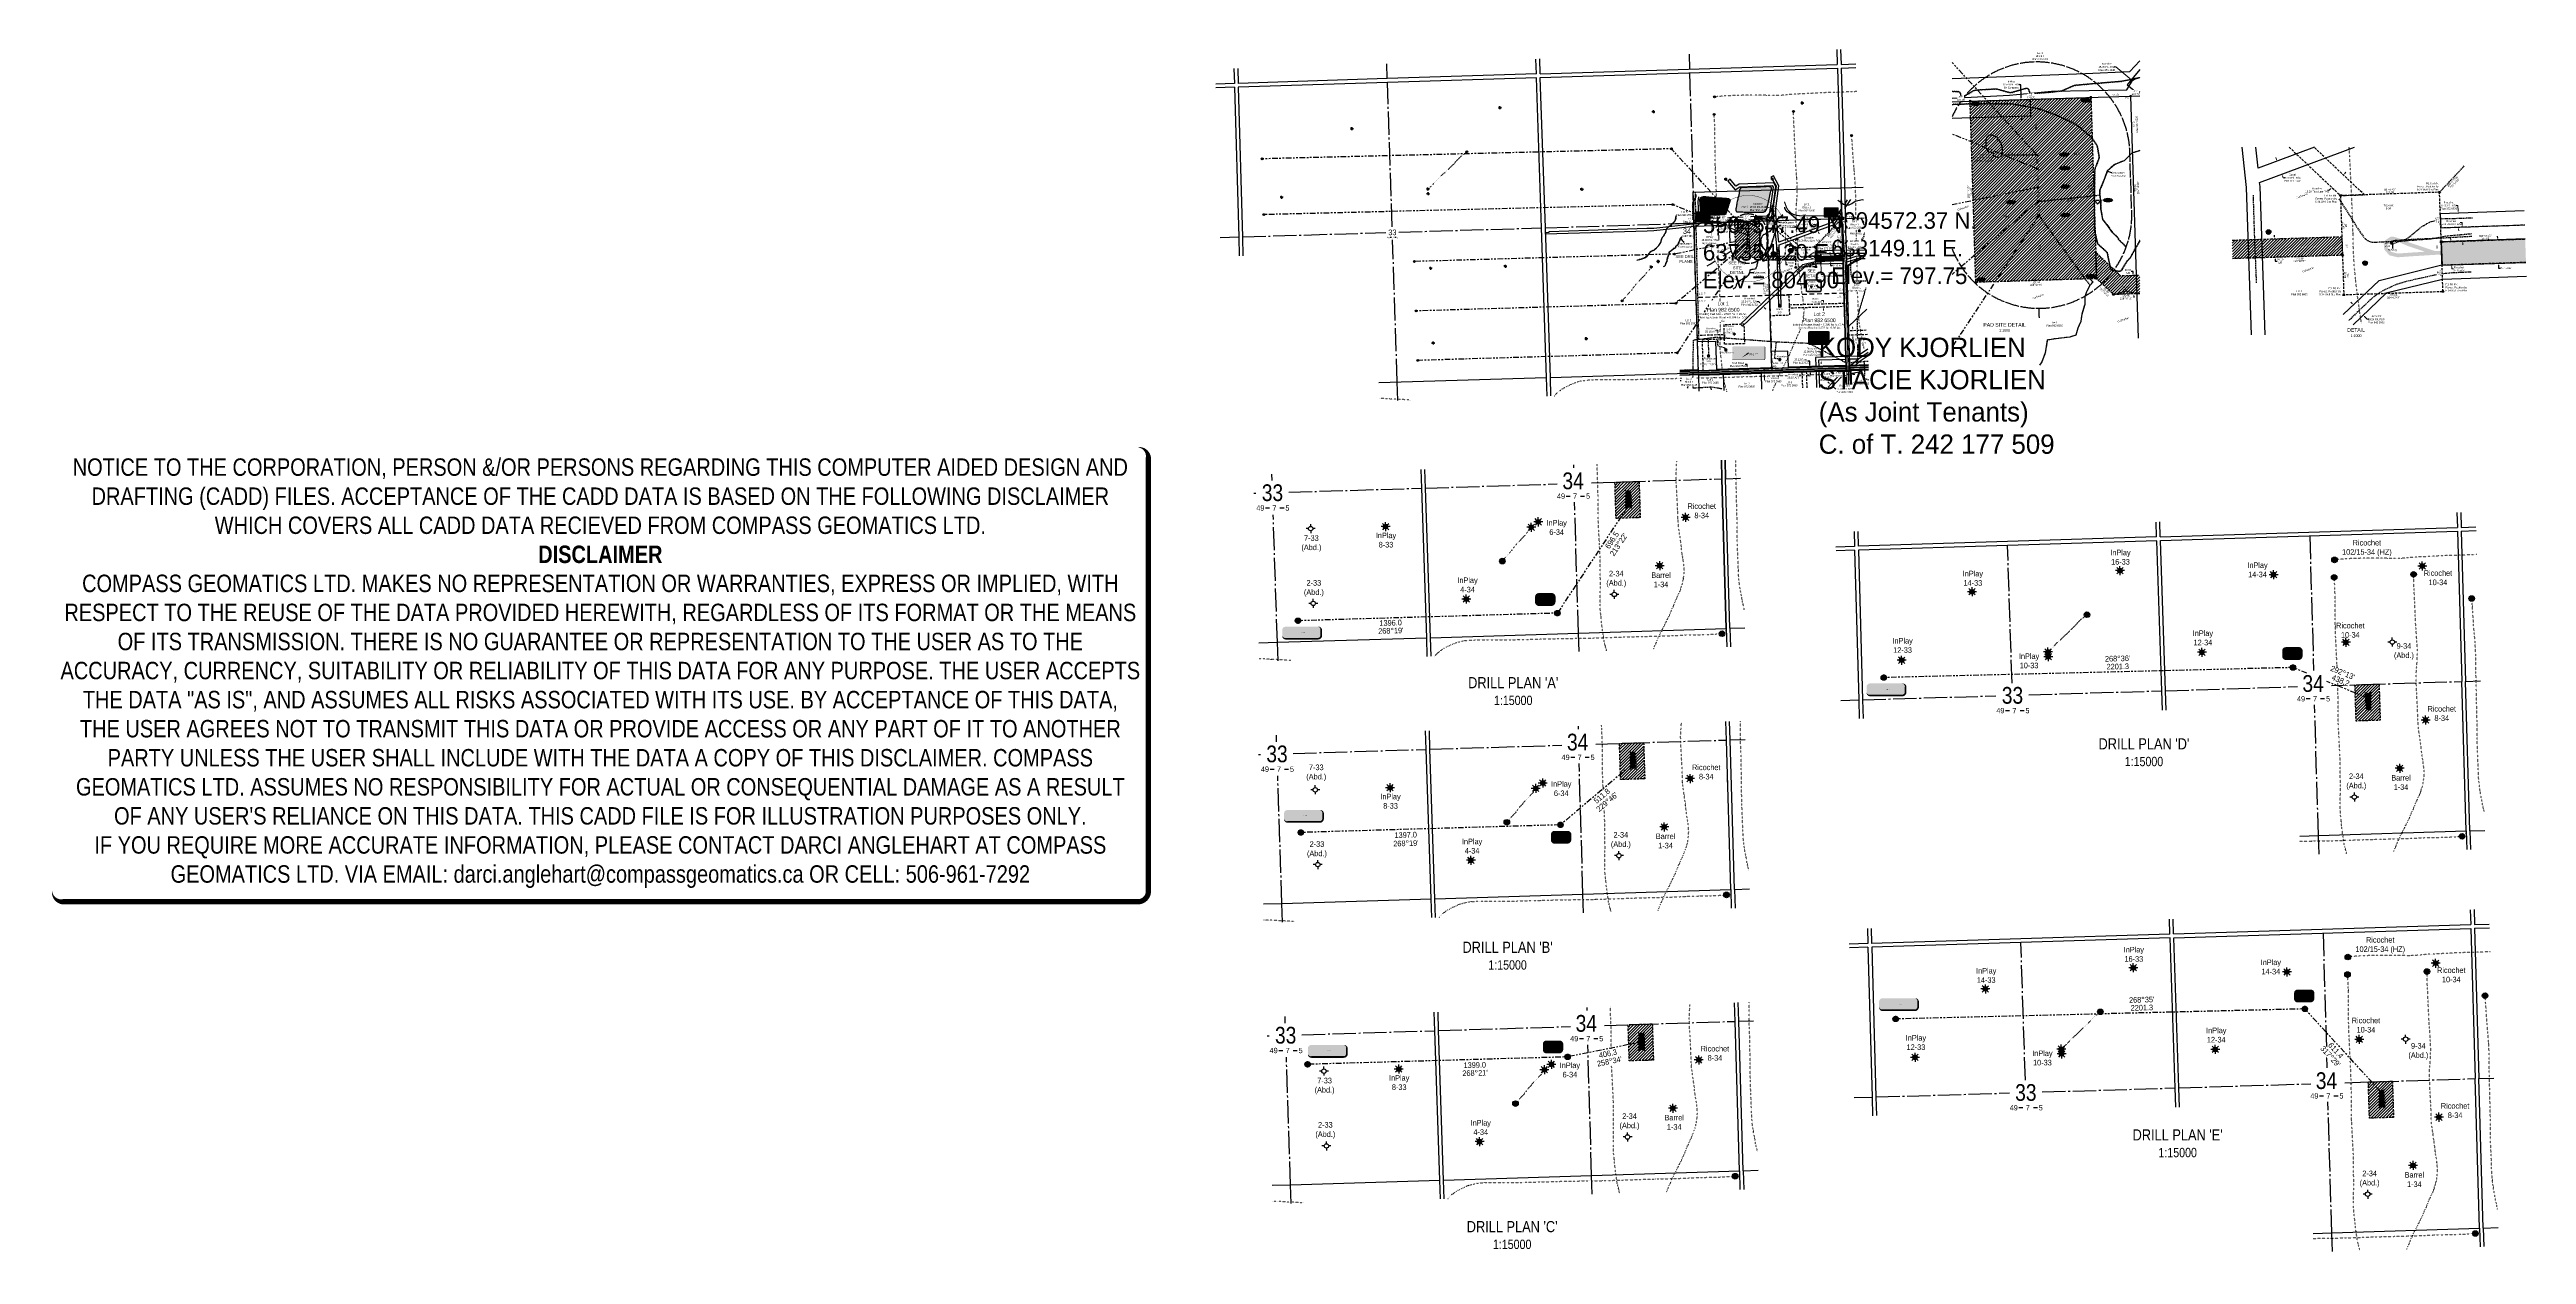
# Model space of a CAD drawing. Extents: x 628514 to 641832, y 5899000 to 5905480.
import ezdxf
from ezdxf.enums import TextEntityAlignment as Align

# ---------------------------------------------------------------- set-up
doc = ezdxf.new("R2018")
doc.units = 0
doc.header["$LTSCALE"] = 5
doc.header["$PDSIZE"] = 0.5
for name, pattern in [('0', [1, 1, 0]), ('foc-ACCESSROAD', [3.75, 2.5, -1.25]), ('foc-BUFFER', [16.75, 15, -1.75]), ('foc-DOT', [1, 0.2, -0.8]), ('foc-DRILLPATH', [14.75, 6, -1.75, 1.75, -1.75, 1.75, -1.75]), ('foc-FLOWLINE', [3.75, 2.5, -1.25]), ('foc-LSD', [8, 5, -3]), ('foc-QUARTERLINE', [33, 25, -3, 2, -3]), ('foc-TIELINE', [1.875, 1.25, -0.625]), ('foc-TOPO-ephemeral', [6.25, 3.125, -0.625, 0.625, -0.625, 0.625, -0.625]), ('UG_PIPE', [1.875, 1.25, -0.625])]:
    doc.linetypes.add(name, pattern=pattern)
doc.layers.get('Defpoints').update_dxf_attribs({"color": 9})
for name, color, linetype in [('10', 1, 'Continuous'), ('35', 37, 'Continuous'), ('9', 3, 'Continuous'), ('ABADATA-DRILL', 8, 'foc-DOT'), ('ABADATA-DRILL-T', 8, 'Continuous'), ('AS-FENCE', 48, 'foc-FENCE'), ('AS-OWNER', 7, 'Continuous'), ('AS-PIPE-UG', 44, 'UG_PIPE'), ('AS-POWER', 104, 'foc-POWER'), ('AS-RESIDENCE', 14, 'Continuous'), ('AS-ROADS', 254, 'Continuous'), ('AS-TELEPHONE', 224, 'foc-TEL'), ('AUX-BUFFER', 7, 'foc-BUFFER'), ('C-AR', 13, 'foc-ACCESSROAD'), ('C-RW', 13, 'Continuous'), ('C-SYMBOL', 7, 'Continuous'), ('C-WS', 13, 'foc-ACCESSROAD'), ('CG-NOTES', 7, 'Continuous'), ('CTW', 7, 'Continuous'), ('DETAIL-T', 7, 'Continuous'), ('F-AR', 190, 'foc-ACCESSROAD'), ('F-FLOWLINE', 190, 'foc-FLOWLINE'), ('F-RW', 190, 'Continuous'), ('F-WS', 190, 'foc-ACCESSROAD'), ('F-WS-S', 190, 'Continuous'), ('L-AREAREQUIRED', 7, 'Continuous'), ('L-BD', 7, 'Continuous'), ('L-BD1', 253, 'Continuous'), ('L-DETAIL-T', 3, 'Continuous'), ('L-MON', 1, 'Continuous'), ('L-ROAD-T', 7, 'Continuous'), ('L-SEC', 7, 'Continuous'), ('L-SECLBL', 7, 'Continuous'), ('L-SECQ', 8, 'foc-QUARTERLINE'), ('L-SECTION-LSD', 7, 'foc-LSD'), ('L-TIE', 7, 'foc-TIELINE'), ('L-TITLEDB', 4, 'Continuous'), ('L-TITLEDB-T', 4, 'Continuous'), ('P-CROSSINGS', 250, 'Continuous'), ('P-ELEVATION', 7, 'Continuous'), ('P-IOP2', 10, 'Continuous'), ('P-IOP2-H', 21, 'Continuous'), ('P-LTO', 14, 'Continuous'), ('P-PDRILLPATH', 12, 'foc-DRILLPATH'), ('P-PROPOSED', 10, 'Continuous'), ('P-PROPOSED-EXISTING-H', 59, 'Continuous'), ('P-PROPOSED-H', 21, 'Continuous'), ('P-TXT', 4, 'Continuous'), ('T-BUSH', 110, '0'), ('T-BUSH-T', 110, 'Continuous'), ('T-CREEK', 160, 'Continuous'), ('T-DRAW', 143, 'foc-TOPO-ephemeral'), ('T-TIE', 201, 'foc-TIELINE'), ('T-WATER', 160, 'Continuous'), ('T-WATER-H', 133, 'Continuous'), ('T-WATER-T', 170, 'Continuous'), ('WATERCOURSE', 146, 'foc-TIELINE'), ('WETLAND', 143, 'Continuous'), ('WETLAND-T', 146, 'Continuous')]:
    doc.layers.add(name, color=color, linetype=linetype)
for name, color, linetype, lineweight in [('AS-GENERAL', 48, 'Continuous', 18), ('C-RW-T', 13, 'Continuous', 9), ('F-AR-T', 190, 'Continuous', 9), ('F-FLOWLINE-T', 190, 'Continuous', 9), ('F-RW-T', 190, 'Continuous', 9), ('F-WS-T', 190, 'Continuous', 9), ('T-TEXT', 48, 'Continuous', 18), ('T-TIE-T', 201, 'Continuous', 18)]:
    doc.layers.add(name, color=color, linetype=linetype, lineweight=lineweight)
doc.layers.add('DISCLAIMER', color=7, linetype='Continuous', plot=False)
doc.layers.add('P-75m DRAINAGE AREA', color=7, linetype='Continuous', true_color=0xf1f8f1)
doc.styles.add('100L', font='ARIALN.TTF', dxfattribs={"height": 11})
doc.styles.add('175L', font='ARIALN.TTF', dxfattribs={"height": 20})
doc.styles.add('80', font='ARIALN.TTF', dxfattribs={"height": 10})
doc.styles.add('80CG', font='ARIALN.TTF', dxfattribs={"height": 10})
doc.styles.add('80L', font='ARIALN.TTF', dxfattribs={"height": 10})
doc.styles.add('80LS', font='ARIALNI.TTF', dxfattribs={"height": 10})
doc.styles.add('BOLD', font='ARIALNB.TTF')
doc.styles.add('Crossing', font='ARIALN.TTF', dxfattribs={"height": 10})
doc.styles.add('foc-LtypeFont', font='ARIALN.TTF', dxfattribs={"height": 7.35})
doc.styles.add('HRV', font='ARIALN.TTF', dxfattribs={"height": 3})
doc.styles.add('SIMPLEX', font='ARIALN.TTF')
doc.styles.get("Standard").update_dxf_attribs({"font": 'ARIALN.TTF'})
doc.linetypes.add('foc-FENCE', pattern='A,10,-1,["X",foc-LtypeFont,S=0.2,R=0,X=-0.625,Y=-0.75],-1.24', length=12.24)
doc.linetypes.add('foc-POWER', pattern='A,6,-1,["P",foc-LtypeFont,S=0.2,R=0,X=-0.625,Y=-0.75],-1.24,4', length=12.24)
doc.linetypes.add('foc-POWER-NOLINE', pattern='A,0,-4,["P",foc-LtypeFont,S=0.2,R=0,X=-0.625,Y=-0.75],-8.24', length=12.24)
doc.linetypes.add('foc-TEL', pattern='A,2,-1,["T",foc-LtypeFont,S=0.2,R=0,X=-0.425,Y=-0.75],-1.24,8', length=12.24)
doc.linetypes.add('foc-TEL-NOLINE', pattern='A,0,-2,["T",foc-LtypeFont,S=0.2,R=0,X=-0.425,Y=-0.75],-10.24', length=12.24)
doc.linetypes.add('foc-TOPO-flowdirection-NOLINE', pattern='A,0,[">",foc-LtypeFont,S=0.3,R=0,X=0,Y=-0.945],-20,[">",foc-LtypeFont,S=0.3,R=0,X=0,Y=-0.945],0', length=20)
doc.dimstyles.new('CG2011', dxfattribs={"dimscale": 5, "dimtxt": 9, "dimasz": 2, "dimexe": 0.2, "dimexo": 0.0625, "dimgap": 0.5, "dimtad": 0, "dimtih": 1, "dimtoh": 1, "dimzin": 0, "dimdsep": 46, "dimtxsty": '80CG', "dimcen": 0.1, "dimse1": 1, "dimse2": 1, "dimclrd": 256, "dimclrt": 256, "dimaunit": 1, "dimadec": 4, "dimazin": 0, "dimtfac": 0.06, "dimtofl": 0, "dimtmove": 0, "dimatfit": 1, "dimfxl": 0.2, "dimtolj": 1, "dimtzin": 0, "dimlwd": -1, "dimarcsym": 0})
doc.dimstyles.new('Compass 5 000', dxfattribs={"dimscale": 5, "dimtxt": 9, "dimasz": 2, "dimexe": 0.2, "dimexo": 0.0625, "dimgap": 0.5, "dimtad": 0, "dimtih": 1, "dimtoh": 1, "dimzin": 0, "dimdsep": 46, "dimtxsty": '80CG', "dimcen": 0.1, "dimse1": 1, "dimse2": 1, "dimclrd": 256, "dimclrt": 256, "dimaunit": 1, "dimadec": 4, "dimazin": 0, "dimtfac": 0.06, "dimtofl": 0, "dimtmove": 0, "dimatfit": 1, "dimfxl": 0.2, "dimtolj": 1, "dimtzin": 0, "dimlwd": -1, "dimarcsym": 0})
pattern_1 = [(45, (184.632, 1708.781), (-7.855450002, 7.855450002), [])]
pattern_2 = [(45, (-645.755, -15.51), (-7.855450002, 7.855450002), [])]

# ---------------------------------------------------------------- blocks, each defined once
blk = doc.blocks.new('fdia')
at = {"color": 255, "const_width": 1}
blk.add_lwpolyline([(-0.5, 0, 1), (0.5, 0, 1)], format="xyb", close=True, dxfattribs=at)
blk = doc.blocks.new('Fdiaa')
blk.add_blockref('fdia', (0, 0))
blk = doc.blocks.new('fdib')
at = {"color": 1, "const_width": 1.6}
blk.add_lwpolyline([(-0.4, 0, 1), (0.4, 0, 1)], format="xyb", close=True, dxfattribs=at)
at = {"color": 1}
blk.add_circle((0, 0), 0.8, dxfattribs=at)
blk = doc.blocks.new('Fdibb')
blk.add_blockref('fdib', (0, 0))
blk = doc.blocks.new('fdicc')
for name in ['Fdibb', 'Fdiaa']:
    blk.add_blockref(name, (0, 0))
blk = doc.blocks.new('FDI')
blk.add_blockref('fdicc', (0, 0))
blk = doc.blocks.new('TRIA')
blk.add_hatch(color=255).paths.add_polyline_path([(0, 1.5), (-1.5, -0.9), (1.4, -0.9)])
blk = doc.blocks.new('TRIAA')
blk.add_blockref('TRIA', (0, 0))
blk = doc.blocks.new('TRIB')
at = {"color": 1}
blk.add_lwpolyline([(-1.1, -0.7), (0, 1.1), (1, -0.7)], close=True, dxfattribs=at)
blk = doc.blocks.new('TRIBB')
blk.add_blockref('TRIB', (0, 0))
blk = doc.blocks.new('TRICC')
for name in ['TRIAA', 'TRIBB']:
    blk.add_blockref(name, (0, 0))
blk = doc.blocks.new('plspike')
blk.add_blockref('TRICC', (0, 0))
blk = doc.blocks.new('*D38')
at = {"layer": 'Defpoints', "color": 0, "transparency": 16777216}
for p in [(638038, 5903824), (638074, 5903825), (638074, 5903810)]:
    blk.add_point(p, dxfattribs=at)
at = {"layer": 'F-RW-T', "transparency": 16777216}
for p, q in [((638037, 5903855), (638027, 5903855)), ((638038, 5903834), (638037, 5903855)), ((638039, 5903799), (638039, 5903789))]:
    blk.add_line(p, q, dxfattribs=at)
for points in [[(638040, 5903834), (638036, 5903834), (638038, 5903824)], [(638041, 5903799), (638038, 5903799), (638039, 5903809)]]:
    blk.add_solid(points, dxfattribs=at)
at = {"layer": 'F-RW-T', "transparency": 16777216, "insert": (637988, 5903855), "char_height": 10, "attachment_point": 5, "style": '80CG'}
blk.add_mtext('\\A1;Ricochet\\P15.00 P/L R/W\\PPlan 182 0293', dxfattribs=at)
blk = doc.blocks.new('*D39')
at = {"layer": 'Defpoints', "color": 0, "transparency": 16777216}
for p in [(637642, 5903766), (637656, 5903766), (637656, 5903761)]:
    blk.add_point(p, dxfattribs=at)
at = {"layer": 'L-TITLEDB-T', "transparency": 16777216}
for p, q in [((637641, 5903786), (637631, 5903786)), ((637641, 5903776), (637641, 5903786)), ((637642, 5903751), (637643, 5903741))]:
    blk.add_line(p, q, dxfattribs=at)
for points in [[(637643, 5903776), (637640, 5903776), (637642, 5903766)], [(637644, 5903751), (637641, 5903751), (637642, 5903761)]]:
    blk.add_solid(points, dxfattribs=at)
at = {"layer": 'L-TITLEDB-T', "transparency": 16777216, "insert": (637592, 5903786), "char_height": 10, "attachment_point": 5, "style": '80CG'}
blk.add_mtext('\\A1;5.18 Road\\PPlan 982 6500', dxfattribs=at)
blk = doc.blocks.new('*D40')
at = {"layer": 'L-TITLEDB-T', "transparency": 16777216}
for p, q in [((637732, 5903753), (637732, 5903763)), ((637733, 5903728), (637734, 5903704)), ((637734, 5903704), (637744, 5903704))]:
    blk.add_line(p, q, dxfattribs=at)
for points in [[(637734, 5903753), (637731, 5903753), (637733, 5903743)], [(637735, 5903728), (637731, 5903728), (637733, 5903738)]]:
    blk.add_solid(points, dxfattribs=at)
at = {"layer": 'L-TITLEDB-T', "transparency": 16777216, "insert": (637782, 5903704), "char_height": 10, "attachment_point": 5, "style": '80CG', "bg_fill": 3, "box_fill_scale": 1.1, "bg_fill_color": 256, "bg_fill_true_color": 13158600, "bg_fill_transparency": 0}
blk.add_mtext('\\A1;5.18 Road\\PPlan 972 3665', dxfattribs=at)
at = {"layer": 'Defpoints', "color": 0, "transparency": 16777216}
for p in [(637714, 5903743), (637714, 5903738), (637733, 5903738)]:
    blk.add_point(p, dxfattribs=at)
blk = doc.blocks.new('L-SECLBL')
at = {"layer": '9', "color": 7}
for p, q in [((-5.1, -27.8), (-12.3, -27.8)), ((20.7, -27.8), (13.5, -27.8))]:
    blk.add_line(p, q, dxfattribs=at)
at = {"layer": '10', "color": 2, "style": 'SIMPLEX'}
blk.add_attdef('SEC', text='', height=30, dxfattribs=at).set_placement((0, 0), align=Align.MIDDLE)
at = {"layer": '10', "color": 5, "style": '80L'}
blk.add_attdef('TWP', text='', height=9.5, dxfattribs=at).set_placement((-14.4, -27.4), align=Align.MIDDLE_RIGHT)
blk.add_attdef('RGE', text='', height=9.5, dxfattribs=at).set_placement((3.6, -27.4), align=Align.MIDDLE_CENTER)
blk.add_attdef('MER', text='', height=9.5, dxfattribs=at).set_placement((23.2, -27.4), align=Align.MIDDLE_LEFT)
blk = doc.blocks.new('*D41')
at = {"layer": 'Defpoints', "color": 0, "transparency": 16777216}
for p in [(637836, 5904223), (637846, 5904212), (637728, 5904098)]:
    blk.add_point(p, dxfattribs=at)
at = {"layer": 'F-RW-T', "transparency": 16777216}
for p, q in [((637703, 5904124), (637693, 5904124)), ((637710, 5904117), (637703, 5904124)), ((637734, 5904091), (637741, 5904084))]:
    blk.add_line(p, q, dxfattribs=at)
for points in [[(637711, 5904118), (637709, 5904115), (637717, 5904109)], [(637736, 5904092), (637733, 5904090), (637728, 5904098)]]:
    blk.add_solid(points, dxfattribs=at)
at = {"layer": 'F-RW-T', "transparency": 16777216, "insert": (637654, 5904124), "char_height": 10, "attachment_point": 5, "style": '80CG'}
blk.add_mtext('\\A1;Ricochet\\P15.24 P/L R/W\\PPlan 842 1052', dxfattribs=at)
blk = doc.blocks.new('*D42')
at = {"layer": 'Defpoints', "color": 0, "transparency": 16777216}
for p in [(638036, 5904381), (638111, 5904384), (638112, 5904369)]:
    blk.add_point(p, dxfattribs=at)
at = {"layer": 'F-FLOWLINE-T', "transparency": 16777216}
for p, q in [((638036, 5904391), (638035, 5904401)), ((638037, 5904356), (638040, 5904270)), ((638040, 5904270), (638050, 5904270))]:
    blk.add_line(p, q, dxfattribs=at)
for points in [[(638037, 5904391), (638034, 5904391), (638036, 5904381)], [(638039, 5904356), (638035, 5904356), (638037, 5904366)]]:
    blk.add_solid(points, dxfattribs=at)
at = {"layer": 'F-FLOWLINE-T', "transparency": 16777216, "insert": (638101, 5904270), "char_height": 10, "attachment_point": 5, "style": '80CG'}
blk.add_mtext('\\A1;Ricochet\\P15.24 Flowline R/W', dxfattribs=at)
blk = doc.blocks.new('*D43')
at = {"layer": 'Defpoints', "color": 0, "transparency": 16777216}
for p in [(638088, 5904368), (638088, 5904343), (638089, 5904343)]:
    blk.add_point(p, dxfattribs=at)
at = {"layer": 'P-TXT', "transparency": 16777216}
for p, q in [((638087, 5904378), (638087, 5904388)), ((638089, 5904333), (638089, 5904318)), ((638089, 5904318), (638099, 5904318))]:
    blk.add_line(p, q, dxfattribs=at)
for points in [[(638089, 5904378), (638086, 5904378), (638088, 5904368)], [(638090, 5904333), (638087, 5904333), (638088, 5904343)]]:
    blk.add_solid(points, dxfattribs=at)
at = {"layer": 'P-TXT', "transparency": 16777216, "insert": (638127, 5904318), "char_height": 10, "attachment_point": 5, "style": '80CG'}
blk.add_mtext('\\A1;25.15 A/R', dxfattribs=at)
blk = doc.blocks.new('*D44')
at = {"layer": 'Defpoints', "color": 0, "transparency": 16777216}
for p in [(637978, 5903771), (637978, 5903751), (637979, 5903771)]:
    blk.add_point(p, dxfattribs=at)
at = {"layer": 'L-TITLEDB-T', "transparency": 16777216}
for p, q in [((637978, 5903804), (637968, 5903804)), ((637979, 5903781), (637978, 5903804)), ((637980, 5903741), (637981, 5903731))]:
    blk.add_line(p, q, dxfattribs=at)
for points in [[(637981, 5903781), (637977, 5903781), (637979, 5903771)], [(637982, 5903741), (637979, 5903741), (637980, 5903751)]]:
    blk.add_solid(points, dxfattribs=at)
at = {"layer": 'L-TITLEDB-T', "transparency": 16777216, "insert": (637931, 5903804), "char_height": 10, "attachment_point": 5, "style": '80CG'}
blk.add_mtext('\\A1;20.12 Road\\PPlan 4433 EO', dxfattribs=at)
blk = doc.blocks.new('*D45')
at = {"layer": 'Defpoints', "color": 0, "transparency": 16777216}
for p in [(638117, 5904399), (638135, 5904400), (638136, 5904385)]:
    blk.add_point(p, dxfattribs=at)
at = {"layer": 'F-RW-T', "transparency": 16777216}
for p, q in [((638116, 5904427), (638106, 5904427)), ((638117, 5904409), (638116, 5904427)), ((638118, 5904374), (638118, 5904364))]:
    blk.add_line(p, q, dxfattribs=at)
for points in [[(638118, 5904409), (638115, 5904409), (638117, 5904399)], [(638120, 5904374), (638116, 5904374), (638118, 5904384)]]:
    blk.add_solid(points, dxfattribs=at)
at = {"layer": 'F-RW-T', "transparency": 16777216, "insert": (638067, 5904427), "char_height": 10, "attachment_point": 5, "style": '80CG'}
blk.add_mtext('\\A1;Ricochet\\P15.00 P/L R/W\\PPlan 872 0370', dxfattribs=at)
blk = doc.blocks.new('*D46')
at = {"layer": 'Defpoints', "color": 0, "transparency": 16777216}
for p in [(637996, 5904513), (638001, 5904499), (638016, 5904520)]:
    blk.add_point(p, dxfattribs=at)
at = {"layer": 'F-RW-T', "transparency": 16777216}
for p, q in [((638009, 5904539), (637999, 5904539)), ((638013, 5904530), (638009, 5904539)), ((638025, 5904497), (638029, 5904488))]:
    blk.add_line(p, q, dxfattribs=at)
for points in [[(638014, 5904530), (638011, 5904529), (638016, 5904520)], [(638027, 5904498), (638023, 5904496), (638022, 5904506)]]:
    blk.add_solid(points, dxfattribs=at)
at = {"layer": 'F-RW-T', "transparency": 16777216, "insert": (637960, 5904539), "char_height": 10, "attachment_point": 5, "style": '80CG'}
blk.add_mtext('\\A1;Barrel\\P15.00 P/L R/W\\PPlan 942 1500', dxfattribs=at)
blk = doc.blocks.new('*U47')
h = blk.add_hatch(color=59)
edge = h.paths.add_edge_path()
edge.add_line((-51, -37), (51, -37))
edge.add_arc((51, -31), 6, 270, 360)
edge.add_line((57, -31), (57, 30))
edge.add_arc((51, 29), 6, 0, 90)
edge.add_line((51, 36), (-51, 36))
edge.add_arc((-51, 29), 6, 90, 180)
edge.add_line((-57, 30), (-57, -31))
edge.add_arc((-51, -31), 6, 180, 270)
at = {"color": 1, "flags": 128}
blk.add_lwpolyline([(-51, -37, 3, 3, 0), (51, -37, 3, 3, 0.414214), (57, -31, 3, 3, 0), (57, 30, 3, 0, 0.414214), (51, 36, 0, 0, 0), (-51, 36, 0, 0, 0.414214), (-57, 30, 0, 0, 0), (-57, -31, 0, 3, 0.414214)], format="xyseb", close=True, dxfattribs=at)
blk.add_lwpolyline([(-38, -26, 0, 7.5, 0), (0, 0, 0, 0, 0)], format="xyseb", dxfattribs=at)
at = {"color": 1, "lineweight": 30, "flags": 104}
blk.add_attdef('ENTER_TEXT', text='', height=10, dxfattribs=at).set_placement((0, 0), align=Align.MIDDLE_CENTER)
blk = doc.blocks.new('*U64')
h = blk.add_hatch(color=59)
edge = h.paths.add_edge_path()
edge.add_line((-81, -37), (81, -37))
edge.add_arc((82, -31), 6, 270, 360)
edge.add_line((88, -31), (88, 30))
edge.add_arc((82, 29), 6, 0, 90)
edge.add_line((81, 36), (-81, 36))
edge.add_arc((-82, 29), 6, 90, 180)
edge.add_line((-88, 30), (-88, -31))
edge.add_arc((-82, -31), 6, 180, 270)
at = {"color": 1, "flags": 128}
blk.add_lwpolyline([(-81, -37, 3, 3, 0), (81, -37, 3, 3, 0.414214), (88, -31, 3, 3, 0), (88, 30, 3, 0, 0.414214), (81, 36, 0, 0, 0), (-81, 36, 0, 0, 0.414214), (-88, 30, 0, 0, 0), (-88, -31, 0, 3, 0.414214)], format="xyseb", close=True, dxfattribs=at)
blk.add_lwpolyline([(-38, -26, 0, 7.5, 0), (0, 0, 0, 0, 0)], format="xyseb", dxfattribs=at)
at = {"color": 1, "lineweight": 30, "flags": 104}
blk.add_attdef('ENTER_TEXT', text='', height=10, dxfattribs=at).set_placement((0, 0), align=Align.MIDDLE_CENTER)
blk = doc.blocks.new('*D48')
at = {"layer": 'Defpoints', "color": 0, "transparency": 16777216}
for p in [(637470, 5903946), (637484, 5903947), (637471, 5903921)]:
    blk.add_point(p, dxfattribs=at)
at = {"layer": 'F-AR-T', "transparency": 16777216}
for p, q in [((637483, 5903971), (637473, 5903971)), ((637484, 5903957), (637483, 5903971)), ((637485, 5903912), (637486, 5903902))]:
    blk.add_line(p, q, dxfattribs=at)
for points in [[(637485, 5903957), (637482, 5903957), (637484, 5903947)], [(637487, 5903912), (637484, 5903912), (637485, 5903922)]]:
    blk.add_solid(points, dxfattribs=at)
at = {"layer": 'F-AR-T', "transparency": 16777216, "insert": (637446, 5903971), "char_height": 10, "attachment_point": 5, "style": '80CG'}
blk.add_mtext('\\A1;Ricochet\\P25.15 A/R', dxfattribs=at)
blk = doc.blocks.new('*D49')
at = {"layer": 'Defpoints', "color": 0, "transparency": 16777216}
for p in [(638051, 5904111), (638053, 5904111), (638053, 5904096)]:
    blk.add_point(p, dxfattribs=at)
at = {"layer": 'F-AR-T', "transparency": 16777216}
for p, q in [((638051, 5904131), (638041, 5904131)), ((638051, 5904121), (638051, 5904131)), ((638052, 5904086), (638052, 5904076))]:
    blk.add_line(p, q, dxfattribs=at)
for points in [[(638052, 5904121), (638049, 5904121), (638051, 5904111)], [(638054, 5904086), (638050, 5904086), (638052, 5904096)]]:
    blk.add_solid(points, dxfattribs=at)
at = {"layer": 'F-AR-T', "transparency": 16777216, "insert": (638011, 5904131), "char_height": 10, "attachment_point": 5, "style": '80CG'}
blk.add_mtext('\\A1;Barrel\\P 15.00 A/R', dxfattribs=at)
blk = doc.blocks.new('*D50')
at = {"layer": 'F-AR-T', "transparency": 16777216}
for p, q in [((638209, 5903979), (638208, 5903989)), ((638210, 5903934), (638211, 5903911)), ((638211, 5903911), (638221, 5903911))]:
    blk.add_line(p, q, dxfattribs=at)
for points in [[(638210, 5903979), (638207, 5903979), (638209, 5903969)], [(638212, 5903934), (638209, 5903934), (638210, 5903944)]]:
    blk.add_solid(points, dxfattribs=at)
at = {"layer": 'F-AR-T', "transparency": 16777216, "insert": (638249, 5903911), "char_height": 10, "attachment_point": 5, "style": '80CG', "bg_fill": 3, "box_fill_scale": 1.1, "bg_fill_color": 256, "bg_fill_true_color": 13158600, "bg_fill_transparency": 0}
blk.add_mtext('\\A1;Ricochet\\P25.15 A/R', dxfattribs=at)
at = {"layer": 'Defpoints', "color": 0, "transparency": 16777216}
for p in [(638210, 5903944), (638227, 5903970), (638228, 5903945)]:
    blk.add_point(p, dxfattribs=at)
blk = doc.blocks.new('GABD')
for p, q in [((-0.81, 0), (-1.62, 0)), ((0, 0.81), (0, 1.62)), ((1.62, 0), (0.81, 0)), ((0, -0.81), (0, -1.62))]:
    blk.add_line(p, q)
blk.add_circle((0, 0), 0.8)
blk = doc.blocks.new('*D52')
at = {"layer": 'Defpoints', "color": 0, "transparency": 16777216}
for p in [(637848, 5904349), (637867, 5904370), (637868, 5904350)]:
    blk.add_point(p, dxfattribs=at)
at = {"layer": 'P-TXT', "transparency": 16777216}
for p, q in [((637847, 5904379), (637847, 5904389)), ((637849, 5904339), (637849, 5904324)), ((637849, 5904324), (637859, 5904324))]:
    blk.add_line(p, q, dxfattribs=at)
for points in [[(637849, 5904379), (637846, 5904379), (637848, 5904369)], [(637850, 5904339), (637847, 5904339), (637848, 5904349)]]:
    blk.add_solid(points, dxfattribs=at)
at = {"layer": 'P-TXT', "transparency": 16777216, "insert": (637876, 5904324), "char_height": 10, "attachment_point": 5, "style": '80CG'}
blk.add_mtext('\\A1;20.00\\PA/R', dxfattribs=at)
blk = doc.blocks.new('*D53')
at = {"layer": 'Defpoints', "color": 0, "transparency": 16777216}
for p in [(637765, 5904627), (637780, 5904628), (637780, 5904625)]:
    blk.add_point(p, dxfattribs=at)
at = {"layer": 'F-RW-T', "transparency": 16777216}
for p, q in [((637756, 5904631), (637739, 5904633)), ((637790, 5904626), (637800, 5904625))]:
    blk.add_line(p, q, dxfattribs=at)
for points in [[(637756, 5904633), (637755, 5904629), (637766, 5904630)], [(637791, 5904628), (637790, 5904625), (637780, 5904628)]]:
    blk.add_solid(points, dxfattribs=at)
at = {"layer": 'F-RW-T', "transparency": 16777216, "insert": (637700, 5904633), "char_height": 10, "attachment_point": 5, "style": '80CG'}
blk.add_mtext('\\A1;Ricochet\\P15.00 P/L R/W\\PPlan 952 1140', dxfattribs=at)
blk = doc.blocks.new('*U54')
at = {"layer": 'P-ELEVATION'}
h = blk.add_hatch(color=111, dxfattribs=at)
h.dxf.hatch_style = 1
edge = h.paths.add_edge_path()
edge.add_ellipse((0, 0), major_axis=(-24.4, 0), ratio=0.410256, start_angle=0, end_angle=360)
at = {"layer": 'P-ELEVATION', "color": 7, "flags": 128}
blk.add_lwpolyline([(0, 0, 12.5, 0, 0), (7, 0, 0, 0, 0)], format="xyseb", dxfattribs=at)
at = {"layer": 'P-ELEVATION', "color": 7}
blk.add_ellipse((0, 0), major_axis=(-24.4, 0), ratio=0.410256, dxfattribs=at)
at = {"layer": 'P-ELEVATION', "style": '80'}
blk.add_attdef('ELEVATION', text='', height=10, dxfattribs=at).set_placement((0, 0), align=Align.MIDDLE_CENTER)
blk = doc.blocks.new('*U55')
at = {"layer": 'P-ELEVATION'}
h = blk.add_hatch(color=111, dxfattribs=at)
h.dxf.hatch_style = 1
edge = h.paths.add_edge_path()
edge.add_ellipse((0, 0), major_axis=(-24.4, 0), ratio=0.410256, start_angle=0, end_angle=360)
at = {"layer": 'P-ELEVATION', "color": 7, "flags": 128}
blk.add_lwpolyline([(0, 0, 12.5, 0, 0), (-39, 0, 0, 0, 0)], format="xyseb", dxfattribs=at)
at = {"layer": 'P-ELEVATION', "color": 7}
blk.add_ellipse((0, 0), major_axis=(-24.4, 0), ratio=0.410256, dxfattribs=at)
at = {"layer": 'P-ELEVATION', "style": '80'}
blk.add_attdef('ELEVATION', text='', height=10, dxfattribs=at).set_placement((0, 0), align=Align.MIDDLE_CENTER)
blk = doc.blocks.new('*D56')
at = {"layer": 'Defpoints', "color": 0, "transparency": 16777216}
for p in [(639715, 5904266), (639716, 5904266), (639719, 5904166)]:
    blk.add_point(p, dxfattribs=at)
at = {"layer": 'P-TXT', "transparency": 16777216}
for p, q in [((639716, 5904286), (639706, 5904286)), ((639716, 5904276), (639716, 5904286)), ((639720, 5904156), (639720, 5904146))]:
    blk.add_line(p, q, dxfattribs=at)
for points in [[(639718, 5904276), (639714, 5904276), (639716, 5904266)], [(639721, 5904156), (639718, 5904156), (639719, 5904166)]]:
    blk.add_solid(points, dxfattribs=at)
at = {"layer": 'P-TXT', "transparency": 16777216, "insert": (639689, 5904286), "char_height": 10, "attachment_point": 5, "style": '80CG'}
blk.add_mtext('\\A1;20.00\\PA/R', dxfattribs=at)
blk = doc.blocks.new('*U57')
at = {"layer": 'P-ELEVATION'}
h = blk.add_hatch(color=111, dxfattribs=at)
h.dxf.hatch_style = 1
edge = h.paths.add_edge_path()
edge.add_ellipse((0, 0), major_axis=(-24.4, 0), ratio=0.410256, start_angle=0, end_angle=360)
at = {"layer": 'P-ELEVATION', "color": 7, "flags": 128}
blk.add_lwpolyline([(0, 0, 12.5, 0, 0), (-4, -2, 0, 0, 0)], format="xyseb", dxfattribs=at)
at = {"layer": 'P-ELEVATION', "color": 7}
blk.add_ellipse((0, 0), major_axis=(-24.4, 0), ratio=0.410256, dxfattribs=at)
at = {"layer": 'P-ELEVATION', "style": '80'}
blk.add_attdef('ELEVATION', text='', height=10, dxfattribs=at).set_placement((0, 0), align=Align.MIDDLE_CENTER)
blk = doc.blocks.new('*D58')
at = {"layer": 'Defpoints', "color": 0, "transparency": 16777216}
for p in [(641456, 5904448), (641429, 5904322), (641460, 5904323)]:
    blk.add_point(p, dxfattribs=at)
at = {"layer": 'F-AR-T', "transparency": 16777216}
for p, q in [((641425, 5904457), (641424, 5904467)), ((641430, 5904312), (641430, 5904300)), ((641430, 5904300), (641440, 5904300))]:
    blk.add_line(p, q, dxfattribs=at)
for points in [[(641426, 5904457), (641423, 5904457), (641425, 5904447)], [(641431, 5904312), (641428, 5904312), (641429, 5904322)]]:
    blk.add_solid(points, dxfattribs=at)
at = {"layer": 'F-AR-T', "transparency": 16777216, "insert": (641468, 5904300), "char_height": 10, "attachment_point": 5, "style": '80CG'}
blk.add_mtext('\\A1;Ricochet\\P25.15 A/R', dxfattribs=at)
blk = doc.blocks.new('*D59')
at = {"layer": 'Defpoints', "color": 0, "transparency": 16777216}
for p in [(641486, 5904526), (641486, 5904526), (641489, 5904450)]:
    blk.add_point(p, dxfattribs=at)
at = {"layer": 'F-FLOWLINE-T', "transparency": 16777216}
for p, q in [((641485, 5904549), (641475, 5904549)), ((641486, 5904536), (641485, 5904549)), ((641489, 5904440), (641489, 5904430))]:
    blk.add_line(p, q, dxfattribs=at)
for points in [[(641487, 5904536), (641484, 5904536), (641486, 5904526)], [(641491, 5904440), (641487, 5904439), (641489, 5904450)]]:
    blk.add_solid(points, dxfattribs=at)
at = {"layer": 'F-FLOWLINE-T', "transparency": 16777216, "insert": (641424, 5904549), "char_height": 10, "attachment_point": 5, "style": '80CG'}
blk.add_mtext('\\A1;Ricochet\\P15.24 Flowline R/W', dxfattribs=at)
blk = doc.blocks.new('*D60')
at = {"layer": 'Defpoints', "color": 0, "transparency": 16777216}
for p in [(640869, 5904076), (640922, 5904021), (640954, 5904052)]:
    blk.add_point(p, dxfattribs=at)
at = {"layer": 'F-RW-T', "transparency": 16777216}
for p, q in [((640894, 5904114), (640887, 5904121)), ((640961, 5904044), (640975, 5904029)), ((640975, 5904029), (640985, 5904029))]:
    blk.add_line(p, q, dxfattribs=at)
for points in [[(640896, 5904115), (640893, 5904113), (640901, 5904107)], [(640962, 5904045), (640959, 5904043), (640954, 5904052)]]:
    blk.add_solid(points, dxfattribs=at)
at = {"layer": 'F-RW-T', "transparency": 16777216, "insert": (641024, 5904029), "char_height": 10, "attachment_point": 5, "style": '80CG'}
blk.add_mtext('\\A1;Ricochet\\P15.24 P/L R/W\\PPlan 842 1052', dxfattribs=at)
blk = doc.blocks.new('*D61')
at = {"layer": 'Defpoints', "color": 0, "transparency": 16777216}
for p in [(641464, 5904600), (641480, 5904601), (641483, 5904526)]:
    blk.add_point(p, dxfattribs=at)
at = {"layer": 'F-RW-T', "transparency": 16777216}
for p, q in [((641463, 5904641), (641453, 5904641)), ((641464, 5904610), (641463, 5904641)), ((641467, 5904515), (641468, 5904505))]:
    blk.add_line(p, q, dxfattribs=at)
for points in [[(641466, 5904610), (641462, 5904610), (641464, 5904600)], [(641469, 5904515), (641466, 5904515), (641467, 5904525)]]:
    blk.add_solid(points, dxfattribs=at)
at = {"layer": 'F-RW-T', "transparency": 16777216, "insert": (641414, 5904641), "char_height": 10, "attachment_point": 5, "style": '80CG'}
blk.add_mtext('\\A1;Ricochet\\P15.00 P/L R/W\\PPlan 872 0370', dxfattribs=at)
blk = doc.blocks.new('*D62')
at = {"layer": 'Defpoints', "color": 0, "transparency": 16777216}
for p in [(640491, 5904880), (640502, 5904884), (640528, 5904814)]:
    blk.add_point(p, dxfattribs=at)
at = {"layer": 'F-RW-T', "transparency": 16777216}
for p, q in [((640487, 5904889), (640484, 5904899)), ((640520, 5904800), (640524, 5904790)), ((640524, 5904790), (640534, 5904790))]:
    blk.add_line(p, q, dxfattribs=at)
for points in [[(640489, 5904890), (640486, 5904889), (640491, 5904880)], [(640522, 5904801), (640519, 5904800), (640517, 5904810)]]:
    blk.add_solid(points, dxfattribs=at)
at = {"layer": 'F-RW-T', "transparency": 16777216, "insert": (640573, 5904790), "char_height": 10, "attachment_point": 5, "style": '80CG'}
blk.add_mtext('\\A1;Barrel\\P15.00 P/L R/W\\PPlan 942 1500', dxfattribs=at)
blk = doc.blocks.new('*D63')
at = {"layer": 'Defpoints', "color": 0, "transparency": 16777216}
for p in [(640480, 5904362), (640510, 5904463), (640513, 5904363)]:
    blk.add_point(p, dxfattribs=at)
at = {"layer": 'P-TXT', "transparency": 16777216}
for p, q in [((640476, 5904472), (640476, 5904482)), ((640480, 5904352), (640481, 5904342)), ((640481, 5904342), (640491, 5904342))]:
    blk.add_line(p, q, dxfattribs=at)
for points in [[(640478, 5904472), (640475, 5904472), (640477, 5904462)], [(640482, 5904352), (640479, 5904352), (640480, 5904362)]]:
    blk.add_solid(points, dxfattribs=at)
at = {"layer": 'P-TXT', "transparency": 16777216, "insert": (640507, 5904342), "char_height": 10, "attachment_point": 5, "style": '80CG'}
blk.add_mtext('\\A1;20.00\\PA/R', dxfattribs=at)
blk = doc.blocks.new('res_occ')
for points in [[(0.1, 0.9), (-1.3, -0.4), (1.5, -0.4)], [(-0.9, -1.4), (1.1, -1.4), (1.1, -0.4), (-0.9, -0.4)]]:
    blk.add_hatch(color=14).paths.add_polyline_path(points)
at = {"color": 14}
for points in [[(0.1, 0.9), (-1.3, -0.4), (1.5, -0.4)], [(-0.9, -1.4), (1.1, -1.4), (1.1, -0.4), (-0.9, -0.4)]]:
    blk.add_lwpolyline(points, close=True, dxfattribs=at)
blk = doc.blocks.new('*U65')
h = blk.add_hatch(color=254)
edge = h.paths.add_edge_path()
edge.add_line((-34, -28), (34, -28))
edge.add_arc((34, -22), 6, 270, 360)
edge.add_line((40, -22), (40, 21))
edge.add_arc((34, 21), 6, 0, 90)
edge.add_line((34, 27), (-34, 27))
edge.add_arc((-34, 21), 6, 90, 180)
edge.add_line((-40, 21), (-40, -22))
edge.add_arc((-34, -22), 6, 180, 270)
at = {"color": 1, "flags": 128}
blk.add_lwpolyline([(-34, -28, 3, 3, 0), (34, -28, 3, 3, 0.414214), (40, -22, 3, 3, 0), (40, 21, 3, 0, 0.414214), (34, 27, 0, 0, 0), (-34, 27, 0, 0, 0.414214), (-40, 21, 0, 0, 0), (-40, -22, 0, 3, 0.414214)], format="xyseb", close=True, dxfattribs=at)
blk.add_lwpolyline([(-18, -22, 0, 10, 0), (0, 0, 5, 5, 0)], format="xyseb", dxfattribs=at)
at = {"color": 1, "lineweight": 30, "flags": 104}
blk.add_attdef('ENTER_TEXT', text='', height=10, dxfattribs=at).set_placement((0, 0), align=Align.MIDDLE_CENTER)
blk = doc.blocks.new('xing2')
h = blk.add_hatch(color=50)
h.dxf.hatch_style = 1
edge = h.paths.add_edge_path()
edge.add_ellipse((0, 0), major_axis=(-12.5, 0), ratio=0.816297, start_angle=0, end_angle=360)
h = blk.add_hatch(color=250)
h.dxf.hatch_style = 1
edge = h.paths.add_edge_path()
edge.add_ellipse((0, -2), major_axis=(-12.5, 0), ratio=0.816297, start_angle=0, end_angle=180)
edge.add_line((12, -2), (12, 0))
edge.add_ellipse((0, 0), major_axis=(-12.5, 0), ratio=0.816297, start_angle=0, end_angle=180, ccw=False)
edge.add_line((-12, 0), (-12, -2))
at = {"color": 250}
blk.add_ellipse((0, 0), major_axis=(-12.5, 0), ratio=0.816297, dxfattribs=at)
blk.add_ellipse((0, -2), major_axis=(-12.5, 0), ratio=0.816297, start_param=0, end_param=3.141593, dxfattribs=at)
at = {"color": 250, "style": 'Crossing'}
blk.add_attdef('CROSSING', text='', height=9, dxfattribs=at).set_placement((0, 0), align=Align.MIDDLE_CENTER)
at = {"color": 250, "style": 'Crossing', "flags": 1}
for tag, p in [('DESCRIPTION', (0, -26)), ('LOCATION', (0, -39)), ('DWG_REF', (0, -53)), ('OWNER', (0, -12))]:
    blk.add_attdef(tag, text='', height=9, dxfattribs=at).set_placement(p, align=Align.MIDDLE_CENTER)
blk = doc.blocks.new('*D66')
at = {"layer": 'L-TITLEDB-T', "transparency": 16777216}
for p, q in [((638185, 5903733), (638169, 5903733)), ((638210, 5903734), (638220, 5903734))]:
    blk.add_line(p, q, dxfattribs=at)
for points in [[(638185, 5903735), (638185, 5903731), (638195, 5903733)], [(638210, 5903735), (638210, 5903732), (638200, 5903733)]]:
    blk.add_solid(points, dxfattribs=at)
at = {"layer": 'L-TITLEDB-T', "transparency": 16777216, "insert": (638130, 5903733), "char_height": 10, "attachment_point": 5, "style": '80CG', "bg_fill": 3, "box_fill_scale": 1.1, "bg_fill_color": 256, "bg_fill_true_color": 13158600, "bg_fill_transparency": 0}
blk.add_mtext('\\A1;5.18 Road\\PPlan 982 6285', dxfattribs=at)
at = {"layer": 'Defpoints', "color": 0, "transparency": 16777216}
for p in [(638195, 5903727), (638200, 5903733), (638200, 5903727)]:
    blk.add_point(p, dxfattribs=at)
blk = doc.blocks.new('GAS')
h = blk.add_hatch(color=255)
h.dxf.hatch_style = 1
edge = h.paths.add_edge_path()
edge.add_arc((0, 0), 0.9, 0, 360)
for p, q in [((-0.81, 0), (-1.62, 0)), ((-0.57, 0.57), (-1.14, 1.14)), ((0, 0.81), (0, 1.62)), ((0.57, 0.57), (1.14, 1.14)), ((1.62, 0), (0.81, 0)), ((-0.57, -0.57), (-1.14, -1.14)), ((0, -0.81), (0, -1.62)), ((1.14, -1.14), (0.57, -0.57))]:
    blk.add_line(p, q)
blk.add_circle((0, 0), 0.8)
blk = doc.blocks.new('*D67')
at = {"layer": 'F-RW-T', "transparency": 16777216}
for p, q in [((638083, 5903686), (638076, 5903693)), ((638109, 5903662), (638116, 5903655)), ((638116, 5903655), (638126, 5903655))]:
    blk.add_line(p, q, dxfattribs=at)
for points in [[(638084, 5903687), (638082, 5903685), (638090, 5903679)], [(638110, 5903663), (638107, 5903661), (638101, 5903669)]]:
    blk.add_solid(points, dxfattribs=at)
at = {"layer": 'F-RW-T', "transparency": 16777216, "insert": (638165, 5903655), "char_height": 10, "attachment_point": 5, "style": '80CG', "bg_fill": 3, "box_fill_scale": 1.1, "bg_fill_color": 256, "bg_fill_true_color": 13158600, "bg_fill_transparency": 0}
blk.add_mtext('\\A1;Ricochet\\P15.00 P/L R/W\\PPlan 182 0445', dxfattribs=at)
at = {"layer": 'Defpoints', "color": 0, "transparency": 16777216}
for p in [(638098, 5903687), (638109, 5903677), (638101, 5903669)]:
    blk.add_point(p, dxfattribs=at)
blk = doc.blocks.new('*D68')
at = {"layer": 'F-AR-T', "transparency": 16777216}
for p, q in [((637927, 5903725), (637917, 5903724)), ((637972, 5903726), (637982, 5903726))]:
    blk.add_line(p, q, dxfattribs=at)
for points in [[(637927, 5903726), (637927, 5903723), (637937, 5903725)], [(637972, 5903728), (637972, 5903724), (637962, 5903726)]]:
    blk.add_solid(points, dxfattribs=at)
at = {"layer": 'F-AR-T', "transparency": 16777216, "insert": (637889, 5903724), "char_height": 10, "attachment_point": 5, "style": '80CG', "bg_fill": 3, "box_fill_scale": 1.1, "bg_fill_color": 256, "bg_fill_true_color": 13158600, "bg_fill_transparency": 0}
blk.add_mtext('\\A1;Ricochet\\P25.15 A/R', dxfattribs=at)
at = {"layer": 'Defpoints', "color": 0, "transparency": 16777216}
for p in [(637937, 5903726), (637937, 5903725), (637962, 5903726)]:
    blk.add_point(p, dxfattribs=at)
blk = doc.blocks.new('plbh')
at = {"layer": 'L-MON'}
h = blk.add_hatch(color=255, dxfattribs=at)
h.dxf.hatch_style = 1
edge = h.paths.add_edge_path()
edge.add_arc((0, 0), 1.16, 0, 360)
h = blk.add_hatch(color=256, dxfattribs=at)
h.dxf.hatch_style = 1
h.paths.add_polyline_path([(-0.96, 0, 1), (0.96, 0, 1)])
h.paths.add_polyline_path([(0.91, 0, -1), (-0.91, 0, -1)], flags=16)
h.paths.add_polyline_path([(0.45, 0, -1), (-0.45, 0, -1)], flags=0)
h = blk.add_hatch(color=256, dxfattribs=at)
h.dxf.hatch_style = 1
h.paths.add_polyline_path([(-0.45, 0, 1), (0.45, 0, 1)])
h.paths.add_polyline_path([(0.4, 0, -1), (-0.4, 0, -1)], flags=16)
at = {"layer": 'L-MON', "color": 240}
for radius in [0.96, 0.91, 0.45, 0.4]:
    blk.add_circle((0, 0), radius, dxfattribs=at)
blk = doc.blocks.new('BH-Existing')
at = {"layer": 'ABADATA-DRILL-T'}
h = blk.add_hatch(color=256, dxfattribs=at)
h.dxf.hatch_style = 1
edge = h.paths.add_edge_path()
edge.add_arc((0, 0), 0.5, 0, 360)
blk.add_circle((0, 0), 0.5, dxfattribs=at)
blk = doc.blocks.new('WC')
at = {"layer": 'L-MON'}
h = blk.add_hatch(color=255, dxfattribs=at)
h.dxf.hatch_style = 1
edge = h.paths.add_edge_path()
edge.add_arc((0, 0), 0.9, 0, 360)
at = {"layer": 'L-MON', "color": 240, "flags": 128}
for points in [[(-0.62, 0.5), (-1.23, 1.12)], [(0.52, 0.61), (1.13, 1.21)], [(-1.18, -1.18), (-0.56, -0.57)], [(1.16, -1.18), (0.56, -0.57)]]:
    blk.add_lwpolyline(points, dxfattribs=at)
at = {"layer": 'L-MON', "color": 240}
for radius in [0.8, 0.373]:
    blk.add_circle((0, 0), radius, dxfattribs=at)
blk = doc.blocks.new('*U69')
h = blk.add_hatch(color=255)
edge = h.paths.add_edge_path()
edge.add_line((-11.5, -11.5), (11.5, -11.5))
edge.add_arc((11.5, -5.5), 6, 270, 360)
edge.add_line((17.5, -5.5), (17.5, 4))
edge.add_arc((11.5, 4), 6, 0, 90)
edge.add_line((11.5, 10), (-11.5, 10))
edge.add_arc((-11.5, 4), 6, 90, 180)
edge.add_line((-17.5, 4), (-17.5, -5.5))
edge.add_arc((-11.5, -5.5), 6, 180, 270)
at = {"color": 14, "flags": 128}
blk.add_lwpolyline([(-11.5, -11.5, 3, 3, 0), (11.5, -11.5, 3, 3, 0.414214), (17.5, -5.5, 3, 3, 0), (17.5, 4, 3, 0, 0.414214), (11.5, 10, 0, 0, 0), (-11.5, 10, 0, 0, 0.414214), (-17.5, 4, 0, 0, 0), (-17.5, -5.5, 0, 3, 0.414214)], format="xyseb", close=True, dxfattribs=at)
at = {"color": 14, "lineweight": 30, "flags": 104}
blk.add_attdef('ENTER_TEXT', text='', height=10, dxfattribs=at).set_placement((0, 0), align=Align.MIDDLE_CENTER)
blk = doc.blocks.new('*U70')
h = blk.add_hatch(color=255)
edge = h.paths.add_edge_path()
edge.add_line((-29, -11.5), (29, -11.5))
edge.add_arc((29, -5.5), 6, 270, 360)
edge.add_line((35, -5.5), (35, 4))
edge.add_arc((29, 4), 6, 0, 90)
edge.add_line((29, 10), (-29, 10))
edge.add_arc((-29, 4), 6, 90, 180)
edge.add_line((-35, 4), (-35, -5.5))
edge.add_arc((-29, -5.5), 6, 180, 270)
at = {"color": 14, "flags": 128}
blk.add_lwpolyline([(-29, -11.5, 3, 3, 0), (29, -11.5, 3, 3, 0.414214), (35, -5.5, 3, 3, 0), (35, 4, 3, 0, 0.414214), (29, 10, 0, 0, 0), (-29, 10, 0, 0, 0.414214), (-35, 4, 0, 0, 0), (-35, -5.5, 0, 3, 0.414214)], format="xyseb", close=True, dxfattribs=at)
at = {"color": 14, "lineweight": 30, "flags": 104}
blk.add_attdef('ENTER_TEXT', text='', height=10, dxfattribs=at).set_placement((0, 0), align=Align.MIDDLE_CENTER)
blk = doc.blocks.new('*D71')
at = {"layer": 'C-RW-T', "transparency": 16777216}
for p, q in [((637486, 5904560), (637486, 5904570)), ((637487, 5904522), (637488, 5904512)), ((637489, 5904454), (637488, 5904512)), ((637479, 5904454), (637489, 5904454))]:
    blk.add_line(p, q, dxfattribs=at)
blk.add_solid([(637488, 5904560), (637484, 5904560), (637486, 5904550)], dxfattribs=at)
at = {"layer": 'Defpoints', "color": 0, "transparency": 16777216}
blk.add_point((637422, 5904548), dxfattribs=at)
at = {"layer": 'C-RW-T', "transparency": 16777216, "insert": (637440, 5904454), "char_height": 10, "attachment_point": 5, "style": '80CG', "bg_fill": 3, "box_fill_scale": 1.1, "bg_fill_color": 256, "bg_fill_true_color": 13158600, "bg_fill_transparency": 0}
blk.add_mtext('\\A1;InPlay\\P18.00 P/L R/W\\PBy Compass', dxfattribs=at)
at = {"layer": 'C-RW-T', "transparency": 16777216}
blk.add_solid([(637489, 5904523), (637486, 5904522), (637487, 5904532)], dxfattribs=at)
at = {"layer": 'Defpoints', "color": 0, "transparency": 16777216}
for p in [(637423, 5904530), (637487, 5904532)]:
    blk.add_point(p, dxfattribs=at)
blk = doc.blocks.new('*D72')
at = {"layer": 'C-RW', "transparency": 16777216}
for p, q in [((639112, 5905290), (639102, 5905290)), ((639114, 5905220), (639112, 5905290)), ((639117, 5905110), (639117, 5905100))]:
    blk.add_line(p, q, dxfattribs=at)
for points in [[(639115, 5905220), (639112, 5905220), (639114, 5905210)], [(639119, 5905110), (639115, 5905110), (639117, 5905120)]]:
    blk.add_solid(points, dxfattribs=at)
at = {"layer": 'Defpoints', "color": 0, "transparency": 16777216}
for p in [(639108, 5905210), (639110, 5905120), (639117, 5905120)]:
    blk.add_point(p, dxfattribs=at)
at = {"layer": 'C-RW', "transparency": 16777216, "insert": (639062, 5905290), "char_height": 10, "attachment_point": 5, "style": '80CG'}
blk.add_mtext('\\A1;InPlay\\P18.00 P/L R/W\\PBy Compass', dxfattribs=at)
blk = doc.blocks.new('TEMP')
h = blk.add_hatch(color=255)
h.dxf.hatch_style = 1
h.paths.add_polyline_path([(0, 0.3), (-0.7, 1.2), (-0.7, 0.7), (-1.2, 0.7), (-0.3, 0), (-1.2, -0.7), (-0.7, -0.7), (-0.7, -1.2), (0, -0.3), (0.7, -1.2), (0.7, -0.7), (1.2, -0.7), (0.3, 0), (1.2, 0.7), (0.7, 0.7), (0.7, 1.2)])
h.paths.add_polyline_path([(0.6, 0.8), (0.6, 0.6), (0.8, 0.6), (0.1, 0), (0.8, -0.6), (0.6, -0.6), (0.6, -0.8), (0, -0.1), (-0.6, -0.8), (-0.6, -0.6), (-0.8, -0.6), (-0.1, 0), (-0.8, 0.6), (-0.6, 0.6), (-0.6, 0.8), (0, 0.1)], flags=16)
h = blk.add_hatch(color=1)
h.dxf.hatch_style = 1
h.paths.add_polyline_path([(0, 0.1), (-0.6, 0.8), (-0.6, 0.6), (-0.8, 0.6), (-0.1, 0), (-0.8, -0.6), (-0.6, -0.6), (-0.6, -0.8), (0, -0.1), (0.6, -0.8), (0.6, -0.6), (0.8, -0.6), (0.1, 0), (0.8, 0.6), (0.6, 0.6), (0.6, 0.8)])
at = {"color": 1}
for p, q in [((-0.1, 0), (0.1, 0)), ((0, 0.1), (0, -0.1))]:
    blk.add_line(p, q, dxfattribs=at)
at = {"color": 255, "flags": 128}
blk.add_lwpolyline([(-0.3, 0), (-1.2, 0.7), (-0.7, 0.7), (-0.7, 1.2), (0, 0.3), (0.7, 1.2), (0.7, 0.7), (1.2, 0.7), (0.3, 0), (1.2, -0.7), (0.7, -0.7), (0.7, -1.2), (0, -0.3), (-0.7, -1.2), (-0.7, -0.7), (-1.2, -0.7)], close=True, dxfattribs=at)
at = {"color": 1, "flags": 128}
blk.add_lwpolyline([(-0.1, 0), (-0.8, 0.6), (-0.6, 0.6), (-0.6, 0.8), (0, 0.1), (0.6, 0.8), (0.6, 0.6), (0.8, 0.6), (0.1, 0), (0.8, -0.6), (0.6, -0.6), (0.6, -0.8), (0, -0.1), (-0.6, -0.8), (-0.6, -0.6), (-0.8, -0.6)], close=True, dxfattribs=at)
blk = doc.blocks.new('*D73')
at = {"layer": 'Defpoints', "color": 0, "transparency": 16777216}
for p in [(641769, 5904459), (641681, 5904330), (641773, 5904333)]:
    blk.add_point(p, dxfattribs=at)
at = {"layer": 'P-TXT', "transparency": 16777216}
for p, q in [((641677, 5904466), (641676, 5904476)), ((641682, 5904320), (641682, 5904304)), ((641682, 5904304), (641692, 5904304))]:
    blk.add_line(p, q, dxfattribs=at)
for points in [[(641678, 5904466), (641675, 5904466), (641677, 5904456)], [(641683, 5904320), (641680, 5904320), (641681, 5904330)]]:
    blk.add_solid(points, dxfattribs=at)
at = {"layer": 'P-TXT', "transparency": 16777216, "insert": (641720, 5904304), "char_height": 10, "attachment_point": 5, "style": '80CG'}
blk.add_mtext('\\A1;25.15 A/R', dxfattribs=at)
blk = doc.blocks.new('*D74')
at = {"layer": 'Defpoints', "color": 0, "transparency": 16777216}
for p in [(637851, 5904486), (637839, 5904473), (637894, 5904446)]:
    blk.add_point(p, dxfattribs=at)
at = {"layer": 'F-FLOWLINE-T', "transparency": 16777216}
for p, q in [((637875, 5904425), (637868, 5904418)), ((637901, 5904453), (637908, 5904460)), ((637908, 5904460), (637918, 5904460))]:
    blk.add_line(p, q, dxfattribs=at)
for points in [[(637873, 5904426), (637876, 5904424), (637882, 5904432)], [(637900, 5904454), (637902, 5904452), (637894, 5904446)]]:
    blk.add_solid(points, dxfattribs=at)
at = {"layer": 'F-FLOWLINE-T', "transparency": 16777216, "insert": (637973, 5904460), "char_height": 10, "attachment_point": 5, "style": '80CG'}
blk.add_mtext('\\A1;Ricochet\\P18.29 Flow Line R/W', dxfattribs=at)
blk = doc.blocks.new('*D75')
at = {"layer": 'Defpoints', "color": 0, "transparency": 16777216}
for p in [(640768, 5904754), (640831, 5904821), (640785, 5904739)]:
    blk.add_point(p, dxfattribs=at)
at = {"layer": 'F-FLOWLINE-T', "transparency": 16777216}
for p, q in [((640854, 5904812), (640861, 5904820)), ((640771, 5904724), (640761, 5904724)), ((640778, 5904731), (640771, 5904724))]:
    blk.add_line(p, q, dxfattribs=at)
for points in [[(640853, 5904813), (640855, 5904811), (640847, 5904805)], [(640776, 5904732), (640779, 5904730), (640785, 5904739)]]:
    blk.add_solid(points, dxfattribs=at)
at = {"layer": 'F-FLOWLINE-T', "transparency": 16777216, "insert": (640706, 5904724), "char_height": 10, "attachment_point": 5, "style": '80CG'}
blk.add_mtext('\\A1;Ricochet\\P18.29 Flow Line R/W', dxfattribs=at)
blk = doc.blocks.new('HRV')
blk.add_lwpolyline([(-35, 32), (37, 32), (37, -26, -0.414214), (32, -31), (-40, -31), (-40, 27, -0.414214)], format="xyb", close=True)
at = {"const_width": 5, "flags": 128}
blk.add_lwpolyline([(-35, -33), (32, -33, 0.414214), (40, -26), (40, 27)], format="xyb", dxfattribs=at)
at = {"style": '80L'}
blk.add_text('SUBJECT TO', height=9.5, dxfattribs=at).set_placement((-2, 13), align=Align.BOTTOM_CENTER)
blk.add_attdef('(N.W.1/4 00)', text='', height=7.12, dxfattribs=at).set_placement((-2, -24), align=Align.BOTTOM_CENTER)
at = {"layer": 'CTW', "color": 3, "style": 'HRV'}
blk.add_text('HRV', height=15, dxfattribs=at).set_placement((-11, 0), align=Align.MIDDLE_CENTER)
blk.add_attdef('0', text='', height=15, dxfattribs=at).set_placement((18, 0), align=Align.MIDDLE_CENTER)
blk = doc.blocks.new('Disclaimer_Legal')
at = {"layer": 'DISCLAIMER', "color": 254, "flags": 128}
blk.add_lwpolyline([(-3613, -1105, 37.5, 37.5, 0), (4096, -1105, 37.5, 37.5, 0.414214), (4171, -1030, 37.5, 37.5, 0), (4171, 2079, 37.5, 0, 0.414214), (4096, 2154, 0, 0, 0), (-3613, 2154, 0, 0, 0.414214), (-3688, 2079, 0, 0, 0), (-3688, -1030, 0, 37.5, 0.414214)], format="xyseb", close=True, dxfattribs=at)
at = {"layer": 'DISCLAIMER', "color": 254, "insert": (242, 534), "char_height": 125, "width": 7717.57, "attachment_point": 5, "style": '80'}
blk.add_mtext('NOTICE TO THE CORPORATION, PERSON &/OR PERSONS REGARDING THIS COMPUTER AIDED DESIGN AND DRAFTING (CADD) FILES. ACCEPTANCE OF THE CADD DATA IS BASED ON THE FOLLOWING DISCLAIMER WHICH COVERS ALL CADD DATA RECIEVED FROM COMPASS GEOMATICS LTD.\\P{\\fArial Narrow|b1|i0|c0|p34;DISCLAIMER}\\PCOMPASS GEOMATICS LTD. MAKES NO REPRESENTATION OR WARRANTIES, EXPRESS OR IMPLIED, WITH RESPECT TO THE REUSE OF THE DATA PROVIDED HEREWITH, REGARDLESS OF ITS FORMAT OR THE MEANS OF ITS TRANSMISSION. THERE IS NO GUARANTEE OR REPRESENTATION TO THE USER AS TO THE ACCURACY, CURRENCY, SUITABILITY OR RELIABILITY OF THIS DATA FOR ANY PURPOSE. THE USER ACCEPTS THE DATA "AS IS", AND ASSUMES ALL RISKS ASSOCIATED WITH ITS USE. BY ACCEPTANCE OF THIS DATA, THE USER AGREES NOT TO TRANSMIT THIS DATA OR PROVIDE ACCESS OR ANY PART OF IT TO ANOTHER PARTY UNLESS THE USER SHALL INCLUDE WITH THE DATA A COPY OF THIS DISCLAIMER. COMPASS GEOMATICS LTD. ASSUMES NO RESPONSIBILITY FOR ACTUAL OR CONSEQUENTIAL DAMAGE AS A RESULT OF ANY USER\'S RELIANCE ON THIS DATA. THIS CADD FILE IS FOR ILLUSTRATION PURPOSES ONLY.\\PIF YOU REQUIRE MORE ACCURATE INFORMATION, PLEASE CONTACT DARCI ANGLEHART AT COMPASS GEOMATICS LTD. VIA EMAIL: darci.anglehart@compassgeomatics.ca OR CELL: 506-961-7292', dxfattribs=at)

msp = doc.modelspace()

# ---------------------------------------------------------------- hatches: boundary and pattern name
at = {"layer": 'AS-ROADS'}
h = msp.add_hatch(color=256, dxfattribs=at)
h.dxf.hatch_style = 1
h.paths.add_polyline_path([(641827.12, 5904389.681), (641826.515, 5904409.666), (641631.475, 5904403.767), (641341.648, 5904395.897), (641340.005, 5904395.796), (641198.112, 5904443.072), (641156.036, 5904461.098), (641119.547, 5904472.725), (641100.559, 5904472.554), (641071.382, 5904453.407), (641064.114, 5904436.877), (641067.231, 5904404.061), (641094.445, 5904373.15), (641139.222, 5904362.592), (641212.975, 5904367.924), (641342.536, 5904375.92), (641632.049, 5904383.781)])
h.paths.add_polyline_path([(641286.637, 5904392.502), (641211.639, 5904387.873), (641140.832, 5904382.755), (641105.239, 5904391.147), (641086.523, 5904412.406), (641084.51, 5904433.59), (641087.302, 5904439.94), (641106.615, 5904452.613), (641116.527, 5904452.702), (641149.048, 5904442.34), (641191.002, 5904424.365)], flags=16)
at = {"layer": 'P-IOP2-H'}
h = msp.add_hatch(color=256, dxfattribs=at)
h.dxf.hatch_style = 1
h.paths.add_polyline_path([(641828.963, 5904335.414), (641824.768, 5904461.058), (641373.32, 5904445.758), (641377.578, 5904320.117)])
at = {"layer": 'P-PROPOSED-EXISTING-H', "true_color": 0xffeebd}
h = msp.add_hatch(dxfattribs=at)
h.set_pattern_fill('ANSI31', color=254, scale=3.498987, style=0)
h.set_pattern_definition(pattern_2)
h.paths.add_polyline_path([(639489.692, 5905222.123), (639520.191, 5904247.883), (638870.697, 5904227.55), (638840.198, 5905201.79)])
h = msp.add_hatch(dxfattribs=at)
h.set_pattern_fill('ANSI31', color=254, scale=3.498987, style=0)
h.set_pattern_definition(pattern_1)
h.paths.add_polyline_path([(637705.113, 5904557.257), (637711.213, 5904362.408), (637581.314, 5904358.342), (637575.214, 5904553.19)])
h = msp.add_hatch(dxfattribs=at)
h.set_pattern_fill('ANSI31', color=254, scale=3.498987, style=0)
h.set_pattern_definition(pattern_1)
h.paths.add_polyline_path([(637710.328, 5904390.669), (637737.079, 5904365.545), (637750.496, 5904365.963), (637758.778, 5904366.221), (637901.57, 5904370.676), (637902.246, 5904350.693), (637759.401, 5904346.237), (637729.427, 5904345.302), (637711.213, 5904362.408)])
h = msp.add_hatch(dxfattribs=at)
h.set_pattern_fill('ANSI31', color=254, scale=3.498987, style=0)
h.set_pattern_definition(pattern_2)
h.paths.add_polyline_path([(639649.525, 5904263.564), (639515.768, 5904389.185), (639520.191, 5904247.883), (639611.263, 5904162.351), (639752.68, 5904166.762), (639752.68, 5904266.782), (639716.607, 5904265.656)])
h = msp.add_hatch(dxfattribs=at)
h.set_pattern_fill('ANSI31', color=254, scale=3.498987, style=0)
h.set_pattern_definition(pattern_2)
h.paths.add_polyline_path([(640248.547, 5904454.945), (640251.664, 5904355.023), (640842.173, 5904373.443), (640838.792, 5904473.357)])
h = msp.add_hatch(dxfattribs=at)
h.set_pattern_fill('ANSI31', color=254, scale=3.498987, style=0)
h.set_pattern_definition([(45, (-22037.707, -476.444), (-7.855450002, 7.855450002), [])])
h.paths.add_polyline_path([(637060.305, 5903157.363), (637066.405, 5902962.515), (636936.506, 5902958.448), (636930.406, 5903153.296)])
h = msp.add_hatch(dxfattribs=at)
h.set_pattern_fill('ANSI31', color=254, scale=3.498987, style=0)
h.set_pattern_definition([(45, (-25469.152, -703.883), (-7.855450002, 7.855450002), [])])
h.paths.add_polyline_path([(641039.207, 5902067.7), (641045.307, 5901872.852), (640915.408, 5901868.786), (640909.308, 5902063.634)])
h = msp.add_hatch(dxfattribs=at)
h.set_pattern_fill('ANSI31', color=254, scale=3.498987, style=0)
h.set_pattern_definition([(45, (-21928.25, 2083.082), (-7.855450002, 7.855450002), [])])
h.paths.add_polyline_path([(637084.729, 5901752.799), (637090.828, 5901557.951), (636960.93, 5901553.884), (636954.83, 5901748.732)])
h = msp.add_hatch(dxfattribs=at)
h.set_pattern_fill('ANSI31', color=254, scale=3.498987, style=0)
h.set_pattern_definition([(45, (-21862.576, 4380.093), (-7.855450002, 7.855450002), [])])
h.paths.add_polyline_path([(637131.297, 5900240.085), (637137.397, 5900045.237), (637007.498, 5900041.17), (637001.399, 5900236.018)])
h = msp.add_hatch(dxfattribs=at)
h.set_pattern_fill('ANSI31', color=254, scale=3.498987, style=0)
h.set_pattern_definition([(45, (-25416.63, 713.237), (-7.855450002, 7.855450002), [])])
h.paths.add_polyline_path([(641110.931, 5899932.088), (641117.031, 5899737.24), (640987.133, 5899733.174), (640981.033, 5899928.022)])
at = {"layer": 'P-PROPOSED-H'}
h = msp.add_hatch(color=256, dxfattribs=at)
h.dxf.hatch_style = 1
h.paths.add_polyline_path([(638008.476, 5904365.156), (638009.327, 5904340.028), (638157.03, 5904345.033), (638156.178, 5904370.162)])
at = {"layer": 'T-WATER-H'}
h = msp.add_hatch(color=256, dxfattribs=at)
h.dxf.hatch_style = 1
edge = h.paths.add_edge_path()
edge.add_arc((637614.744, 5904721.542), 16.374, 91.2352261, 102.3734561)
edge.add_arc((637612.792, 5904730.438), 7.266, 102.3734564, 119.1269494)
edge.add_arc((637618.249, 5904720.645), 18.477, 119.1269464, 121.743926)
edge.add_arc((637615.278, 5904725.448), 12.829, 121.7439317, 124.8847292)
edge.add_arc((637621.937, 5904715.897), 24.472, 124.8847245, 128.4014784)
edge.add_arc((637611.241, 5904729.39), 7.254, 128.401479, 134.8632447)
edge.add_arc((637610.973, 5904729.66), 6.874, 134.8632467, 142.7487339)
edge.add_arc((637611.932, 5904728.931), 8.078, 142.7487303, 150.0220526)
edge.add_arc((637620.813, 5904723.808), 18.331, 150.0220541, 154.5343757)
edge.add_arc((637585.796, 5904740.484), 20.455, 330.2627687, 334.5343753, ccw=False)
edge.add_arc((637577.886, 5904745.003), 29.564, 328.6589525, 330.2627687, ccw=False)
edge.add_arc((637650.814, 5904700.591), 55.823, 148.6589458, 149.8260948)
edge.add_arc((637629.74, 5904712.843), 31.447, 149.8260952, 155.7939984)
edge.add_arc((637606.883, 5904723.118), 6.385, 155.7939982, 169.0615134)
edge.add_arc((637616.697, 5904721.221), 16.381, 169.0615124, 171.0794856)
edge.add_arc((637943.063, 5904669.994), 346.744, 171.0794866, 171.518084)
edge.add_arc((637854.528, 5904683.197), 257.229, 171.5180841, 173.4543775)
edge.add_arc((637294.038, 5904747.509), 306.938, 351.681811, 353.4543775, ccw=False)
edge.add_arc((637489.448, 5904718.939), 109.45, 342.0808691, 351.681811, ccw=False)
edge.add_arc((637758.328, 5904631.994), 173.137, 162.0808692, 169.7111402)
edge.add_arc((638174.808, 5904556.39), 596.424, 169.7111401, 171.101261)
edge.add_arc((637147.566, 5904717.229), 443.333, 349.4888762, 351.101261, ccw=False)
edge.add_arc((637476.26, 5904656.243), 109.03, 345.2529973, 349.4888762, ccw=False)
edge.add_arc((637590.442, 5904626.188), 9.041, 165.2529973, 180)
edge.add_line((637581.4, 5904626.188), (637581.4, 5904621.224))
edge.add_line((637581.4, 5904621.224), (637581.4, 5904616.581))
edge.add_line((637581.4, 5904616.581), (637581.4, 5904612.579))
edge.add_arc((637582.271, 5904612.579), 0.87, 180.0000003, 203.2105895)
edge.add_arc((637610.161, 5904624.539), 31.217, 203.2105896, 207.0603056)
edge.add_arc((637597.608, 5904618.126), 17.121, 207.0603051, 212.4862916)
edge.add_arc((637584.408, 5904609.721), 1.472, 212.4862925, 231.0676778)
edge.add_arc((637584.631, 5904609.997), 1.826, 231.0676772, 252.9066886)
edge.add_arc((637586.635, 5904616.513), 8.644, 252.9066888, 262.8969413)
edge.add_arc((637616.776, 5904858.402), 252.403, 262.8969415, 263.2945754)
edge.add_arc((637596.729, 5904687.884), 80.711, 263.2945759, 263.9977549)
edge.add_arc((637615.932, 5904870.516), 264.35, 263.9977549, 264.475523)
edge.add_arc((637631.11, 5905027.453), 422.019, 264.4755221, 264.8536516)
edge.add_arc((637608.29, 5904774.064), 167.605, 264.8536516, 268.3363272)
edge.add_arc((637643.296, 5905979.328), 1373.377, 268.3363271, 269.5528008)
edge.add_arc((637690.479, 5912024.351), 7418.584, 269.5528009, 269.7150853)
edge.add_arc((637664.141, 5906727.774), 2121.942, 269.7150856, 270.0185242)
edge.add_arc((637664.461, 5905737.206), 1131.373, 270.0185239, 270.8389526)
edge.add_arc((637688.111, 5904122.11), 483.896, 89.5844458, 90.8389523, ccw=False)
edge.add_arc((637690.572, 5904461.393), 144.603, 88.5687376, 89.5844472, ccw=False)
edge.add_arc((637540.96, 5898473.408), 6134.458, 88.4127935, 88.5687363, ccw=False)
edge.add_arc((637705.749, 5904420.542), 185.041, 85.6315964, 88.4127937, ccw=False)
edge.add_arc((637724.484, 5904665.787), 60.918, 265.631597, 270.4797818)
edge.add_arc((637724.91, 5904614.895), 10.025, 270.4797812, 283.3168234)
edge.add_arc((637719.696, 5904636.925), 32.663, 283.3168235, 290.4183501)
edge.add_arc((637717.012, 5904644.134), 40.355, 290.4183492, 294.2917902)
edge.add_arc((637716.955, 5904644.261), 40.495, 294.2917908, 298.1585428)
edge.add_arc((637720.24, 5904638.123), 33.533, 298.1585429, 304.1996016)
edge.add_arc((637736.403, 5904614.339), 4.777, 304.1996026, 320.2508166)
edge.add_arc((637728.216, 5904621.148), 15.426, 320.2508148, 323.7297437)
edge.add_arc((637681.206, 5904655.643), 73.733, 323.7297438, 325.3207927)
edge.add_arc((637642.632, 5904682.332), 120.64, 325.3207936, 327.2492075)
edge.add_arc((637734.001, 5904623.56), 12.001, 327.2492069, 333.3658764)
edge.add_arc((637737.241, 5904621.935), 8.376, 333.3658751, 340.3355461)
edge.add_arc((637638.047, 5904657.382), 113.714, 340.3355477, 342.2260958)
edge.add_arc((637478.625, 5904708.487), 281.127, 342.2260955, 344.8249346)
edge.add_arc((637055.659, 5904823.206), 719.374, 344.8249346, 346.449475)
edge.add_arc((636558.374, 5904943.058), 1230.898, 346.449475, 347.3909575)
edge.add_arc((636883.962, 5904870.226), 897.263, 347.3909575, 348.4936771)
edge.add_arc((637558.155, 5904732.983), 209.243, 348.4936771, 351.3436929)
edge.add_arc((637873.052, 5904685.042), 109.282, 167.3996719, 171.3436929, ccw=False)
edge.add_arc((637821.164, 5904696.641), 56.113, 160.1343669, 167.3996719, ccw=False)
edge.add_arc((637720.912, 5904732.864), 50.482, 340.1343668, 347.7947559)
edge.add_arc((637499.53, 5904780.75), 276.984, 347.7947557, 348.4587601)
edge.add_arc((637161.7, 5904849.735), 621.785, 348.4587603, 348.9019367)
edge.add_arc((637664.245, 5904751.157), 109.663, 348.9019369, 350.1573593)
edge.add_arc((637714.459, 5904742.445), 58.699, 350.1573589, 351.8733376)
edge.add_arc((637768.337, 5904734.752), 4.274, 351.8733379, 376.0992033)
edge.add_arc((637768.792, 5904734.883), 3.8, 16.0992024, 41.8162243)
edge.add_arc((637759.562, 5904726.626), 16.185, 41.8162255, 45.8729527)
edge.add_arc((637741.908, 5904708.425), 41.542, 45.8729521, 48.4048016)
edge.add_arc((637731.187, 5904696.349), 57.69, 48.4048024, 50.54438)
edge.add_arc((637764.832, 5904737.227), 4.747, 50.5443792, 58.0081362)
edge.add_arc((637765.938, 5904738.997), 2.659, 58.0081359, 77.3809316)
edge.add_arc((637760.481, 5904714.622), 27.638, 77.3809302, 83.3641684)
edge.add_arc((637755.651, 5904673.109), 69.431, 83.3641693, 86.1883336)
edge.add_arc((637754.527, 5904656.232), 86.345, 86.1883336, 88.7207756)
edge.add_arc((637752.495, 5904565.266), 177.334, 88.7207758, 94.9368941)
edge.add_arc((637697.465, 5905202.346), 462.118, 271.0873647, 274.936894, ccw=False)
edge.add_arc((637682.647, 5905983.076), 1242.989, 269.7891415, 271.0873647, ccw=False)
edge.add_arc((637676.856, 5904409.771), 330.327, 89.7891415, 92.3076114)
edge.add_arc((637691.687, 5904041.753), 698.643, 92.3076112, 93.5315295)
edge.add_arc((637612.532, 5905324.327), 586.371, 272.1955635, 273.5315299, ccw=False)
edge.add_arc((637581.919, 5906122.826), 1385.456, 271.8869915, 272.1955633, ccw=False)
edge.add_arc((637585.683, 5906008.59), 1271.158, 271.564845, 271.8869912, ccw=False)
edge.add_arc((637618.954, 5904790.675), 52.789, 268.4901895, 271.5648462, ccw=False)
edge.add_arc((637615.819, 5904671.702), 66.225, 88.4901888, 91.2352261)
h = msp.add_hatch(color=256, dxfattribs=at)
h.dxf.hatch_style = 1
edge = h.paths.add_edge_path()
edge.add_arc((637516.153, 5904602.296), 11.922, 285.7626069, 295.2521634, ccw=False)
edge.add_arc((637516.869, 5904599.76), 9.287, 275.0074039, 285.7626069, ccw=False)
edge.add_arc((637513.46, 5904638.666), 48.342, 272.4353305, 275.0074039, ccw=False)
edge.add_arc((637509.583, 5904729.825), 139.584, 270.9217469, 272.4353306, ccw=False)
edge.add_arc((637486.346, 5906174.095), 1584.041, 270.635422, 270.9217469, ccw=False)
edge.add_arc((637511.918, 5903868.347), 721.849, 90.6354225, 91.0595726)
edge.add_arc((637571.493, 5900647.246), 3943.501, 91.0595719, 91.2511232)
edge.add_arc((637521.968, 5902914.913), 1675.294, 91.2511233, 91.5450106)
edge.add_arc((637495.968, 5903878.883), 710.973, 91.5450106, 92.4120029)
edge.add_arc((637429.094, 5905466.496), 878.047, 271.6318459, 272.4120029, ccw=False)
edge.add_arc((637422.359, 5905702.902), 1114.55, 271.2143134, 271.6318459, ccw=False)
edge.add_arc((637575.646, 5898471.331), 6118.646, 91.2143135, 91.3925151)
edge.add_arc((637443.227, 5903918.702), 669.665, 91.392515, 92.7314064)
edge.add_arc((637403.473, 5904751.986), 164.566, 270.0303432, 272.7314065, ccw=False)
edge.add_arc((637403.552, 5904602.271), 14.851, 265.4289565, 270.0303432, ccw=False)
edge.add_arc((637408.71, 5904666.781), 79.567, 263.4414416, 265.4289564, ccw=False)
edge.add_arc((637401.588, 5904604.838), 17.216, 257.9121179, 263.4414416, ccw=False)
edge.add_arc((637398.456, 5904590.216), 2.262, 242.618538, 257.9121177, ccw=False)
edge.add_arc((637398.139, 5904589.603), 1.572, 225.0176448, 242.618538, ccw=False)
edge.add_arc((637402.693, 5904594.159), 8.014, 217.2461367, 225.0176443, ccw=False)
edge.add_arc((637406.125, 5904596.769), 12.326, 212.4866458, 217.2461367, ccw=False)
edge.add_arc((637406.282, 5904596.869), 12.512, 207.7626729, 212.4866456, ccw=False)
edge.add_arc((637405.715, 5904596.57), 11.871, 197.8287407, 207.7626733, ccw=False)
edge.add_arc((637412.342, 5904598.702), 18.832, 189.9455118, 197.8287402, ccw=False)
edge.add_arc((637485.057, 5904611.452), 92.656, 186.2035993, 189.9455118, ccw=False)
edge.add_arc((638052.239, 5904673.104), 663.179, 184.8051422, 186.2035994, ccw=False)
edge.add_arc((647652.066, 5905480.092), 10296.866, 184.714117, 184.8051422, ccw=False)
edge.add_arc((631794.783, 5904172.452), 5614.242, 4.7141167, 4.8373901)
edge.add_arc((635989.518, 5904527.451), 1404.512, 4.8373902, 5.1437386)
edge.add_arc((640127.099, 5904899.904), 2749.798, 184.9247973, 185.1437386, ccw=False)
edge.add_arc((637474.271, 5904671.32), 87.14, 179.2921837, 184.9247973, ccw=False)
edge.add_arc((637397.234, 5904672.271), 10.098, 162.6941725, 179.2921837, ccw=False)
edge.add_arc((637399.47, 5904671.575), 12.44, 154.2767499, 162.6941724, ccw=False)
edge.add_arc((637434.032, 5904654.924), 50.803, 150.1143475, 154.2767499, ccw=False)
edge.add_arc((637462.677, 5904638.462), 83.842, 148.185228, 150.1143474, ccw=False)
edge.add_arc((637396.927, 5904679.252), 6.467, 141.2352517, 148.1852269, ccw=False)
edge.add_arc((637397.229, 5904679.009), 6.854, 130.7472399, 141.2352527, ccw=False)
edge.add_arc((637396.234, 5904680.164), 5.33, 118.8484904, 130.74724, ccw=False)
edge.add_arc((637408.567, 5904657.776), 30.891, 116.5512838, 118.8484923, ccw=False)
edge.add_arc((637400.785, 5904673.35), 13.48, 113.073514, 116.5512834, ccw=False)
edge.add_arc((637429.991, 5904604.789), 88.002, 112.3777733, 113.073514, ccw=False)
edge.add_arc((637367.618, 5904756.284), 75.83, 292.3778145, 293.1272972)
edge.add_arc((637382.655, 5904721.075), 37.544, 293.127295, 294.8654101)
edge.add_arc((637422.739, 5904634.586), 57.782, 113.4643838, 114.8654174, ccw=False)
edge.add_arc((637405.509, 5904674.28), 14.509, 106.4504012, 113.4643805, ccw=False)
edge.add_arc((637402.828, 5904683.36), 5.042, 94.5378421, 106.4504055, ccw=False)
edge.add_arc((637404.987, 5904656.152), 32.336, 92.6009287, 94.5378374, ccw=False)
edge.add_arc((637414.26, 5904452.007), 236.691, 91.8850469, 92.6009314, ccw=False)
edge.add_arc((637443.189, 5903573.06), 1116.114, 91.734869, 91.8850461, ccw=False)
edge.add_arc((637414.373, 5904524.439), 164.298, 91.3434485, 91.7348678, ccw=False)
edge.add_arc((637411.416, 5904650.501), 38.202, 88.854801, 91.3434503, ccw=False)
edge.add_arc((637406.631, 5904411.111), 277.64, 87.9317292, 88.8548019, ccw=False)
edge.add_arc((637406.749, 5904414.385), 274.364, 83.8553996, 87.9317285, ccw=False)
edge.add_arc((637552.451, 5905767.785), 1086.856, 263.8553997, 265.9031547)
edge.add_arc((637670.816, 5907420.329), 2743.634, 265.9031548, 266.5624018)
edge.add_arc((637473.185, 5904130.291), 552.334, 85.0930702, 86.5624015, ccw=False)
edge.add_arc((637460.814, 5903986.192), 696.964, 84.7244121, 85.093071, ccw=False)
edge.add_arc((637374.913, 5903055.897), 1631.216, 84.4834346, 84.7244105, ccw=False)
edge.add_arc((637509.753, 5904452.038), 228.579, 83.4219447, 84.4834346, ccw=False)
edge.add_arc((637528.913, 5904618.192), 61.324, 81.3724948, 83.4219432, ccw=False)
edge.add_arc((637536.542, 5904668.473), 10.467, 72.6072764, 81.3724978, ccw=False)
edge.add_arc((637530.635, 5904649.616), 30.227, 67.4527091, 72.6072739, ccw=False)
edge.add_arc((637533.567, 5904656.677), 22.581, 64.3035337, 67.45271, ccw=False)
edge.add_arc((637541.069, 5904672.268), 5.28, 57.7880011, 64.3035373, ccw=False)
edge.add_arc((637540.365, 5904671.151), 6.6, 48.7081324, 57.787996, ccw=False)
edge.add_arc((637533.766, 5904663.637), 16.6, 42.986474, 48.7081351, ccw=False)
edge.add_arc((637522.188, 5904652.845), 32.428, 40.8325149, 42.9864733, ccw=False)
edge.add_arc((637541.439, 5904669.481), 6.985, 36.1906133, 40.8325106, ccw=False)
edge.add_arc((637539.2, 5904667.843), 9.759, 32.0209613, 36.1906186, ccw=False)
edge.add_arc((637505.124, 5904646.533), 49.95, 30.1782033, 32.0209588, ccw=False)
edge.add_arc((637534.312, 5904663.506), 16.186, 26.5786255, 30.1782051, ccw=False)
edge.add_arc((637533.567, 5904663.133), 17.02, 23.0682763, 26.5786242, ccw=False)
edge.add_arc((637545.392, 5904668.169), 4.166, 6.9148284, 23.0682765, ccw=False)
edge.add_arc((637547.106, 5904668.377), 2.44, -14.2415158, 6.9148281, ccw=False)
edge.add_arc((637541.628, 5904669.767), 8.092, 337.635409, 345.7584844, ccw=False)
edge.add_arc((637562.139, 5904661.328), 14.088, 157.6354083, 163.7895414)
edge.add_arc((637699.597, 5904621.366), 157.237, 163.7895421, 165.329112)
edge.add_arc((637465.598, 5904682.627), 84.648, 343.2307535, 345.3291123, ccw=False)
edge.add_arc((636942.134, 5904840.364), 631.361, 341.8164231, 343.2307533, ccw=False)
edge.add_arc((641345.012, 5903394.169), 4002.946, 161.816423, 162.3781053)
edge.add_arc((638093.712, 5904426.91), 591.568, 162.3781054, 163.1633614)
edge.add_arc((637452.654, 5904620.904), 78.2, 341.0034636, 343.1633613, ccw=False)
edge.add_arc((637523.185, 5904596.623), 3.607, 327.9787759, 341.0034639, ccw=False)
edge.add_arc((637524.136, 5904596.029), 2.485, 312.2730301, 327.9787732, ccw=False)
edge.add_arc((637521.77, 5904598.631), 6.002, 304.9763753, 312.2730331, ccw=False)
edge.add_arc((637517.257, 5904605.082), 13.875, 300.1792777, 304.9763753, ccw=False)
edge.add_arc((637474.049, 5904679.382), 99.825, 299.7301069, 300.1792811, ccw=False)
edge.add_arc((637504.356, 5904626.313), 38.712, 299.008794, 299.7300885, ccw=False)
edge.add_arc((637514.869, 5904607.355), 17.035, 296.5508708, 299.008799, ccw=False)
edge.add_arc((637495.212, 5904646.693), 61.01, 295.2521633, 296.5508707, ccw=False)

# ---------------------------------------------------------------- linework, layer by layer
at = {"layer": '35', "color": 3}
msp.add_circle((638150.287, 5904571.193), 9.997, dxfattribs=at)
at = {"layer": 'ABADATA-DRILL', "flags": 128}
for points in [[(638230.361, 5905253.584), (638224.353, 5905253.35), (638214.983, 5905252.856), (638205.753, 5905252.375), (638196.389, 5905252.051), (638187.012, 5905251.816), (638177.646, 5905251.542), (638168.274, 5905251.107), (638158.905, 5905250.613), (638149.543, 5905250.198), (638140.348, 5905249.889), (638131.165, 5905249.53), (638121.79, 5905249.205), (638112.41, 5905249.08), (638103.141, 5905248.919), (638093.875, 5905248.647), (638084.499, 5905248.363), (638075.113, 5905248.098), (638065.956, 5905247.859), (638056.691, 5905247.528), (638046.888, 5905247.161), (638037.186, 5905246.737), (638027.398, 5905246.18), (638017.599, 5905245.662), (638007.781, 5905245.135), (637997.984, 5905244.548), (637988.165, 5905244), (637978.706, 5905243.483), (637968.909, 5905242.925), (637959.099, 5905242.418), (637949.389, 5905241.943), (637939.775, 5905241.582), (637929.931, 5905241.253), (637920.308, 5905240.861), (637910.498, 5905240.384), (637900.841, 5905239.801), (637891.029, 5905239.023), (637881.252, 5905238.126), (637871.609, 5905237.384), (637861.82, 5905236.527), (637852.076, 5905235.491), (637842.468, 5905234.609), (637832.688, 5905233.792), (637823.133, 5905233.112), (637813.324, 5905232.595), (637803.661, 5905232.242), (637793.842, 5905232.044), (637784.006, 5905232.096), (637774.183, 5905232.409), (637764.387, 5905232.822), (637754.802, 5905233.171), (637745.159, 5905233.479), (637735.328, 5905233.731), (637725.509, 5905233.884), (637715.692, 5905233.976), (637706.126, 5905234.046), (637696.301, 5905234.079), (637686.477, 5905234.071), (637676.643, 5905234.063), (637666.818, 5905234.065), (637657.005, 5905234.048), (637647.183, 5905233.95), (637637.335, 5905233.752), (637627.665, 5905233.599), (637617.854, 5905233.501), (637608.013, 5905233.373), (637598.416, 5905233.162), (637588.751, 5905232.849), (637578.916, 5905232.531), (637569.1, 5905232.253), (637559.284, 5905231.955), (637549.491, 5905231.588), (637539.671, 5905231.101), (637529.833, 5905230.552), (637520.026, 5905229.935), (637510.222, 5905229.248), (637500.421, 5905228.46), (637490.633, 5905227.583), (637481.017, 5905226.621), (637465.139, 5905224.935)], [(637779.226, 5903647.113), (637779.322, 5903647.367), (637782.654, 5903655.666), (637786.205, 5903663.992), (637789.836, 5903672.331), (637793.325, 5903680.735), (637796.813, 5903689.139), (637800.595, 5903697.802), (637804.296, 5903706.122), (637808.176, 5903714.858), (637811.807, 5903723.186), (637815.478, 5903731.526), (637819.25, 5903739.798), (637823.147, 5903747.944), (637827.247, 5903755.956), (637831.649, 5903764.276), (637835.781, 5903772.209), (637839.955, 5903780.463), (637844.007, 5903788.423), (637848.228, 5903796.759), (637852.24, 5903804.708), (637856.518, 5903813.135), (637860.544, 5903821.324), (637864.724, 5903830.029), (637868.634, 5903838.395), (637872.473, 5903846.809), (637876.229, 5903855.311), (637878.214, 5903860.021), (637885.066, 5903876.655), (637888.367, 5903884.654), (637891.939, 5903893.291), (637895.603, 5903901.88), (637899.365, 5903910.512), (637903.079, 5903919.083), (637906.864, 5903927.606), (637910.718, 5903936.191), (637914.593, 5903944.726), (637918.419, 5903953.26), (637922.142, 5903961.851), (637925.703, 5903970.518), (637928.961, 5903979.306), (637931.946, 5903988.175), (637934.739, 5903997.13), (637937.311, 5904006.108), (637939.613, 5904015.058), (637941.739, 5904024.583), (637943.378, 5904033.294), (637944.781, 5904042.559), (637945.868, 5904051.714), (637946.71, 5904060.992), (637947.249, 5904070.061), (637947.408, 5904079.44), (637947.157, 5904088.817), (637946.567, 5904098.163), (637945.707, 5904107.492), (637944.598, 5904116.794), (637943.37, 5904126.073), (637942.021, 5904135.348), (637940.515, 5904144.548), (637938.948, 5904153.787), (637937.47, 5904163.038), (637936.132, 5904172.313), (637934.933, 5904181.612), (637933.873, 5904190.926), (637932.844, 5904200.23), (637931.806, 5904209.504), (637930.747, 5904218.817), (637929.567, 5904228.157), (637928.318, 5904237.435), (637927.1, 5904246.723), (637925.891, 5904256.012), (637924.592, 5904265.299), (637923.205, 5904274.552), (637921.757, 5904283.804), (637920.329, 5904293.047), (637919.035, 5904302.194), (637917.854, 5904311.563), (637916.773, 5904320.926), (637915.794, 5904330.242), (637915.021, 5904339.343), (637914.394, 5904348.579), (637913.973, 5904357.931), (637913.784, 5904365.188), (637913.753, 5904367.288), (637913.543, 5904376.976), (637913.254, 5904386.312), (637912.903, 5904395.675), (637912.533, 5904405.039), (637912.125, 5904414.301), (637911.735, 5904423.653), (637911.314, 5904433.025), (637910.834, 5904442.385), (637910.314, 5904452.074), (637909.817, 5904461.304), (637909.273, 5904470.792), (637908.763, 5904480.141), (637908.222, 5904489.499), (637907.674, 5904499.128), (637907.224, 5904508.469), (637906.775, 5904517.809), (637906.246, 5904527.458), (637905.777, 5904536.768), (637905.397, 5904546.101), (637905.087, 5904555.436), (637904.757, 5904564.791), (637904.448, 5904574.116), (637904.251, 5904583.704), (637904.234, 5904593.297), (637904.435, 5904602.617), (637904.746, 5904611.95), (637905.227, 5904621.278), (637905.858, 5904630.6), (637906.498, 5904639.952), (637907.139, 5904649.275), (637907.831, 5904658.569), (637908.588, 5904668.375), (637909.21, 5904677.686), (637909.676, 5904687.504), (637909.997, 5904696.837), (637910.334, 5904706.631), (637910.665, 5904716.305), (637910.875, 5904725.654), (637910.908, 5904735.269), (637910.708, 5904744.598), (637910.26, 5904753.878), (637909.68, 5904763.586), (637909.101, 5904772.893), (637908.512, 5904782.21), (637907.883, 5904791.505), (637907.25, 5904801.281), (637906.661, 5904810.588), (637905.998, 5904820.383), (637905.309, 5904829.697), (637904.566, 5904839.48), (637903.877, 5904848.804), (637903.227, 5904858.159), (637902.56, 5904867.744), (637902, 5904877.071), (637901.531, 5904886.402), (637901.074, 5904895.983), (637900.646, 5904905.584), (637900.227, 5904914.896), (637899.798, 5904924.227), (637899.324, 5904934.038), (637898.847, 5904943.628), (637898.447, 5904952.97), (637898.088, 5904962.304), (637897.674, 5904972.136), (637897.241, 5904981.928), (637896.76, 5904991.298), (637896.254, 5905000.867), (637895.783, 5905010.217), (637895.346, 5905019.829), (637894.965, 5905029.202), (637894.542, 5905038.994), (637894.082, 5905048.694), (637893.652, 5905058.036), (637893.192, 5905067.366), (637892.663, 5905076.685), (637892.223, 5905086.376), (637891.916, 5905095.611), (637891.655, 5905105.348), (637891.395, 5905115.054), (637891.095, 5905124.41), (637890.86, 5905132.176), (637890.447, 5905147.17)], [(635924.419, 5904729.763), (635924.569, 5904729.757), (635924.779, 5904729.783), (635924.96, 5904729.758), (635925.016, 5904729.54), (635925.026, 5904729.18), (635925.047, 5904728.78), (635924.947, 5904728.447), (635924.835, 5904728.154), (635924.773, 5904727.892), (635924.709, 5904727.67), (635924.645, 5904727.448), (635924.508, 5904726.994), (635924.41, 5904726.561), (635924.27, 5904726.217), (635924.224, 5904726.096), (635924.235, 5904726.036), (635924.256, 5904726.026), (635924.374, 5904726.08), (635924.608, 5904726.287), (635924.949, 5904726.636), (635925.374, 5904727.139), (635925.846, 5904727.802), (635926.393, 5904728.608), (635927.058, 5904729.498), (635927.881, 5904730.442), (635928.853, 5904731.45), (635929.971, 5904732.572), (635931.258, 5904733.759), (635932.693, 5904734.991), (635934.247, 5904736.306), (635935.917, 5904737.734), (635937.653, 5904739.274), (635939.407, 5904740.935), (635941.197, 5904742.706), (635942.954, 5904744.577), (635944.648, 5904746.556), (635946.349, 5904748.666), (635948.077, 5904750.856), (635949.944, 5904753.1), (635951.931, 5904755.337), (635953.977, 5904757.597), (635956.07, 5904760.007), (635958.22, 5904762.49), (635960.499, 5904764.986), (635962.879, 5904767.485), (635965.337, 5904770.046), (635970.525, 5904775.446), (635975.923, 5904780.862), (635981.269, 5904785.997), (635986.459, 5904790.957), (635995.144, 5904798.988), (636002.302, 5904805.484), (636010.027, 5904812.758), (636017.562, 5904820.075), (636024.874, 5904827.447), (636032.382, 5904834.644), (636040.087, 5904841.617), (636047.506, 5904848.421), (636054.539, 5904855.054), (636061.138, 5904861.495), (636067.174, 5904867.679), (636072.929, 5904873.916), (636078.793, 5904880.166), (636084.411, 5904886.279), (636089.899, 5904892.047), (636095.297, 5904897.093), (636098.436, 5904899.994), (636102.746, 5904904.609), (636107.324, 5904908.941), (636112.027, 5904912.427), (636116.366, 5904915.672), (636122.535, 5904920.33), (636124.229, 5904921.638), (636126.644, 5904923.598), (636127.817, 5904924.562), (636131.199, 5904927.34), (636132.84, 5904928.727), (636134.51, 5904930.165)], [(640944.823, 5904006.425), (640939.726, 5904039.001), (640932.589, 5904085.214), (640926.116, 5904130.946), (640920.211, 5904177.795), (640914.807, 5904224.609), (640909.91, 5904271.187), (640906.045, 5904316.694), (640902.91, 5904362.873), (640900.809, 5904409.632), (640899.861, 5904445.919), (640899.708, 5904456.42), (640898.659, 5904504.859), (640897.21, 5904551.537), (640895.458, 5904598.356), (640893.606, 5904645.172), (640891.568, 5904691.482), (640889.617, 5904738.245), (640887.513, 5904785.104), (640885.111, 5904831.904), (640882.511, 5904880.349), (640880.028, 5904926.497), (640878.425, 5904954.452)], [(637125.619, 5904310.781), (637125.619, 5904310.781), (637125.609, 5904310.781), (637125.549, 5904310.759), (637125.373, 5904310.644), (637125.266, 5904310.521), (637124.923, 5904309.921), (637124.389, 5904309.005), (637123.608, 5904307.642), (637122.589, 5904305.852), (637121.301, 5904303.704), (637119.66, 5904301.256), (637117.639, 5904298.476), (637115.276, 5904295.437), (637112.528, 5904292.187), (637109.486, 5904288.758), (637106.384, 5904285.277), (637103.236, 5904281.715), (637100.013, 5904277.951), (637096.753, 5904274.076), (637093.452, 5904270.229), (637090.107, 5904266.521), (637086.897, 5904262.998), (637083.882, 5904259.649), (637080.835, 5904256.38), (637077.619, 5904253.087), (637074.342, 5904249.791), (637071.156, 5904246.468), (637067.99, 5904243.146), (637064.816, 5904239.763), (637061.702, 5904236.392), (637058.627, 5904233.032), (637055.495, 5904229.61), (637052.392, 5904226.2), (637049.337, 5904222.831), (637046.291, 5904219.512), (637043.277, 5904216.143), (637040.316, 5904212.657), (637037.396, 5904209.131), (637034.567, 5904205.599), (637031.908, 5904202.051), (637029.093, 5904198.348), (637026.113, 5904194.481), (637023.461, 5904190.693), (637020.801, 5904186.835), (637017.863, 5904182.879), (637014.705, 5904178.946), (637011.335, 5904175.068), (637007.783, 5904171.254), (637004.297, 5904167.612), (637001.083, 5904164.208), (636998.095, 5904160.991), (636995.027, 5904157.751), (636991.91, 5904154.47), (636987.338, 5904149.577), (636980.137, 5904141.536), (636978.327, 5904139.433), (636971.562, 5904131.136), (636969.729, 5904128.782)], [(636605.897, 5903617.425), (636610.172, 5903622.491), (636615.791, 5903628.555), (636621.717, 5903634.347), (636628.011, 5903639.909), (636634.56, 5903645.259), (636641.347, 5903650.356), (636648.382, 5903655.149), (636655.666, 5903659.65), (636663.228, 5903663.898), (636670.906, 5903667.91), (636678.81, 5903671.718), (636686.777, 5903675.418), (636694.726, 5903679.067), (636702.736, 5903682.668), (636711.088, 5903686.219), (636719.43, 5903689.389), (636727.953, 5903692.215), (636736.654, 5903694.735), (636745.824, 5903696.969), (636755.104, 5903698.856), (636764.244, 5903700.388), (636773.452, 5903701.603), (636790.816, 5903703.141), (636798.288, 5903703.505), (636807.602, 5903703.872), (636817.192, 5903704.347), (636826.884, 5903704.745), (636836.213, 5903704.943), (636845.533, 5903705.05), (636855.134, 5903705.165), (636864.735, 5903705.28), (636874.076, 5903705.368), (636883.79, 5903705.376), (636893.154, 5903705.354), (636902.529, 5903705.323), (636911.894, 5903705.281), (636921.25, 5903705.209), (636930.617, 5903705.088), (636939.974, 5903704.966), (636949.069, 5903704.927), (636958.441, 5903705.005), (636967.953, 5903705.068), (636977.276, 5903705.105), (636986.649, 5903705.144), (636996.022, 5903705.152), (637005.405, 5903705.201), (637014.715, 5903705.318), (637024.084, 5903705.506), (637033.461, 5903705.725), (637042.838, 5903705.964), (637052.213, 5903706.273), (637061.457, 5903706.618), (637070.702, 5903706.933), (637080.067, 5903707.231), (637089.442, 5903707.54), (637098.818, 5903707.829), (637108.195, 5903708.058), (637117.453, 5903708.273), (637126.819, 5903708.522), (637136.177, 5903708.74), (637145.554, 5903708.969), (637154.782, 5903709.193), (637164.168, 5903709.452), (637173.504, 5903709.73), (637182.879, 5903710.019), (637192.244, 5903710.327), (637201.62, 5903710.626), (637210.987, 5903710.864), (637220.345, 5903711.043), (637229.445, 5903711.194), (637238.714, 5903711.359), (637248.144, 5903711.49), (637257.524, 5903711.618), (637266.853, 5903711.806), (637276.001, 5903711.998), (637285.24, 5903712.173), (637294.609, 5903712.331), (637303.878, 5903712.497), (637313.207, 5903712.685), (637322.575, 5903712.883), (637331.953, 5903713.072), (637341.332, 5903713.251), (637350.712, 5903713.37), (637360.084, 5903713.448), (637369.454, 5903713.567), (637378.814, 5903713.715), (637388.155, 5903713.813), (637397.527, 5903713.881), (637407.217, 5903714.009), (637416.548, 5903714.116), (637425.919, 5903714.215), (637435.299, 5903714.354), (637444.756, 5903714.585), (637454.13, 5903714.934), (637463.503, 5903715.313), (637472.888, 5903715.622), (637482.264, 5903715.89), (637491.631, 5903716.139), (637500.948, 5903716.376), (637510.652, 5903716.704), (637520.025, 5903717.103), (637529.39, 5903717.422), (637538.746, 5903717.68), (637548.111, 5903717.998), (637557.724, 5903718.364), (637567.438, 5903718.732), (637576.761, 5903719.09), (637586.106, 5903719.418), (637595.391, 5903719.714), (637604.747, 5903720.002), (637614.081, 5903720.32), (637623.435, 5903720.688), (637632.769, 5903721.015), (637642.455, 5903721.293), (637651.782, 5903721.53), (637661.44, 5903721.747), (637671.157, 5903721.996), (637680.503, 5903722.264), (637690.16, 5903722.501), (637699.548, 5903722.7), (637708.885, 5903722.957), (637718.23, 5903723.255), (637727.866, 5903723.532), (637737.204, 5903723.739), (637746.852, 5903723.956), (637756.178, 5903724.203), (637765.897, 5903724.402), (637775.255, 5903724.59), (637784.622, 5903724.849), (637793.957, 5903725.146), (637803.372, 5903725.456), (637812.717, 5903725.754), (637822.282, 5903726.068), (637831.627, 5903726.366), (637840.963, 5903726.644), (637850.341, 5903726.853), (637860.017, 5903727.12), (637869.622, 5903727.445), (637879.326, 5903727.814), (637888.637, 5903728.241), (637898.318, 5903728.708), (637907.668, 5903729.186), (637917.305, 5903729.763), (637925.214, 5903730.27), (637926.622, 5903730.36), (637935.923, 5903730.817), (637945.517, 5903731.142), (637954.842, 5903731.449), (637964.178, 5903731.747), (637973.545, 5903731.975), (637982.894, 5903732.133), (637992.204, 5903732.28), (638001.543, 5903732.438), (638011.133, 5903732.593), (638020.482, 5903732.761), (638029.83, 5903732.959), (638039.158, 5903733.166), (638048.855, 5903733.394), (638058.562, 5903733.662), (638067.917, 5903733.96), (638077.281, 5903734.299), (638086.611, 5903734.776), (638095.939, 5903735.344), (638105.657, 5903735.893), (638114.976, 5903736.4), (638124.316, 5903736.908), (638133.635, 5903737.415), (638151.005, 5903738.363)], [(635829.959, 5903594.503), (635820.839, 5903595.164), (635811.375, 5903595.853), (635801.922, 5903596.532), (635792.488, 5903597.222), (635783.046, 5903597.852), (635773.599, 5903598.311), (635764.138, 5903598.56), (635754.689, 5903598.76), (635745.243, 5903599.159), (635735.852, 5903599.79), (635726.439, 5903600.441), (635717.008, 5903601.051), (635707.538, 5903601.6), (635698.12, 5903602.08), (635688.663, 5903602.539), (635679.218, 5903602.938), (635669.785, 5903603.248), (635663.269, 5903603.467)], [(636885.851, 5902246.924), (636883.926, 5902252.901), (636881.655, 5902260.548), (636879.533, 5902268.54), (636877.614, 5902276.448), (636875.635, 5902284.685), (636873.719, 5902292.853), (636871.897, 5902301.544), (636870.324, 5902310.282), (636868.988, 5902318.787), (636867.839, 5902327.407), (636866.766, 5902336.14), (636865.61, 5902345.341), (636864.414, 5902354.19), (636863.044, 5902363.524), (636861.621, 5902372.977), (636860.376, 5902382.125), (636859.343, 5902391.579), (636858.545, 5902400.84), (636857.501, 5902412.404), (636855.643, 5902430.308), (636854.791, 5902437.997), (636853.714, 5902447.56), (636852.786, 5902456.857), (636852.056, 5902466.18), (636851.527, 5902475.508), (636851.196, 5902484.863), (636851.016, 5902494.221), (636850.959, 5902503.834), (636851.009, 5902513.519), (636851.105, 5902523.006), (636851.195, 5902532.352), (636851.352, 5902542.181), (636851.572, 5902551.871), (636851.845, 5902561.113), (636852.125, 5902570.475), (636852.42, 5902579.678), (636852.641, 5902588.978), (636852.651, 5902598.342), (636852.55, 5902607.713), (636852.41, 5902617.083), (636852.219, 5902626.451), (636852.009, 5902635.819), (636851.838, 5902645.188), (636851.708, 5902654.558), (636851.597, 5902663.929), (636851.467, 5902673.289), (636851.347, 5902682.639), (636851.246, 5902692.01), (636851.186, 5902701.382), (636851.165, 5902710.746), (636851.135, 5902720.129), (636851.054, 5902729.511), (636850.873, 5902738.869), (636850.613, 5902748.236), (636850.312, 5902757.611), (636849.941, 5902766.984), (636849.551, 5902776.337), (636849.102, 5902785.657), (636848.671, 5902795.029), (636848.194, 5902804.279), (636847.642, 5902813.687), (636847.152, 5902823.037), (636846.692, 5902832.387), (636846.202, 5902841.747), (636845.653, 5902851.405), (636845.132, 5902860.764), (636844.662, 5902870.105), (636844.222, 5902879.456), (636843.812, 5902888.818), (636843.371, 5902898.189), (636842.871, 5902907.538), (636842.36, 5902916.898), (636841.93, 5902926.269), (636841.519, 5902935.631), (636841.043, 5902944.861), (636840.54, 5902954.291), (636840.188, 5902963.714), (636840.087, 5902973.095), (636840.052, 5902982.278), (636839.963, 5902991.609), (636839.882, 5903000.981), (636839.804, 5903010.263), (636839.713, 5903019.634), (636839.633, 5903028.996), (636839.602, 5903038.379), (636839.592, 5903047.752), (636839.575, 5903056.996), (636839.566, 5903066.309), (636839.506, 5903076.011), (636839.416, 5903085.353), (636839.352, 5903091.734), (636839.326, 5903094.724), (636839.245, 5903104.106), (636839.202, 5903113.208), (636839.092, 5903122.569), (636838.794, 5903132.174), (636838.454, 5903141.548), (636838.09, 5903151.362), (636837.771, 5903160.677), (636837.514, 5903170.283), (636837.269, 5903180.13), (636836.975, 5903189.966), (636836.615, 5903199.31), (636836.226, 5903208.972), (636835.796, 5903218.314), (636835.378, 5903227.605), (636835.007, 5903236.979), (636834.554, 5903246.78), (636834.368, 5903250.393)], [(637137.477, 5902254.855), (637137.846, 5902255.773), (637141.397, 5902264.099), (637145.028, 5902272.437), (637148.517, 5902280.841), (637152.005, 5902289.245), (637155.787, 5902297.908), (637159.488, 5902306.229), (637163.368, 5902314.964), (637166.999, 5902323.293), (637170.669, 5902331.632), (637174.442, 5902339.904), (637178.339, 5902348.05), (637182.439, 5902356.062), (637186.841, 5902364.382), (637190.973, 5902372.315), (637195.147, 5902380.569), (637199.199, 5902388.529), (637203.42, 5902396.865), (637207.432, 5902404.814), (637211.71, 5902413.241), (637215.736, 5902421.43), (637219.916, 5902430.135), (637223.826, 5902438.501), (637227.665, 5902446.916), (637231.421, 5902455.418), (637233.406, 5902460.127), (637240.258, 5902476.762), (637243.559, 5902484.76), (637247.131, 5902493.397), (637250.794, 5902501.986), (637254.557, 5902510.618), (637258.271, 5902519.189), (637262.056, 5902527.712), (637265.91, 5902536.297), (637269.785, 5902544.832), (637273.611, 5902553.366), (637277.334, 5902561.957), (637280.895, 5902570.624), (637284.153, 5902579.412), (637287.138, 5902588.281), (637289.931, 5902597.236), (637292.503, 5902606.214), (637294.805, 5902615.164), (637296.931, 5902624.69), (637298.57, 5902633.4), (637299.973, 5902642.665), (637301.059, 5902651.82), (637301.902, 5902661.098), (637302.44, 5902670.167), (637302.6, 5902679.546), (637302.349, 5902688.923), (637301.759, 5902698.269), (637300.899, 5902707.598), (637299.79, 5902716.9), (637298.562, 5902726.179), (637297.213, 5902735.454), (637295.707, 5902744.654), (637294.14, 5902753.893), (637292.662, 5902763.144), (637291.324, 5902772.419), (637290.125, 5902781.718), (637289.065, 5902791.032), (637288.036, 5902800.336), (637286.998, 5902809.61), (637285.939, 5902818.923), (637284.759, 5902828.263), (637283.51, 5902837.541), (637282.291, 5902846.829), (637281.083, 5902856.118), (637279.784, 5902865.405), (637278.396, 5902874.659), (637276.949, 5902883.911), (637275.521, 5902893.153), (637274.227, 5902902.3), (637273.046, 5902911.669), (637271.965, 5902921.032), (637270.985, 5902930.348), (637270.212, 5902939.449), (637269.586, 5902948.685), (637269.165, 5902958.037), (637268.976, 5902965.294), (637268.945, 5902967.394), (637268.735, 5902977.082), (637268.446, 5902986.418), (637268.095, 5902995.782), (637267.725, 5903005.145), (637267.317, 5903014.407), (637266.927, 5903023.76), (637266.506, 5903033.131), (637266.026, 5903042.491), (637265.506, 5903052.18), (637265.009, 5903061.41), (637264.465, 5903070.898), (637263.955, 5903080.247), (637263.414, 5903089.606), (637262.866, 5903099.234), (637262.416, 5903108.575), (637261.966, 5903117.916), (637261.438, 5903127.564), (637260.969, 5903136.875), (637260.589, 5903146.208), (637260.279, 5903155.543), (637259.949, 5903164.897), (637259.64, 5903174.222), (637259.443, 5903183.81), (637259.426, 5903193.404), (637259.627, 5903202.723), (637259.938, 5903212.056), (637260.418, 5903221.384), (637261.05, 5903230.706), (637261.69, 5903240.059), (637262.331, 5903249.381), (637263.023, 5903258.675), (637263.417, 5903263.778)], [(637626.007, 5902469.496), (637624.388, 5902475.675), (637619.945, 5902494.284), (637616.119, 5902513.01), (637612.812, 5902531.772), (637609.451, 5902550.332), (637605.863, 5902569.126), (637602.721, 5902587.732), (637600.013, 5902606.532), (637597.634, 5902625.39), (637595.897, 5902644.188), (637594.809, 5902663.374), (637593.919, 5902682.607), (637593.12, 5902701.811), (637592.599, 5902721.114), (637591.936, 5902740.133), (637590.957, 5902759.343), (637590.191, 5902778.469), (637589.487, 5902798.177), (637588.7, 5902817.002), (637588.178, 5902836.305), (637587.736, 5902855.64), (637587.423, 5902874.989), (637587.379, 5902894.386), (637587.439, 5902913.656), (637587.377, 5902932.992), (637587.065, 5902952.321), (637586.553, 5902971.625), (637586.037, 5902990.758), (637585.61, 5903009.913), (637585.138, 5903029.248), (637584.806, 5903048.566), (637584.645, 5903067.85), (637584.294, 5903087.138), (637583.713, 5903106.419), (637582.978, 5903125.526), (637582.229, 5903144.742), (637581.748, 5903164.006), (637581.452, 5903183.146), (637581.295, 5903202.289), (637581.088, 5903221.461), (637580.8, 5903240.651), (637580.739, 5903259.937), (637580.749, 5903273.678)], [(636480.811, 5902910.887), (636480.811, 5902910.887), (636480.801, 5902910.887), (636480.741, 5902910.865), (636480.565, 5902910.75), (636480.458, 5902910.627), (636480.115, 5902910.027), (636479.581, 5902909.111), (636478.8, 5902907.748), (636477.781, 5902905.958), (636476.492, 5902903.81), (636474.852, 5902901.362), (636472.831, 5902898.583), (636470.468, 5902895.543), (636467.72, 5902892.293), (636464.678, 5902888.864), (636461.576, 5902885.383), (636458.428, 5902881.821), (636455.204, 5902878.057), (636451.945, 5902874.182), (636448.644, 5902870.335), (636445.299, 5902866.627), (636442.089, 5902863.104), (636439.074, 5902859.756), (636436.027, 5902856.487), (636432.81, 5902853.193), (636429.534, 5902849.897), (636426.348, 5902846.574), (636423.182, 5902843.252), (636420.008, 5902839.869), (636416.894, 5902836.498), (636413.819, 5902833.138), (636410.686, 5902829.717), (636407.583, 5902826.306), (636404.529, 5902822.937), (636401.483, 5902819.618), (636398.469, 5902816.25), (636395.508, 5902812.763), (636392.588, 5902809.238), (636389.758, 5902805.705), (636387.099, 5902802.157), (636384.285, 5902798.454), (636381.305, 5902794.587), (636378.653, 5902790.799), (636375.993, 5902786.941), (636373.055, 5902782.985), (636369.897, 5902779.052), (636366.527, 5902775.174), (636362.975, 5902771.36), (636359.489, 5902767.718), (636356.275, 5902764.314), (636353.286, 5902761.097), (636350.218, 5902757.858), (636347.102, 5902754.577), (636342.53, 5902749.683), (636335.329, 5902741.643), (636333.518, 5902739.54), (636326.754, 5902731.242), (636324.921, 5902728.888)], [(641564.447, 5902764.027), (641558.447, 5902763.794), (641549.077, 5902763.299), (641539.847, 5902762.819), (641530.483, 5902762.494), (641521.106, 5902762.26), (641511.74, 5902761.985), (641502.368, 5902761.551), (641492.999, 5902761.056), (641483.637, 5902760.642), (641474.442, 5902760.333), (641465.259, 5902759.973), (641455.884, 5902759.649), (641446.504, 5902759.524), (641437.235, 5902759.362), (641427.968, 5902759.091), (641418.593, 5902758.806), (641409.207, 5902758.541), (641400.05, 5902758.303), (641390.785, 5902757.972), (641380.982, 5902757.604), (641371.28, 5902757.18), (641361.492, 5902756.623), (641351.693, 5902756.106), (641341.874, 5902755.578), (641332.077, 5902754.991), (641322.259, 5902754.443), (641312.8, 5902753.926), (641303.002, 5902753.369), (641293.193, 5902752.862), (641283.483, 5902752.387), (641273.869, 5902752.025), (641264.025, 5902751.697), (641254.402, 5902751.305), (641244.592, 5902750.827), (641234.935, 5902750.244), (641225.123, 5902749.467), (641215.345, 5902748.57), (641205.703, 5902747.827), (641195.914, 5902746.97), (641186.17, 5902745.935), (641176.562, 5902745.053), (641166.781, 5902744.236), (641157.227, 5902743.556), (641147.418, 5902743.039), (641137.754, 5902742.685), (641127.936, 5902742.488), (641118.1, 5902742.54), (641108.277, 5902742.852), (641098.481, 5902743.266), (641088.896, 5902743.615), (641079.253, 5902743.923), (641069.422, 5902744.175), (641059.603, 5902744.328), (641049.786, 5902744.42), (641040.22, 5902744.49), (641030.395, 5902744.522), (641020.571, 5902744.515), (641010.737, 5902744.507), (641000.912, 5902744.509), (640991.099, 5902744.492), (640981.277, 5902744.394), (640971.429, 5902744.196), (640961.759, 5902744.042), (640951.948, 5902743.945), (640942.107, 5902743.817), (640932.509, 5902743.606), (640922.845, 5902743.292), (640913.01, 5902742.974), (640903.194, 5902742.697), (640893.378, 5902742.399), (640883.585, 5902742.032), (640873.765, 5902741.544), (640863.926, 5902740.996), (640854.12, 5902740.379), (640844.316, 5902739.691), (640834.515, 5902738.904), (640824.727, 5902738.027), (640815.111, 5902737.065), (640799.233, 5902735.379)], [(640864.753, 5901157.262), (640862.828, 5901163.238), (640860.557, 5901170.886), (640858.435, 5901178.878), (640856.516, 5901186.786), (640854.537, 5901195.022), (640852.621, 5901203.19), (640850.799, 5901211.881), (640849.226, 5901220.62), (640847.89, 5901229.125), (640846.741, 5901237.745), (640845.668, 5901246.478), (640844.512, 5901255.678), (640843.316, 5901264.527), (640841.946, 5901273.862), (640840.523, 5901283.315), (640839.278, 5901292.462), (640838.245, 5901301.916), (640837.447, 5901311.177), (640836.403, 5901322.742), (640834.545, 5901340.646), (640833.693, 5901348.334), (640832.616, 5901357.897), (640831.688, 5901367.194), (640830.958, 5901376.517), (640830.429, 5901385.846), (640830.098, 5901395.2), (640829.918, 5901404.559), (640829.861, 5901414.171), (640829.911, 5901423.857), (640830.007, 5901433.343), (640830.097, 5901442.69), (640830.254, 5901452.519), (640830.474, 5901462.209), (640830.747, 5901471.451), (640831.027, 5901480.813), (640831.322, 5901490.015), (640831.543, 5901499.315), (640831.553, 5901508.679), (640831.453, 5901518.05), (640831.312, 5901527.42), (640831.121, 5901536.789), (640830.911, 5901546.157), (640830.74, 5901555.525), (640830.61, 5901564.896), (640830.499, 5901574.266), (640830.369, 5901583.626), (640830.249, 5901592.977), (640830.148, 5901602.348), (640830.088, 5901611.72), (640830.067, 5901621.083), (640830.037, 5901630.466), (640829.956, 5901639.848), (640829.775, 5901649.207), (640829.515, 5901658.573), (640829.214, 5901667.948), (640828.843, 5901677.322), (640828.453, 5901686.674), (640828.004, 5901695.995), (640827.573, 5901705.367), (640827.096, 5901714.617), (640826.544, 5901724.025), (640826.054, 5901733.374), (640825.594, 5901742.725), (640825.104, 5901752.085), (640824.555, 5901761.743), (640824.034, 5901771.102), (640823.564, 5901780.442), (640823.124, 5901789.793), (640822.714, 5901799.155), (640822.273, 5901808.527), (640821.773, 5901817.876), (640821.262, 5901827.235), (640820.832, 5901836.607), (640820.421, 5901845.969), (640819.945, 5901855.199), (640819.442, 5901864.628), (640819.09, 5901874.052), (640818.989, 5901883.433), (640818.954, 5901892.616), (640818.865, 5901901.947), (640818.784, 5901911.319), (640818.706, 5901920.6), (640818.616, 5901929.972), (640818.535, 5901939.333), (640818.504, 5901948.716), (640818.494, 5901958.09), (640818.477, 5901967.333), (640818.468, 5901976.647), (640818.408, 5901986.349), (640818.318, 5901995.69), (640818.254, 5902002.071), (640818.228, 5902005.062), (640818.147, 5902014.443), (640818.104, 5902023.546), (640817.994, 5902032.906), (640817.696, 5902042.512), (640817.356, 5902051.886), (640816.992, 5902061.7), (640816.673, 5902071.014), (640816.416, 5902080.621), (640816.171, 5902090.468), (640815.877, 5902100.304), (640815.517, 5902109.647), (640815.128, 5902119.31), (640814.698, 5902128.651), (640814.28, 5902137.943), (640813.909, 5902147.316), (640813.456, 5902157.117), (640812.976, 5902166.457), (640812.517, 5902175.788), (640812.056, 5902185.149), (640811.626, 5902194.49), (640811.237, 5902203.813), (640810.818, 5902213.144), (640810.339, 5902222.434), (640809.841, 5902232.064), (640809.342, 5902241.714), (640808.903, 5902251.045), (640808.472, 5902260.757), (640808.082, 5902270.109), (640807.673, 5902279.431), (640807.202, 5902288.802), (640806.743, 5902298.122), (640806.323, 5902307.454), (640805.913, 5902316.796), (640805.494, 5902326.128), (640805.084, 5902335.45), (640804.724, 5902345.154), (640804.454, 5902354.5), (640804.23, 5902364.327), (640804.011, 5902373.665), (640803.781, 5902383.012), (640803.561, 5902392.37), (640803.421, 5902401.699), (640803.321, 5902411.041), (640803.178, 5902420.84), (640803.059, 5902430.181), (640802.969, 5902439.852), (640802.87, 5902449.193), (640802.757, 5902458.994), (640802.648, 5902468.295), (640802.516, 5902478.085), (640802.405, 5902487.446), (640802.302, 5902497.267), (640802.262, 5902506.62), (640802.283, 5902515.934), (640802.273, 5902525.268), (640802.224, 5902534.94), (640802.217, 5902544.554), (640802.177, 5902553.897), (640801.977, 5902563.235), (640801.656, 5902572.61), (640801.283, 5902582.413), (640800.914, 5902592.097), (640800.503, 5902601.469), (640799.965, 5902611.097), (640799.305, 5902620.412), (640798.904, 5902625.642), (640797.713, 5902641.595)], [(641116.379, 5901165.192), (641116.748, 5901166.11), (641120.299, 5901174.436), (641123.93, 5901182.775), (641127.419, 5901191.179), (641130.907, 5901199.583), (641134.689, 5901208.246), (641138.39, 5901216.566), (641142.27, 5901225.302), (641145.901, 5901233.63), (641149.571, 5901241.969), (641153.344, 5901250.242), (641157.241, 5901258.388), (641161.341, 5901266.399), (641165.743, 5901274.72), (641169.875, 5901282.653), (641174.049, 5901290.907), (641178.101, 5901298.867), (641182.322, 5901307.202), (641186.334, 5901315.151), (641190.612, 5901323.578), (641194.638, 5901331.768), (641198.818, 5901340.472), (641202.728, 5901348.839), (641206.567, 5901357.253), (641210.323, 5901365.755), (641212.308, 5901370.464), (641219.16, 5901387.099), (641222.461, 5901395.098), (641226.033, 5901403.734), (641229.696, 5901412.324), (641233.459, 5901420.956), (641237.173, 5901429.527), (641240.958, 5901438.05), (641244.812, 5901446.634), (641248.687, 5901455.17), (641252.513, 5901463.704), (641256.236, 5901472.295), (641259.797, 5901480.961), (641263.055, 5901489.749), (641266.04, 5901498.619), (641268.833, 5901507.573), (641271.405, 5901516.551), (641273.707, 5901525.502), (641275.833, 5901535.027), (641277.472, 5901543.738), (641278.875, 5901553.002), (641279.961, 5901562.157), (641280.804, 5901571.436), (641281.342, 5901580.505), (641281.502, 5901589.883), (641281.251, 5901599.26), (641280.661, 5901608.607), (641279.801, 5901617.936), (641278.692, 5901627.238), (641277.464, 5901636.516), (641276.115, 5901645.791), (641274.609, 5901654.992), (641273.042, 5901664.23), (641271.564, 5901673.481), (641270.226, 5901682.757), (641269.027, 5901692.056), (641267.967, 5901701.369), (641266.938, 5901710.673), (641265.9, 5901719.947), (641264.841, 5901729.261), (641263.661, 5901738.6), (641262.412, 5901747.878), (641261.194, 5901757.167), (641259.985, 5901766.456), (641258.686, 5901775.742), (641257.298, 5901784.996), (641255.851, 5901794.248), (641254.423, 5901803.491), (641253.129, 5901812.637), (641251.948, 5901822.007), (641250.867, 5901831.37), (641249.887, 5901840.685), (641249.114, 5901849.787), (641248.488, 5901859.023), (641248.067, 5901868.374), (641247.878, 5901875.632), (641247.847, 5901877.732), (641247.637, 5901887.42), (641247.348, 5901896.755), (641246.997, 5901906.119), (641246.627, 5901915.482), (641246.219, 5901924.744), (641245.829, 5901934.097), (641245.408, 5901943.469), (641244.928, 5901952.829), (641244.408, 5901962.518), (641243.911, 5901971.747), (641243.367, 5901981.236), (641242.857, 5901990.585), (641242.316, 5901999.943), (641241.768, 5902009.571), (641241.318, 5902018.912), (641240.868, 5902028.253), (641240.34, 5902037.902), (641239.871, 5902047.212), (641239.491, 5902056.545), (641239.181, 5902065.88), (641238.851, 5902075.234), (641238.542, 5902084.559), (641238.345, 5902094.148), (641238.328, 5902103.741), (641238.529, 5902113.061), (641238.84, 5902122.394), (641239.32, 5902131.722), (641239.952, 5902141.044), (641240.592, 5902150.396), (641241.233, 5902159.718), (641241.925, 5902169.012), (641242.682, 5902178.818), (641243.304, 5902188.13), (641243.77, 5902197.948), (641244.091, 5902207.281), (641244.428, 5902217.075), (641244.759, 5902226.748), (641244.969, 5902236.098), (641245.002, 5902245.713), (641244.802, 5902255.041), (641244.354, 5902264.322), (641243.774, 5902274.029), (641243.195, 5902283.337), (641242.606, 5902292.654), (641241.977, 5902301.949), (641241.344, 5902311.725), (641240.755, 5902321.032), (641240.092, 5902330.827), (641239.403, 5902340.141), (641238.66, 5902349.923), (641237.971, 5902359.247), (641237.321, 5902368.602), (641236.654, 5902378.187), (641236.094, 5902387.515), (641235.624, 5902396.845), (641235.168, 5902406.426), (641234.74, 5902416.028), (641234.321, 5902425.34), (641233.892, 5902434.671), (641233.418, 5902444.481), (641232.941, 5902454.072), (641232.541, 5902463.414), (641232.182, 5902472.748), (641231.768, 5902482.58), (641231.335, 5902492.371), (641230.854, 5902501.741), (641230.347, 5902511.311), (641229.877, 5902520.661), (641229.44, 5902530.272), (641229.059, 5902539.645), (641228.636, 5902549.437), (641228.176, 5902559.138), (641227.746, 5902568.48), (641227.286, 5902577.81), (641226.757, 5902587.129), (641226.317, 5902596.82), (641226.01, 5902606.055), (641225.749, 5902615.792), (641225.489, 5902625.498), (641225.188, 5902634.853), (641224.954, 5902642.62), (641224.541, 5902657.614)], [(641604.909, 5901379.834), (641603.29, 5901386.012), (641598.847, 5901404.621), (641595.021, 5901423.348), (641591.714, 5901442.11), (641588.353, 5901460.67), (641584.765, 5901479.463), (641581.623, 5901498.07), (641578.915, 5901516.869), (641576.536, 5901535.728), (641574.799, 5901554.525), (641573.711, 5901573.712), (641572.821, 5901592.944), (641572.022, 5901612.149), (641571.501, 5901631.452), (641570.838, 5901650.471), (641569.859, 5901669.68), (641569.093, 5901688.806), (641568.389, 5901708.514), (641567.602, 5901727.339), (641567.08, 5901746.642), (641566.638, 5901765.978), (641566.325, 5901785.327), (641566.281, 5901804.723), (641566.341, 5901823.993), (641566.279, 5901843.33), (641565.967, 5901862.659), (641565.455, 5901881.962), (641564.939, 5901901.095), (641564.512, 5901920.251), (641564.04, 5901939.585), (641563.708, 5901958.904), (641563.547, 5901978.187), (641563.196, 5901997.475), (641562.615, 5902016.757), (641561.88, 5902035.863), (641561.131, 5902055.08), (641560.65, 5902074.344), (641560.354, 5902093.483), (641560.197, 5902112.627), (641559.99, 5902131.799), (641559.702, 5902150.989), (641559.641, 5902170.275), (641559.655, 5902189.393), (641559.315, 5902208.652), (641558.67, 5902227.731), (641557.851, 5902246.955), (641556.935, 5902266.077), (641555.855, 5902285.323), (641554.317, 5902304.497), (641552.594, 5902323.485), (641550.866, 5902342.643), (641549.109, 5902361.77), (641547.621, 5902380.945), (641546.372, 5902400.176), (641545.032, 5902419.405), (641543.802, 5902438.648), (641542.655, 5902457.793), (641541.314, 5902476.712), (641539.767, 5902495.865), (641537.081, 5902527.66)], [(639258.513, 5902240.206), (639258.663, 5902240.201), (639258.873, 5902240.227), (639259.053, 5902240.202), (639259.11, 5902239.983), (639259.12, 5902239.623), (639259.141, 5902239.224), (639259.041, 5902238.891), (639258.929, 5902238.597), (639258.867, 5902238.336), (639258.803, 5902238.114), (639258.739, 5902237.892), (639258.602, 5902237.438), (639258.504, 5902237.005), (639258.364, 5902236.661), (639258.318, 5902236.539), (639258.329, 5902236.48), (639258.35, 5902236.47), (639258.468, 5902236.524), (639258.702, 5902236.73), (639259.042, 5902237.08), (639259.468, 5902237.582), (639259.94, 5902238.246), (639260.487, 5902239.052), (639261.152, 5902239.941), (639261.975, 5902240.885), (639262.947, 5902241.893), (639264.065, 5902243.016), (639265.352, 5902244.203), (639266.787, 5902245.434), (639268.34, 5902246.749), (639270.01, 5902248.177), (639271.747, 5902249.718), (639273.501, 5902251.378), (639275.291, 5902253.15), (639277.048, 5902255.021), (639278.742, 5902257), (639280.443, 5902259.109), (639282.171, 5902261.299), (639284.038, 5902263.544), (639286.025, 5902265.781), (639288.071, 5902268.041), (639290.163, 5902270.451), (639292.314, 5902272.933), (639294.593, 5902275.429), (639296.973, 5902277.928), (639299.431, 5902280.489), (639304.619, 5902285.89), (639310.017, 5902291.306), (639315.363, 5902296.44), (639320.553, 5902301.4), (639329.238, 5902309.431), (639336.395, 5902315.928), (639344.121, 5902323.201), (639351.656, 5902330.519), (639358.968, 5902337.891), (639366.476, 5902345.088), (639374.18, 5902352.06), (639381.599, 5902358.864), (639388.633, 5902365.498), (639395.232, 5902371.939), (639401.268, 5902378.123), (639407.023, 5902384.36), (639412.887, 5902390.61), (639418.505, 5902396.722), (639423.993, 5902402.491), (639429.391, 5902407.537), (639432.529, 5902410.438), (639436.84, 5902415.053), (639441.418, 5902419.385), (639446.12, 5902422.87), (639450.46, 5902426.116), (639456.629, 5902430.773), (639458.323, 5902432.082), (639460.738, 5902434.042), (639461.911, 5902435.006), (639465.293, 5902437.783), (639466.934, 5902439.171), (639468.604, 5902440.609)], [(635961.304, 5902217.786), (635965.364, 5902222.597), (635970.983, 5902228.661), (635976.909, 5902234.453), (635983.203, 5902240.016), (635989.752, 5902245.365), (635996.539, 5902250.462), (636003.574, 5902255.256), (636010.858, 5902259.756), (636018.42, 5902264.005), (636026.098, 5902268.016), (636034.002, 5902271.824), (636041.969, 5902275.524), (636049.918, 5902279.174), (636057.928, 5902282.775), (636066.28, 5902286.325), (636074.622, 5902289.496), (636083.145, 5902292.321), (636091.846, 5902294.841), (636101.016, 5902297.075), (636110.296, 5902298.962), (636119.435, 5902300.494), (636128.644, 5902301.709), (636146.007, 5902303.247), (636153.48, 5902303.611), (636162.793, 5902303.978), (636172.384, 5902304.453), (636182.076, 5902304.851), (636191.404, 5902305.049), (636200.725, 5902305.156), (636210.326, 5902305.271), (636219.927, 5902305.386), (636229.268, 5902305.474), (636238.982, 5902305.482), (636248.346, 5902305.46), (636257.721, 5902305.429), (636267.086, 5902305.387), (636276.442, 5902305.316), (636285.809, 5902305.194), (636295.166, 5902305.072), (636304.261, 5902305.033), (636313.633, 5902305.111), (636323.145, 5902305.174), (636332.468, 5902305.211), (636341.84, 5902305.25), (636351.214, 5902305.258), (636360.597, 5902305.307), (636369.907, 5902305.424), (636379.275, 5902305.613), (636388.653, 5902305.831), (636398.03, 5902306.07), (636407.405, 5902306.379), (636416.649, 5902306.724), (636425.894, 5902307.039), (636435.259, 5902307.338), (636444.634, 5902307.646), (636454.01, 5902307.935), (636463.387, 5902308.164), (636472.644, 5902308.379), (636482.011, 5902308.628), (636491.369, 5902308.846), (636500.746, 5902309.075), (636509.973, 5902309.299), (636519.36, 5902309.558), (636528.696, 5902309.836), (636538.071, 5902310.125), (636547.436, 5902310.433), (636556.812, 5902310.732), (636566.179, 5902310.971), (636575.537, 5902311.149), (636584.637, 5902311.3), (636593.906, 5902311.465), (636603.336, 5902311.596), (636612.716, 5902311.725), (636622.045, 5902311.912), (636631.193, 5902312.104), (636640.432, 5902312.279), (636649.801, 5902312.438), (636659.07, 5902312.603), (636668.398, 5902312.791), (636677.767, 5902312.989), (636687.145, 5902313.178), (636696.524, 5902313.357), (636705.904, 5902313.476), (636715.276, 5902313.554), (636724.646, 5902313.673), (636734.006, 5902313.821), (636743.347, 5902313.919), (636752.719, 5902313.987), (636762.409, 5902314.115), (636771.74, 5902314.223), (636781.111, 5902314.321), (636790.491, 5902314.46), (636799.948, 5902314.691), (636809.322, 5902315.04), (636818.695, 5902315.419), (636828.08, 5902315.728), (636837.456, 5902315.997), (636846.823, 5902316.245), (636856.14, 5902316.482), (636865.844, 5902316.81), (636875.217, 5902317.209), (636884.581, 5902317.528), (636893.938, 5902317.786), (636903.303, 5902318.104), (636912.916, 5902318.47), (636922.63, 5902318.838), (636931.953, 5902319.196), (636941.298, 5902319.524), (636950.583, 5902319.82), (636959.939, 5902320.108), (636969.273, 5902320.426), (636978.627, 5902320.794), (636987.961, 5902321.122), (636997.647, 5902321.399), (637006.974, 5902321.637), (637016.632, 5902321.854), (637026.349, 5902322.102), (637035.695, 5902322.37), (637045.352, 5902322.607), (637054.74, 5902322.806), (637064.077, 5902323.063), (637073.422, 5902323.361), (637083.058, 5902323.638), (637092.396, 5902323.845), (637102.044, 5902324.062), (637111.37, 5902324.309), (637121.089, 5902324.508), (637130.447, 5902324.696), (637139.814, 5902324.955), (637149.149, 5902325.252), (637158.564, 5902325.562), (637167.909, 5902325.86), (637177.474, 5902326.174), (637186.819, 5902326.472), (637196.155, 5902326.75), (637205.533, 5902326.959), (637215.209, 5902327.226), (637224.814, 5902327.552), (637234.517, 5902327.92), (637243.829, 5902328.347), (637253.51, 5902328.814), (637262.86, 5902329.292), (637272.497, 5902329.869), (637280.406, 5902330.376), (637281.814, 5902330.466), (637291.115, 5902330.923), (637300.709, 5902331.248), (637310.034, 5902331.555), (637319.37, 5902331.853), (637328.737, 5902332.082), (637338.086, 5902332.239), (637347.396, 5902332.386), (637356.735, 5902332.544), (637366.325, 5902332.699), (637375.674, 5902332.867), (637385.022, 5902333.065), (637394.35, 5902333.272), (637404.047, 5902333.5), (637413.753, 5902333.768), (637423.109, 5902334.067), (637432.473, 5902334.405), (637441.803, 5902334.883), (637451.131, 5902335.45), (637460.849, 5902335.999), (637470.168, 5902336.506), (637479.507, 5902337.014), (637488.827, 5902337.521), (637506.197, 5902338.469)], [(635185.418, 5902194.589), (635176.031, 5902195.27), (635166.567, 5902195.959), (635157.114, 5902196.639), (635147.68, 5902197.328), (635138.238, 5902197.958), (635128.791, 5902198.418), (635119.33, 5902198.667), (635109.881, 5902198.866), (635100.435, 5902199.265), (635091.043, 5902199.896), (635081.631, 5902200.547), (635072.2, 5902201.157), (635062.73, 5902201.706), (635053.312, 5902202.186), (635043.855, 5902202.645), (635034.41, 5902203.045), (635024.977, 5902203.354), (635018.461, 5902203.573)], [(636910.275, 5900842.36), (636908.35, 5900848.337), (636906.079, 5900855.985), (636903.957, 5900863.977), (636902.038, 5900871.884), (636900.059, 5900880.121), (636898.143, 5900888.289), (636896.321, 5900896.98), (636894.748, 5900905.718), (636893.412, 5900914.223), (636892.263, 5900922.844), (636891.19, 5900931.576), (636890.034, 5900940.777), (636888.838, 5900949.626), (636887.468, 5900958.96), (636886.045, 5900968.413), (636884.8, 5900977.561), (636883.767, 5900987.015), (636882.969, 5900996.276), (636881.925, 5901007.84), (636880.067, 5901025.744), (636879.215, 5901033.433), (636878.138, 5901042.996), (636877.209, 5901052.293), (636876.48, 5901061.616), (636875.95, 5901070.944), (636875.62, 5901080.299), (636875.44, 5901089.657), (636875.383, 5901099.27), (636875.433, 5901108.955), (636875.529, 5901118.442), (636875.619, 5901127.789), (636875.776, 5901137.617), (636875.996, 5901147.307), (636876.269, 5901156.549), (636876.549, 5901165.911), (636876.844, 5901175.114), (636877.065, 5901184.414), (636877.075, 5901193.778), (636876.974, 5901203.149), (636876.834, 5901212.519), (636876.643, 5901221.887), (636876.433, 5901231.255), (636876.262, 5901240.624), (636876.132, 5901249.994), (636876.021, 5901259.365), (636875.891, 5901268.725), (636875.771, 5901278.075), (636875.67, 5901287.446), (636875.61, 5901296.819), (636875.589, 5901306.182), (636875.558, 5901315.565), (636875.478, 5901324.947), (636875.297, 5901334.305), (636875.037, 5901343.672), (636874.736, 5901353.047), (636874.365, 5901362.42), (636873.975, 5901371.773), (636873.526, 5901381.094), (636873.095, 5901390.465), (636872.618, 5901399.715), (636872.066, 5901409.123), (636871.576, 5901418.473), (636871.116, 5901427.823), (636870.625, 5901437.183), (636870.076, 5901446.841), (636869.556, 5901456.2), (636869.086, 5901465.541), (636868.646, 5901474.892), (636868.236, 5901484.254), (636867.795, 5901493.625), (636867.295, 5901502.975), (636866.784, 5901512.334), (636866.354, 5901521.705), (636865.943, 5901531.067), (636865.467, 5901540.297), (636864.964, 5901549.727), (636864.612, 5901559.151), (636864.511, 5901568.531), (636864.476, 5901577.714), (636864.387, 5901587.046), (636864.306, 5901596.417), (636864.228, 5901605.699), (636864.137, 5901615.07), (636864.057, 5901624.432), (636864.026, 5901633.815), (636864.016, 5901643.188), (636863.999, 5901652.432), (636863.99, 5901661.745), (636863.93, 5901671.448), (636863.84, 5901680.789), (636863.776, 5901687.17), (636863.75, 5901690.16), (636863.669, 5901699.542), (636863.626, 5901708.644), (636863.516, 5901718.005), (636863.218, 5901727.61), (636862.877, 5901736.985), (636862.514, 5901746.798), (636862.195, 5901756.113), (636861.937, 5901765.719), (636861.693, 5901775.566), (636861.399, 5901785.402), (636861.039, 5901794.746), (636860.65, 5901804.408), (636860.22, 5901813.75), (636859.802, 5901823.042), (636859.431, 5901832.415), (636858.978, 5901842.216), (636858.792, 5901845.829)], [(637161.901, 5900850.291), (637162.27, 5900851.209), (637165.821, 5900859.535), (637169.452, 5900867.873), (637172.941, 5900876.277), (637176.429, 5900884.681), (637180.211, 5900893.344), (637183.912, 5900901.665), (637187.791, 5900910.4), (637191.423, 5900918.729), (637195.093, 5900927.068), (637198.866, 5900935.34), (637202.762, 5900943.486), (637206.863, 5900951.498), (637211.264, 5900959.819), (637215.397, 5900967.751), (637219.571, 5900976.005), (637223.622, 5900983.965), (637227.844, 5900992.301), (637231.856, 5901000.25), (637236.134, 5901008.677), (637240.16, 5901016.867), (637244.34, 5901025.571), (637248.25, 5901033.937), (637252.089, 5901042.352), (637255.845, 5901050.854), (637257.83, 5901055.563), (637264.682, 5901072.198), (637267.983, 5901080.196), (637271.555, 5901088.833), (637275.218, 5901097.422), (637278.981, 5901106.055), (637282.695, 5901114.625), (637286.48, 5901123.148), (637290.334, 5901131.733), (637294.209, 5901140.268), (637298.034, 5901148.802), (637301.758, 5901157.394), (637305.319, 5901166.06), (637308.577, 5901174.848), (637311.562, 5901183.718), (637314.355, 5901192.672), (637316.927, 5901201.65), (637319.229, 5901210.6), (637321.355, 5901220.126), (637322.994, 5901228.836), (637324.397, 5901238.101), (637325.483, 5901247.256), (637326.326, 5901256.534), (637326.864, 5901265.603), (637327.024, 5901274.982), (637326.773, 5901284.359), (637326.183, 5901293.705), (637325.323, 5901303.035), (637324.214, 5901312.336), (637322.986, 5901321.615), (637321.637, 5901330.89), (637320.131, 5901340.09), (637318.564, 5901349.329), (637317.086, 5901358.58), (637315.747, 5901367.855), (637314.549, 5901377.154), (637313.489, 5901386.468), (637312.46, 5901395.772), (637311.422, 5901405.046), (637310.363, 5901414.359), (637309.182, 5901423.699), (637307.934, 5901432.977), (637306.715, 5901442.265), (637305.507, 5901451.554), (637304.208, 5901460.841), (637302.82, 5901470.095), (637301.373, 5901479.347), (637299.945, 5901488.589), (637298.651, 5901497.736), (637297.47, 5901507.105), (637296.389, 5901516.468), (637295.409, 5901525.784), (637294.636, 5901534.885), (637294.009, 5901544.121), (637293.589, 5901553.473), (637293.4, 5901560.73), (637293.369, 5901562.83), (637293.159, 5901572.518), (637292.869, 5901581.854), (637292.519, 5901591.218), (637292.148, 5901600.581), (637291.741, 5901609.843), (637291.351, 5901619.196), (637290.93, 5901628.567), (637290.45, 5901637.927), (637289.93, 5901647.616), (637289.433, 5901656.846), (637288.889, 5901666.334), (637288.379, 5901675.683), (637287.838, 5901685.042), (637287.29, 5901694.67), (637286.84, 5901704.011), (637286.39, 5901713.352), (637285.861, 5901723), (637285.392, 5901732.311), (637285.013, 5901741.644), (637284.703, 5901750.979), (637284.373, 5901760.333), (637284.064, 5901769.658), (637283.867, 5901779.246), (637283.85, 5901788.84), (637284.051, 5901798.159), (637284.361, 5901807.492), (637284.842, 5901816.82), (637285.473, 5901826.142), (637286.114, 5901835.495), (637286.755, 5901844.817), (637287.447, 5901854.111), (637287.841, 5901859.214)], [(637650.431, 5901064.932), (637648.812, 5901071.111), (637644.369, 5901089.72), (637640.543, 5901108.446), (637637.236, 5901127.208), (637633.875, 5901145.768), (637630.287, 5901164.562), (637627.145, 5901183.168), (637624.437, 5901201.968), (637622.058, 5901220.827), (637620.321, 5901239.624), (637619.232, 5901258.81), (637618.343, 5901278.043), (637617.544, 5901297.247), (637617.023, 5901316.551), (637616.36, 5901335.569), (637615.381, 5901354.779), (637614.614, 5901373.905), (637613.911, 5901393.613), (637613.123, 5901412.438), (637612.602, 5901431.741), (637612.16, 5901451.076), (637611.847, 5901470.425), (637611.803, 5901489.822), (637611.863, 5901509.092), (637611.801, 5901528.428), (637611.489, 5901547.757), (637610.977, 5901567.061), (637610.461, 5901586.194), (637610.034, 5901605.349), (637609.562, 5901624.684), (637609.23, 5901644.002), (637609.069, 5901663.286), (637608.718, 5901682.574), (637608.137, 5901701.855), (637607.402, 5901720.962), (637606.653, 5901740.178), (637606.172, 5901759.442), (637605.876, 5901778.582), (637605.719, 5901797.725), (637605.512, 5901816.897), (637605.224, 5901836.087), (637605.163, 5901855.373), (637605.173, 5901869.114)], [(636505.235, 5901506.323), (636505.235, 5901506.323), (636505.225, 5901506.323), (636505.165, 5901506.301), (636504.988, 5901506.186), (636504.882, 5901506.063), (636504.539, 5901505.463), (636504.005, 5901504.547), (636503.224, 5901503.184), (636502.205, 5901501.394), (636500.916, 5901499.246), (636499.276, 5901496.798), (636497.255, 5901494.019), (636494.892, 5901490.979), (636492.144, 5901487.729), (636489.101, 5901484.3), (636486, 5901480.819), (636482.851, 5901477.257), (636479.628, 5901473.493), (636476.368, 5901469.618), (636473.068, 5901465.771), (636469.723, 5901462.064), (636466.513, 5901458.54), (636463.498, 5901455.192), (636460.451, 5901451.923), (636457.234, 5901448.629), (636453.958, 5901445.333), (636450.772, 5901442.01), (636447.606, 5901438.688), (636444.432, 5901435.305), (636441.318, 5901431.934), (636438.243, 5901428.574), (636435.11, 5901425.153), (636432.007, 5901421.742), (636428.953, 5901418.373), (636425.907, 5901415.054), (636422.893, 5901411.686), (636419.932, 5901408.199), (636417.012, 5901404.674), (636414.182, 5901401.141), (636411.523, 5901397.593), (636408.709, 5901393.89), (636405.729, 5901390.023), (636403.077, 5901386.235), (636400.416, 5901382.377), (636397.479, 5901378.421), (636394.321, 5901374.488), (636390.951, 5901370.61), (636387.399, 5901366.796), (636383.913, 5901363.154), (636380.699, 5901359.751), (636377.71, 5901356.533), (636374.642, 5901353.294), (636371.525, 5901350.013), (636366.954, 5901345.119), (636359.753, 5901337.079), (636357.942, 5901334.976), (636351.178, 5901326.678), (636349.345, 5901324.324)], [(640613.864, 5901222.513), (640619.334, 5901222.617), (640628.703, 5901222.775), (640637.972, 5901222.941), (640647.301, 5901223.128), (640656.669, 5901223.327), (640666.047, 5901223.516), (640675.426, 5901223.694), (640684.806, 5901223.813), (640694.178, 5901223.892), (640703.548, 5901224.01), (640712.908, 5901224.159), (640722.249, 5901224.256), (640731.621, 5901224.325), (640741.311, 5901224.453), (640750.642, 5901224.56), (640760.013, 5901224.659), (640769.393, 5901224.798), (640778.85, 5901225.029), (640788.224, 5901225.377), (640797.597, 5901225.756), (640806.982, 5901226.065), (640816.358, 5901226.334), (640825.725, 5901226.583), (640835.042, 5901226.82), (640844.746, 5901227.148), (640854.119, 5901227.547), (640863.484, 5901227.865), (640872.84, 5901228.123), (640882.205, 5901228.442), (640891.818, 5901228.807), (640901.532, 5901229.176), (640910.855, 5901229.533), (640920.2, 5901229.861), (640929.485, 5901230.157), (640938.841, 5901230.446), (640948.175, 5901230.763), (640957.529, 5901231.131), (640966.863, 5901231.459), (640976.549, 5901231.737), (640985.876, 5901231.974), (640995.534, 5901232.191), (641005.251, 5901232.44), (641014.597, 5901232.708), (641024.254, 5901232.944), (641033.642, 5901233.143), (641042.979, 5901233.401), (641052.324, 5901233.699), (641061.96, 5901233.975), (641071.298, 5901234.183), (641080.946, 5901234.4), (641090.272, 5901234.647), (641099.991, 5901234.845), (641109.349, 5901235.034), (641118.716, 5901235.292), (641128.051, 5901235.59), (641137.466, 5901235.9), (641146.811, 5901236.198), (641156.376, 5901236.512), (641165.721, 5901236.81), (641175.057, 5901237.088), (641184.435, 5901237.296), (641194.111, 5901237.564), (641203.716, 5901237.889), (641213.419, 5901238.257), (641222.731, 5901238.684), (641232.412, 5901239.152), (641241.762, 5901239.63), (641251.399, 5901240.206), (641259.308, 5901240.713), (641260.716, 5901240.804), (641270.017, 5901241.26), (641279.611, 5901241.586), (641288.936, 5901241.893), (641298.272, 5901242.191), (641307.639, 5901242.419), (641316.988, 5901242.577), (641326.298, 5901242.724), (641335.637, 5901242.882), (641345.227, 5901243.036), (641354.576, 5901243.204), (641363.924, 5901243.402), (641373.252, 5901243.61), (641382.949, 5901243.838), (641392.655, 5901244.106), (641402.011, 5901244.404), (641411.375, 5901244.743), (641420.705, 5901245.22), (641430.033, 5901245.788), (641439.751, 5901246.336), (641449.07, 5901246.844), (641458.409, 5901247.351), (641467.729, 5901247.859), (641485.099, 5901248.807)], [(635985.728, 5900813.222), (635989.788, 5900818.033), (635995.407, 5900824.097), (636001.333, 5900829.889), (636007.626, 5900835.452), (636014.176, 5900840.801), (636020.963, 5900845.898), (636027.998, 5900850.692), (636035.282, 5900855.192), (636042.843, 5900859.441), (636050.522, 5900863.452), (636058.426, 5900867.26), (636066.393, 5900870.96), (636074.342, 5900874.61), (636082.352, 5900878.211), (636090.703, 5900881.761), (636099.046, 5900884.932), (636107.569, 5900887.757), (636116.27, 5900890.277), (636125.44, 5900892.511), (636134.719, 5900894.398), (636143.859, 5900895.93), (636153.068, 5900897.145), (636170.431, 5900898.683), (636177.904, 5900899.047), (636187.217, 5900899.414), (636196.808, 5900899.889), (636206.5, 5900900.287), (636215.828, 5900900.485), (636225.149, 5900900.592), (636234.75, 5900900.707), (636244.35, 5900900.822), (636253.692, 5900900.91), (636263.405, 5900900.918), (636272.77, 5900900.897), (636282.145, 5900900.865), (636291.51, 5900900.823), (636300.866, 5900900.752), (636310.233, 5900900.63), (636319.59, 5900900.508), (636328.685, 5900900.469), (636338.057, 5900900.547), (636347.569, 5900900.61), (636356.892, 5900900.647), (636366.264, 5900900.686), (636375.638, 5900900.694), (636385.02, 5900900.743), (636394.331, 5900900.86), (636403.699, 5900901.049), (636413.077, 5900901.267), (636422.454, 5900901.506), (636431.829, 5900901.815), (636441.073, 5900902.16), (636450.318, 5900902.475), (636459.683, 5900902.774), (636469.058, 5900903.082), (636478.433, 5900903.371), (636487.811, 5900903.6), (636497.068, 5900903.815), (636506.435, 5900904.064), (636515.793, 5900904.282), (636525.17, 5900904.511), (636534.397, 5900904.735), (636543.784, 5900904.994), (636553.12, 5900905.272), (636562.495, 5900905.561), (636571.86, 5900905.869), (636581.236, 5900906.168), (636590.603, 5900906.407), (636599.961, 5900906.585), (636609.061, 5900906.736), (636618.33, 5900906.901), (636627.76, 5900907.032), (636637.14, 5900907.161), (636646.469, 5900907.348), (636655.617, 5900907.54), (636664.856, 5900907.715), (636674.225, 5900907.874), (636683.494, 5900908.039), (636692.822, 5900908.227), (636702.191, 5900908.425), (636711.569, 5900908.614), (636720.948, 5900908.793), (636730.328, 5900908.912), (636739.7, 5900908.99), (636749.07, 5900909.109), (636758.43, 5900909.257), (636767.771, 5900909.355), (636777.143, 5900909.423), (636786.833, 5900909.551), (636796.164, 5900909.659), (636805.535, 5900909.757), (636814.915, 5900909.896), (636824.372, 5900910.127), (636833.746, 5900910.476), (636843.119, 5900910.855), (636852.504, 5900911.164), (636861.88, 5900911.433), (636871.247, 5900911.681), (636880.564, 5900911.918), (636890.268, 5900912.246), (636899.641, 5900912.645), (636909.005, 5900912.964), (636918.362, 5900913.222), (636927.727, 5900913.54), (636937.34, 5900913.906), (636947.054, 5900914.274), (636956.377, 5900914.632), (636965.722, 5900914.96), (636975.007, 5900915.256), (636984.362, 5900915.544), (636993.697, 5900915.862), (637003.05, 5900916.23), (637012.385, 5900916.558), (637022.071, 5900916.835), (637031.398, 5900917.073), (637041.056, 5900917.29), (637050.773, 5900917.538), (637060.119, 5900917.806), (637069.776, 5900918.043), (637079.164, 5900918.242), (637088.5, 5900918.5), (637097.846, 5900918.798), (637107.482, 5900919.074), (637116.82, 5900919.281), (637126.467, 5900919.498), (637135.794, 5900919.745), (637145.512, 5900919.944), (637154.871, 5900920.132), (637164.237, 5900920.391), (637173.573, 5900920.688), (637182.988, 5900920.998), (637192.333, 5900921.296), (637201.898, 5900921.61), (637211.243, 5900921.908), (637220.579, 5900922.186), (637229.957, 5900922.395), (637239.633, 5900922.662), (637249.238, 5900922.988), (637258.941, 5900923.356), (637268.253, 5900923.783), (637277.933, 5900924.251), (637287.284, 5900924.729), (637296.921, 5900925.305), (637304.83, 5900925.812), (637306.238, 5900925.902), (637315.538, 5900926.359), (637325.133, 5900926.684), (637334.458, 5900926.991), (637343.793, 5900927.289), (637353.161, 5900927.518), (637362.51, 5900927.675), (637371.82, 5900927.822), (637381.159, 5900927.98), (637390.749, 5900928.135), (637400.098, 5900928.303), (637409.446, 5900928.501), (637418.774, 5900928.708), (637428.471, 5900928.936), (637438.177, 5900929.205), (637447.533, 5900929.503), (637456.897, 5900929.841), (637466.227, 5900930.319), (637475.554, 5900930.886), (637485.273, 5900931.435), (637494.592, 5900931.942), (637503.931, 5900932.45), (637513.251, 5900932.957), (637530.621, 5900933.905)], [(635209.842, 5900790.026), (635200.455, 5900790.706), (635190.991, 5900791.395), (635181.538, 5900792.075), (635172.104, 5900792.764), (635162.662, 5900793.394), (635153.215, 5900793.854), (635143.754, 5900794.103), (635134.305, 5900794.302), (635124.859, 5900794.701), (635115.467, 5900795.332), (635106.055, 5900795.983), (635096.623, 5900796.593), (635087.154, 5900797.142), (635077.736, 5900797.622), (635068.279, 5900798.081), (635058.834, 5900798.481), (635049.401, 5900798.791), (635042.885, 5900799.009)], [(641636.172, 5900628.415), (641630.171, 5900628.182), (641620.802, 5900627.688), (641611.572, 5900627.207), (641602.208, 5900626.883), (641592.83, 5900626.648), (641583.464, 5900626.374), (641574.093, 5900625.939), (641564.724, 5900625.444), (641555.362, 5900625.03), (641546.167, 5900624.721), (641536.983, 5900624.362), (641527.609, 5900624.037), (641518.228, 5900623.912), (641508.959, 5900623.751), (641499.693, 5900623.479), (641490.318, 5900623.195), (641480.931, 5900622.93), (641471.774, 5900622.691), (641462.51, 5900622.36), (641452.707, 5900621.993), (641443.005, 5900621.568), (641433.217, 5900621.012), (641423.418, 5900620.494), (641413.599, 5900619.967), (641403.802, 5900619.379), (641393.984, 5900618.832), (641384.525, 5900618.314), (641374.727, 5900617.757), (641364.918, 5900617.25), (641355.208, 5900616.775), (641345.594, 5900616.414), (641335.749, 5900616.085), (641326.127, 5900615.693), (641316.317, 5900615.216), (641306.66, 5900614.633), (641296.848, 5900613.855), (641287.07, 5900612.958), (641277.428, 5900612.216), (641267.639, 5900611.359), (641257.895, 5900610.323), (641248.287, 5900609.441), (641238.506, 5900608.624), (641228.952, 5900607.944), (641219.143, 5900607.427), (641209.479, 5900607.074), (641199.661, 5900606.876), (641189.825, 5900606.928), (641180.002, 5900607.241), (641170.205, 5900607.654), (641160.621, 5900608.003), (641150.978, 5900608.311), (641141.146, 5900608.563), (641131.328, 5900608.716), (641121.511, 5900608.808), (641111.944, 5900608.878), (641102.119, 5900608.911), (641092.295, 5900608.903), (641082.461, 5900608.895), (641072.637, 5900608.897), (641062.823, 5900608.88), (641053.002, 5900608.782), (641043.154, 5900608.584), (641033.484, 5900608.431), (641023.673, 5900608.333), (641013.832, 5900608.205), (641004.234, 5900607.994), (640994.569, 5900607.681), (640984.734, 5900607.362), (640974.918, 5900607.085), (640965.103, 5900606.787), (640955.309, 5900606.42), (640945.489, 5900605.933), (640935.651, 5900605.384), (640925.845, 5900604.767), (640916.041, 5900604.079), (640906.24, 5900603.292), (640896.451, 5900602.415), (640886.835, 5900601.453), (640870.958, 5900599.767)], [(640936.478, 5899021.65), (640934.553, 5899027.627), (640932.281, 5899035.274), (640930.16, 5899043.266), (640928.241, 5899051.174), (640926.262, 5899059.41), (640924.346, 5899067.579), (640922.524, 5899076.27), (640920.951, 5899085.008), (640919.615, 5899093.513), (640918.466, 5899102.133), (640917.393, 5899110.866), (640916.237, 5899120.066), (640915.041, 5899128.915), (640913.671, 5899138.25), (640912.247, 5899147.703), (640911.003, 5899156.851), (640909.97, 5899166.305), (640909.172, 5899175.566), (640908.128, 5899187.13), (640906.27, 5899205.034), (640905.418, 5899212.723), (640904.341, 5899222.286), (640903.412, 5899231.583), (640902.683, 5899240.905), (640902.153, 5899250.234), (640901.823, 5899259.588), (640901.643, 5899268.947), (640901.585, 5899278.56), (640901.636, 5899288.245), (640901.732, 5899297.732), (640901.822, 5899307.078), (640901.979, 5899316.907), (640902.199, 5899326.597), (640902.472, 5899335.839), (640902.752, 5899345.201), (640903.046, 5899354.403), (640903.268, 5899363.703), (640903.278, 5899373.068), (640903.177, 5899382.439), (640903.037, 5899391.809), (640902.846, 5899401.177), (640902.636, 5899410.545), (640902.465, 5899419.914), (640902.335, 5899429.284), (640902.224, 5899438.655), (640902.094, 5899448.015), (640901.974, 5899457.365), (640901.873, 5899466.736), (640901.813, 5899476.108), (640901.792, 5899485.472), (640901.761, 5899494.855), (640901.68, 5899504.236), (640901.5, 5899513.595), (640901.24, 5899522.961), (640900.939, 5899532.337), (640900.568, 5899541.71), (640900.178, 5899551.062), (640899.729, 5899560.383), (640899.298, 5899569.755), (640898.821, 5899579.005), (640898.269, 5899588.413), (640897.779, 5899597.763), (640897.319, 5899607.113), (640896.828, 5899616.473), (640896.279, 5899626.131), (640895.759, 5899635.49), (640895.289, 5899644.83), (640894.849, 5899654.182), (640894.438, 5899663.544), (640893.998, 5899672.915), (640893.498, 5899682.264), (640892.987, 5899691.623), (640892.557, 5899700.995), (640892.146, 5899710.357), (640891.669, 5899719.587), (640891.167, 5899729.016), (640890.815, 5899738.44), (640890.714, 5899747.821), (640890.679, 5899757.004), (640890.589, 5899766.335), (640890.509, 5899775.707), (640890.431, 5899784.989), (640890.34, 5899794.36), (640890.26, 5899803.721), (640890.229, 5899813.104), (640890.219, 5899822.478), (640890.202, 5899831.721), (640890.193, 5899841.035), (640890.133, 5899850.737), (640890.043, 5899860.079), (640889.979, 5899866.459), (640889.952, 5899869.45), (640889.872, 5899878.831), (640889.829, 5899887.934), (640889.718, 5899897.295), (640889.421, 5899906.9), (640889.08, 5899916.274), (640888.717, 5899926.088), (640888.398, 5899935.403), (640888.14, 5899945.009), (640887.896, 5899954.856), (640887.602, 5899964.692), (640887.242, 5899974.035), (640886.853, 5899983.698), (640886.423, 5899993.04), (640886.005, 5900002.331), (640885.634, 5900011.705), (640885.181, 5900021.506), (640884.701, 5900030.846), (640884.241, 5900040.176), (640883.781, 5900049.537), (640883.351, 5900058.878), (640882.962, 5900068.201), (640882.542, 5900077.533), (640882.064, 5900086.823), (640881.566, 5900096.452), (640881.067, 5900106.102), (640880.627, 5900115.433), (640880.197, 5900125.145), (640879.807, 5900134.498), (640879.397, 5900143.82), (640878.927, 5900153.19), (640878.467, 5900162.51), (640878.048, 5900171.842), (640877.638, 5900181.184), (640877.218, 5900190.516), (640876.809, 5900199.838), (640876.449, 5900209.542), (640876.179, 5900218.888), (640875.955, 5900228.716), (640875.735, 5900238.053), (640875.505, 5900247.4), (640875.285, 5900256.758), (640875.146, 5900266.088), (640875.046, 5900275.429), (640874.903, 5900285.229), (640874.784, 5900294.569), (640874.694, 5900304.241), (640874.595, 5900313.582), (640874.482, 5900323.382), (640874.373, 5900332.683), (640874.24, 5900342.473), (640874.13, 5900351.834), (640874.026, 5900361.655), (640873.986, 5900371.008), (640874.008, 5900380.323), (640873.998, 5900389.656), (640873.949, 5900399.329), (640873.941, 5900408.942), (640873.902, 5900418.285), (640873.702, 5900427.623), (640873.381, 5900436.998), (640873.008, 5900446.801), (640872.638, 5900456.485), (640872.228, 5900465.857), (640871.689, 5900475.485), (640871.03, 5900484.8), (640870.629, 5900490.031), (640869.438, 5900505.983)], [(641188.104, 5899029.58), (641188.473, 5899030.498), (641192.024, 5899038.824), (641195.655, 5899047.163), (641199.143, 5899055.567), (641202.632, 5899063.971), (641206.414, 5899072.634), (641210.115, 5899080.954), (641213.994, 5899089.69), (641217.625, 5899098.018), (641221.296, 5899106.358), (641225.069, 5899114.63), (641228.965, 5899122.776), (641233.066, 5899130.788), (641237.467, 5899139.108), (641241.6, 5899147.041), (641245.774, 5899155.295), (641249.825, 5899163.255), (641254.046, 5899171.59), (641258.059, 5899179.54), (641262.337, 5899187.967), (641266.362, 5899196.156), (641270.543, 5899204.861), (641274.453, 5899213.227), (641278.292, 5899221.641), (641282.048, 5899230.143), (641284.033, 5899234.853), (641290.885, 5899251.487), (641294.186, 5899259.486), (641297.758, 5899268.123), (641301.421, 5899276.712), (641305.184, 5899285.344), (641308.898, 5899293.915), (641312.683, 5899302.438), (641316.537, 5899311.023), (641320.412, 5899319.558), (641324.237, 5899328.092), (641327.961, 5899336.683), (641331.522, 5899345.35), (641334.78, 5899354.137), (641337.765, 5899363.007), (641340.557, 5899371.962), (641343.129, 5899380.94), (641345.432, 5899389.89), (641347.558, 5899399.415), (641349.197, 5899408.126), (641350.6, 5899417.391), (641351.686, 5899426.546), (641352.529, 5899435.824), (641353.067, 5899444.893), (641353.226, 5899454.272), (641352.976, 5899463.648), (641352.386, 5899472.995), (641351.526, 5899482.324), (641350.417, 5899491.626), (641349.188, 5899500.905), (641347.84, 5899510.179), (641346.334, 5899519.38), (641344.766, 5899528.618), (641343.289, 5899537.87), (641341.95, 5899547.145), (641340.751, 5899556.444), (641339.692, 5899565.757), (641338.663, 5899575.062), (641337.625, 5899584.336), (641336.565, 5899593.649), (641335.385, 5899602.989), (641334.137, 5899612.266), (641332.918, 5899621.555), (641331.71, 5899630.844), (641330.411, 5899640.131), (641329.023, 5899649.384), (641327.575, 5899658.636), (641326.148, 5899667.879), (641324.853, 5899677.025), (641323.672, 5899686.395), (641322.592, 5899695.758), (641321.612, 5899705.074), (641320.839, 5899714.175), (641320.212, 5899723.411), (641319.792, 5899732.763), (641319.602, 5899740.02), (641319.572, 5899742.12), (641319.362, 5899751.808), (641319.072, 5899761.144), (641318.722, 5899770.507), (641318.351, 5899779.871), (641317.944, 5899789.133), (641317.554, 5899798.485), (641317.133, 5899807.857), (641316.652, 5899817.217), (641316.133, 5899826.906), (641315.636, 5899836.136), (641315.092, 5899845.624), (641314.581, 5899854.973), (641314.041, 5899864.331), (641313.493, 5899873.96), (641313.043, 5899883.3), (641312.593, 5899892.641), (641312.064, 5899902.29), (641311.595, 5899911.6), (641311.216, 5899920.933), (641310.906, 5899930.268), (641310.576, 5899939.623), (641310.266, 5899948.948), (641310.07, 5899958.536), (641310.053, 5899968.129), (641310.254, 5899977.449), (641310.564, 5899986.782), (641311.045, 5899996.11), (641311.676, 5900005.432), (641312.317, 5900014.784), (641312.958, 5900024.107), (641313.65, 5900033.401), (641314.407, 5900043.206), (641315.028, 5900052.518), (641315.495, 5900062.336), (641315.816, 5900071.669), (641316.153, 5900081.463), (641316.484, 5900091.136), (641316.694, 5900100.486), (641316.726, 5900110.101), (641316.527, 5900119.429), (641316.079, 5900128.71), (641315.498, 5900138.418), (641314.919, 5900147.725), (641314.33, 5900157.042), (641313.702, 5900166.337), (641313.069, 5900176.113), (641312.48, 5900185.42), (641311.817, 5900195.215), (641311.128, 5900204.529), (641310.385, 5900214.312), (641309.696, 5900223.636), (641309.045, 5900232.991), (641308.378, 5900242.576), (641307.819, 5900251.903), (641307.349, 5900261.234), (641306.892, 5900270.814), (641306.465, 5900280.416), (641306.046, 5900289.728), (641305.616, 5900299.059), (641305.143, 5900308.87), (641304.666, 5900318.46), (641304.266, 5900327.802), (641303.906, 5900337.136), (641303.492, 5900346.968), (641303.059, 5900356.76), (641302.579, 5900366.13), (641302.072, 5900375.699), (641301.602, 5900385.049), (641301.164, 5900394.661), (641300.784, 5900404.034), (641300.361, 5900413.825), (641299.9, 5900423.526), (641299.471, 5900432.868), (641299.011, 5900442.198), (641298.482, 5900451.517), (641298.042, 5900461.208), (641297.735, 5900470.443), (641297.474, 5900480.18), (641297.213, 5900489.886), (641296.913, 5900499.241), (641296.679, 5900507.008), (641296.266, 5900522.002)], [(637208.47, 5899337.577), (637208.839, 5899338.495), (637212.39, 5899346.821), (637216.02, 5899355.159), (637219.509, 5899363.563), (637222.998, 5899371.968), (637226.779, 5899380.63), (637230.481, 5899388.951), (637234.36, 5899397.686), (637237.991, 5899406.015), (637241.662, 5899414.354), (637245.435, 5899422.626), (637249.331, 5899430.772), (637253.432, 5899438.784), (637257.833, 5899447.105), (637261.966, 5899455.037), (637266.139, 5899463.291), (637270.191, 5899471.251), (637274.412, 5899479.587), (637278.425, 5899487.536), (637282.703, 5899495.963), (637286.728, 5899504.153), (637290.909, 5899512.857), (637294.819, 5899521.223), (637298.657, 5899529.638), (637302.413, 5899538.14), (637304.398, 5899542.849), (637311.251, 5899559.484), (637314.551, 5899567.482), (637318.123, 5899576.119), (637321.787, 5899584.708), (637325.549, 5899593.341), (637329.264, 5899601.911), (637333.049, 5899610.434), (637336.903, 5899619.019), (637340.778, 5899627.555), (637344.603, 5899636.089), (637348.327, 5899644.68), (637351.888, 5899653.346), (637355.146, 5899662.134), (637358.131, 5899671.004), (637360.923, 5899679.958), (637363.495, 5899688.936), (637365.798, 5899697.886), (637367.924, 5899707.412), (637369.563, 5899716.123), (637370.966, 5899725.387), (637372.052, 5899734.542), (637372.895, 5899743.82), (637373.433, 5899752.89), (637373.592, 5899762.268), (637373.341, 5899771.645), (637372.751, 5899780.992), (637371.892, 5899790.321), (637370.783, 5899799.623), (637369.554, 5899808.901), (637368.206, 5899818.176), (637366.7, 5899827.376), (637365.132, 5899836.615), (637363.655, 5899845.866), (637362.316, 5899855.141), (637361.117, 5899864.44), (637360.058, 5899873.754), (637359.029, 5899883.058), (637357.991, 5899892.332), (637356.931, 5899901.645), (637355.751, 5899910.985), (637354.503, 5899920.263), (637353.284, 5899929.552), (637352.075, 5899938.84), (637350.777, 5899948.127), (637349.389, 5899957.381), (637347.941, 5899966.633), (637346.514, 5899975.875), (637345.219, 5899985.022), (637344.038, 5899994.392), (637342.957, 5900003.754), (637341.978, 5900013.07), (637341.205, 5900022.171), (637340.578, 5900031.407), (637340.158, 5900040.759), (637339.968, 5900048.016), (637339.938, 5900050.116), (637339.728, 5900059.804), (637339.438, 5900069.14), (637339.088, 5900078.504), (637338.717, 5900087.867), (637338.31, 5900097.129), (637337.919, 5900106.482), (637337.499, 5900115.853), (637337.018, 5900125.213), (637336.498, 5900134.902), (637336.002, 5900144.132), (637335.457, 5900153.62), (637334.947, 5900162.969), (637334.407, 5900172.328), (637333.859, 5900181.956), (637333.409, 5900191.297), (637332.959, 5900200.638), (637332.43, 5900210.286), (637331.961, 5900219.597), (637331.582, 5900228.93), (637331.272, 5900238.265), (637330.942, 5900247.619), (637330.632, 5900256.944), (637330.435, 5900266.532), (637330.418, 5900276.126), (637330.619, 5900285.445), (637330.93, 5900294.778), (637331.411, 5900304.106), (637332.042, 5900313.428), (637332.682, 5900322.781), (637333.324, 5900332.103), (637334.016, 5900341.397), (637334.41, 5900346.5)], [(637697, 5899552.218), (637695.38, 5899558.397), (637690.938, 5899577.006), (637687.112, 5899595.732), (637683.805, 5899614.494), (637680.444, 5899633.054), (637676.856, 5899651.848), (637673.714, 5899670.454), (637671.006, 5899689.254), (637668.627, 5899708.113), (637666.889, 5899726.91), (637665.801, 5899746.096), (637664.912, 5899765.329), (637664.113, 5899784.534), (637663.592, 5899803.837), (637662.928, 5899822.855), (637661.949, 5899842.065), (637661.183, 5899861.191), (637660.48, 5899880.899), (637659.692, 5899899.724), (637659.171, 5899919.027), (637658.728, 5899938.362), (637658.416, 5899957.711), (637658.372, 5899977.108), (637658.432, 5899996.378), (637658.37, 5900015.714), (637658.057, 5900035.043), (637657.546, 5900054.347), (637657.03, 5900073.48), (637656.603, 5900092.635), (637656.13, 5900111.97), (637655.798, 5900131.288), (637655.638, 5900150.572), (637655.287, 5900169.86), (637654.706, 5900189.141), (637653.97, 5900208.248), (637653.221, 5900227.464), (637652.741, 5900246.728), (637652.444, 5900265.868), (637652.288, 5900285.011), (637652.08, 5900304.183), (637651.792, 5900323.373), (637651.732, 5900342.66), (637651.742, 5900356.4)], [(641676.634, 5899244.222), (641675.015, 5899250.401), (641670.572, 5899269.009), (641666.746, 5899287.736), (641663.439, 5899306.498), (641660.078, 5899325.058), (641656.49, 5899343.852), (641653.348, 5899362.458), (641650.64, 5899381.257), (641648.261, 5899400.116), (641646.524, 5899418.914), (641645.435, 5899438.1), (641644.546, 5899457.332), (641643.747, 5899476.537), (641643.226, 5899495.84), (641642.562, 5899514.859), (641641.584, 5899534.069), (641640.817, 5899553.194), (641640.114, 5899572.902), (641639.326, 5899591.727), (641638.805, 5899611.03), (641638.363, 5899630.366), (641638.05, 5899649.715), (641638.006, 5899669.112), (641638.066, 5899688.382), (641638.004, 5899707.718), (641637.692, 5899727.047), (641637.18, 5899746.35), (641636.664, 5899765.483), (641636.237, 5899784.639), (641635.764, 5899803.973), (641635.433, 5899823.292), (641635.272, 5899842.576), (641634.921, 5899861.864), (641634.34, 5899881.145), (641633.604, 5899900.251), (641632.855, 5899919.468), (641632.375, 5899938.732), (641632.079, 5899957.872), (641631.922, 5899977.015), (641631.714, 5899996.187), (641631.427, 5900015.377), (641631.366, 5900034.663), (641631.38, 5900053.782), (641631.04, 5900073.04), (641630.395, 5900092.119), (641629.576, 5900111.344), (641628.659, 5900130.465), (641627.579, 5900149.712), (641626.041, 5900168.885), (641624.319, 5900187.873), (641622.591, 5900207.031), (641620.834, 5900226.158), (641619.346, 5900245.333), (641618.096, 5900264.565), (641616.757, 5900283.794), (641615.527, 5900303.036), (641614.38, 5900322.181), (641613.039, 5900341.1), (641611.492, 5900360.253), (641608.806, 5900392.048)], [(636956.843, 5899329.646), (636954.919, 5899335.623), (636952.647, 5899343.271), (636950.526, 5899351.263), (636948.607, 5899359.171), (636946.628, 5899367.407), (636944.711, 5899375.575), (636942.89, 5899384.266), (636941.317, 5899393.004), (636939.981, 5899401.509), (636938.831, 5899410.13), (636937.759, 5899418.862), (636936.603, 5899428.063), (636935.407, 5899436.912), (636934.037, 5899446.246), (636932.613, 5899455.699), (636931.369, 5899464.847), (636930.335, 5899474.301), (636929.538, 5899483.562), (636928.493, 5899495.127), (636926.636, 5899513.03), (636925.783, 5899520.719), (636924.707, 5899530.282), (636923.778, 5899539.579), (636923.049, 5899548.902), (636922.519, 5899558.23), (636922.189, 5899567.585), (636922.009, 5899576.943), (636921.951, 5899586.556), (636922.002, 5899596.241), (636922.098, 5899605.728), (636922.188, 5899615.075), (636922.344, 5899624.903), (636922.565, 5899634.594), (636922.838, 5899643.835), (636923.118, 5899653.197), (636923.412, 5899662.4), (636923.634, 5899671.7), (636923.644, 5899681.064), (636923.543, 5899690.435), (636923.403, 5899699.805), (636923.212, 5899709.173), (636923.001, 5899718.541), (636922.831, 5899727.91), (636922.7, 5899737.28), (636922.59, 5899746.651), (636922.46, 5899756.011), (636922.34, 5899765.361), (636922.239, 5899774.733), (636922.178, 5899784.105), (636922.158, 5899793.468), (636922.127, 5899802.851), (636922.046, 5899812.233), (636921.866, 5899821.591), (636921.606, 5899830.958), (636921.305, 5899840.333), (636920.934, 5899849.706), (636920.544, 5899859.059), (636920.095, 5899868.38), (636919.664, 5899877.751), (636919.187, 5899887.001), (636918.635, 5899896.409), (636918.145, 5899905.759), (636917.685, 5899915.11), (636917.194, 5899924.469), (636916.645, 5899934.127), (636916.125, 5899943.486), (636915.655, 5899952.827), (636915.215, 5899962.178), (636914.804, 5899971.54), (636914.364, 5899980.911), (636913.863, 5899990.261), (636913.353, 5899999.62), (636912.922, 5900008.991), (636912.512, 5900018.353), (636912.035, 5900027.583), (636911.533, 5900037.013), (636911.181, 5900046.437), (636911.08, 5900055.818), (636911.045, 5900065), (636910.955, 5900074.332), (636910.875, 5900083.703), (636910.797, 5900092.985), (636910.706, 5900102.356), (636910.626, 5900111.718), (636910.595, 5900121.101), (636910.584, 5900130.474), (636910.568, 5900139.718), (636910.559, 5900149.031), (636910.499, 5900158.734), (636910.409, 5900168.075), (636910.345, 5900174.456), (636910.318, 5900177.446), (636910.237, 5900186.828), (636910.195, 5900195.93), (636910.084, 5900205.291), (636909.787, 5900214.896), (636909.446, 5900224.271), (636909.083, 5900234.084), (636908.764, 5900243.399), (636908.506, 5900253.005), (636908.262, 5900262.852), (636907.968, 5900272.688), (636907.608, 5900282.032), (636907.219, 5900291.694), (636906.789, 5900301.036), (636906.37, 5900310.328), (636906, 5900319.701), (636905.547, 5900329.502), (636905.361, 5900333.115)], [(639330.238, 5900104.595), (639330.388, 5900104.589), (639330.597, 5900104.615), (639330.778, 5900104.59), (639330.834, 5900104.371), (639330.845, 5900104.012), (639330.866, 5900103.612), (639330.765, 5900103.279), (639330.654, 5900102.986), (639330.591, 5900102.724), (639330.528, 5900102.502), (639330.464, 5900102.28), (639330.327, 5900101.826), (639330.229, 5900101.393), (639330.089, 5900101.049), (639330.042, 5900100.927), (639330.054, 5900100.868), (639330.074, 5900100.858), (639330.193, 5900100.912), (639330.427, 5900101.118), (639330.767, 5900101.468), (639331.193, 5900101.971), (639331.664, 5900102.634), (639332.212, 5900103.44), (639332.876, 5900104.33), (639333.7, 5900105.274), (639334.671, 5900106.282), (639335.79, 5900107.404), (639337.077, 5900108.591), (639338.512, 5900109.823), (639340.065, 5900111.137), (639341.735, 5900112.566), (639343.472, 5900114.106), (639345.225, 5900115.766), (639347.016, 5900117.538), (639348.773, 5900119.409), (639350.467, 5900121.388), (639352.168, 5900123.498), (639353.896, 5900125.688), (639355.763, 5900127.932), (639357.75, 5900130.169), (639359.796, 5900132.429), (639361.888, 5900134.839), (639364.038, 5900137.322), (639366.318, 5900139.818), (639368.698, 5900142.317), (639371.156, 5900144.878), (639376.344, 5900150.278), (639381.742, 5900155.694), (639387.087, 5900160.828), (639392.278, 5900165.789), (639400.963, 5900173.82), (639408.12, 5900180.316), (639415.846, 5900187.589), (639423.38, 5900194.907), (639430.693, 5900202.279), (639438.201, 5900209.476), (639445.905, 5900216.448), (639453.324, 5900223.253), (639460.358, 5900229.886), (639466.957, 5900236.327), (639472.993, 5900242.511), (639478.747, 5900248.748), (639484.612, 5900254.998), (639490.23, 5900261.111), (639495.717, 5900266.879), (639501.116, 5900271.925), (639504.254, 5900274.826), (639508.564, 5900279.441), (639513.143, 5900283.773), (639517.845, 5900287.259), (639522.184, 5900290.504), (639528.354, 5900295.162), (639530.047, 5900296.47), (639532.463, 5900298.43), (639533.636, 5900299.394), (639537.018, 5900302.171), (639538.659, 5900303.559), (639540.328, 5900304.997)], [(636551.803, 5899993.609), (636551.803, 5899993.609), (636551.793, 5899993.609), (636551.734, 5899993.587), (636551.557, 5899993.472), (636551.451, 5899993.349), (636551.108, 5899992.749), (636550.574, 5899991.833), (636549.793, 5899990.47), (636548.774, 5899988.68), (636547.485, 5899986.532), (636545.845, 5899984.084), (636543.824, 5899981.305), (636541.46, 5899978.265), (636538.713, 5899975.015), (636535.67, 5899971.586), (636532.569, 5899968.106), (636529.42, 5899964.543), (636526.197, 5899960.779), (636522.937, 5899956.904), (636519.636, 5899953.057), (636516.292, 5899949.35), (636513.082, 5899945.826), (636510.067, 5899942.478), (636507.02, 5899939.209), (636503.803, 5899935.915), (636500.526, 5899932.619), (636497.341, 5899929.296), (636494.175, 5899925.974), (636491.001, 5899922.591), (636487.887, 5899919.22), (636484.812, 5899915.86), (636481.679, 5899912.439), (636478.576, 5899909.028), (636475.522, 5899905.659), (636472.476, 5899902.34), (636469.461, 5899898.972), (636466.5, 5899895.485), (636463.581, 5899891.96), (636460.751, 5899888.427), (636458.092, 5899884.879), (636455.277, 5899881.176), (636452.297, 5899877.309), (636449.645, 5899873.521), (636446.985, 5899869.663), (636444.048, 5899865.707), (636440.89, 5899861.774), (636437.52, 5899857.896), (636433.968, 5899854.082), (636430.481, 5899850.44), (636427.268, 5899847.037), (636424.279, 5899843.819), (636421.211, 5899840.58), (636418.094, 5899837.299), (636413.523, 5899832.405), (636406.321, 5899824.365), (636404.511, 5899822.262), (636397.747, 5899813.964), (636395.914, 5899811.61)], [(636032.297, 5899300.508), (636036.357, 5899305.319), (636041.976, 5899311.383), (636047.902, 5899317.175), (636054.195, 5899322.738), (636060.745, 5899328.088), (636067.531, 5899333.184), (636074.567, 5899337.978), (636081.851, 5899342.478), (636089.412, 5899346.727), (636097.09, 5899350.738), (636104.995, 5899354.546), (636112.962, 5899358.246), (636120.91, 5899361.896), (636128.92, 5899365.497), (636137.272, 5899369.047), (636145.615, 5899372.218), (636154.137, 5899375.043), (636162.839, 5899377.564), (636172.008, 5899379.797), (636181.288, 5899381.684), (636190.428, 5899383.216), (636199.637, 5899384.431), (636217, 5899385.969), (636224.473, 5899386.333), (636233.786, 5899386.7), (636243.376, 5899387.175), (636253.069, 5899387.573), (636262.397, 5899387.771), (636271.718, 5899387.878), (636281.318, 5899387.993), (636290.919, 5899388.108), (636300.26, 5899388.196), (636309.974, 5899388.204), (636319.339, 5899388.183), (636328.713, 5899388.151), (636338.078, 5899388.11), (636347.434, 5899388.038), (636356.802, 5899387.916), (636366.159, 5899387.794), (636375.254, 5899387.755), (636384.625, 5899387.833), (636394.138, 5899387.896), (636403.46, 5899387.933), (636412.833, 5899387.972), (636422.207, 5899387.98), (636431.589, 5899388.029), (636440.9, 5899388.146), (636450.268, 5899388.335), (636459.646, 5899388.553), (636469.023, 5899388.792), (636478.398, 5899389.101), (636487.642, 5899389.446), (636496.886, 5899389.761), (636506.252, 5899390.06), (636515.627, 5899390.368), (636525.002, 5899390.657), (636534.379, 5899390.886), (636543.637, 5899391.101), (636553.004, 5899391.35), (636562.361, 5899391.568), (636571.739, 5899391.797), (636580.966, 5899392.021), (636590.353, 5899392.28), (636599.688, 5899392.558), (636609.064, 5899392.847), (636618.429, 5899393.155), (636627.804, 5899393.454), (636637.171, 5899393.693), (636646.53, 5899393.871), (636655.629, 5899394.022), (636664.898, 5899394.187), (636674.329, 5899394.318), (636683.709, 5899394.447), (636693.037, 5899394.634), (636702.185, 5899394.826), (636711.424, 5899395.001), (636720.794, 5899395.16), (636730.063, 5899395.325), (636739.391, 5899395.513), (636748.759, 5899395.711), (636758.138, 5899395.9), (636767.516, 5899396.079), (636776.897, 5899396.198), (636786.268, 5899396.276), (636795.639, 5899396.395), (636804.999, 5899396.543), (636814.34, 5899396.641), (636823.711, 5899396.71), (636833.402, 5899396.837), (636842.733, 5899396.945), (636852.104, 5899397.043), (636861.483, 5899397.182), (636870.941, 5899397.413), (636880.314, 5899397.762), (636889.688, 5899398.141), (636899.072, 5899398.45), (636908.449, 5899398.719), (636917.815, 5899398.967), (636927.132, 5899399.204), (636936.837, 5899399.532), (636946.209, 5899399.931), (636955.574, 5899400.25), (636964.931, 5899400.508), (636974.295, 5899400.826), (636983.909, 5899401.192), (636993.622, 5899401.561), (637002.946, 5899401.918), (637012.29, 5899402.246), (637021.576, 5899402.542), (637030.931, 5899402.83), (637040.266, 5899403.148), (637049.619, 5899403.516), (637058.954, 5899403.844), (637068.64, 5899404.121), (637077.967, 5899404.359), (637087.624, 5899404.576), (637097.341, 5899404.824), (637106.687, 5899405.092), (637116.345, 5899405.329), (637125.733, 5899405.528), (637135.069, 5899405.786), (637144.414, 5899406.084), (637154.051, 5899406.36), (637163.388, 5899406.568), (637173.036, 5899406.784), (637182.363, 5899407.031), (637192.081, 5899407.23), (637201.44, 5899407.418), (637210.806, 5899407.677), (637220.141, 5899407.974), (637229.556, 5899408.284), (637238.902, 5899408.582), (637248.467, 5899408.896), (637257.812, 5899409.194), (637267.148, 5899409.472), (637276.526, 5899409.681), (637286.202, 5899409.948), (637295.807, 5899410.274), (637305.51, 5899410.642), (637314.822, 5899411.069), (637324.502, 5899411.537), (637333.852, 5899412.015), (637343.49, 5899412.591), (637351.398, 5899413.098), (637352.806, 5899413.188), (637362.107, 5899413.645), (637371.702, 5899413.97), (637381.027, 5899414.277), (637390.362, 5899414.575), (637399.729, 5899414.804), (637409.079, 5899414.962), (637418.388, 5899415.108), (637427.728, 5899415.266), (637437.317, 5899415.421), (637446.666, 5899415.589), (637456.014, 5899415.787), (637465.342, 5899415.994), (637475.04, 5899416.222), (637484.746, 5899416.491), (637494.101, 5899416.789), (637503.465, 5899417.127), (637512.796, 5899417.605), (637522.123, 5899418.172), (637531.841, 5899418.721), (637541.161, 5899419.228), (637550.5, 5899419.736), (637559.819, 5899420.243), (637577.189, 5899421.192)], [(635256.411, 5899277.312), (635247.024, 5899277.992), (635237.56, 5899278.681), (635228.107, 5899279.361), (635218.673, 5899280.051), (635209.231, 5899280.68), (635199.784, 5899281.14), (635190.323, 5899281.389), (635180.873, 5899281.588), (635171.428, 5899281.987), (635162.036, 5899282.618), (635152.624, 5899283.269), (635143.192, 5899283.879), (635133.723, 5899284.428), (635124.305, 5899284.908), (635114.848, 5899285.367), (635105.403, 5899285.767), (635095.97, 5899286.077), (635089.454, 5899286.295)], [(640685.588, 5899086.901), (640691.058, 5899087.005), (640700.428, 5899087.163), (640709.697, 5899087.329), (640719.025, 5899087.516), (640728.393, 5899087.715), (640737.772, 5899087.904), (640747.151, 5899088.083), (640756.531, 5899088.202), (640765.903, 5899088.28), (640775.273, 5899088.399), (640784.633, 5899088.547), (640793.974, 5899088.645), (640803.346, 5899088.713), (640813.036, 5899088.841), (640822.367, 5899088.948), (640831.738, 5899089.047), (640841.117, 5899089.186), (640850.575, 5899089.417), (640859.949, 5899089.766), (640869.322, 5899090.144), (640878.707, 5899090.454), (640888.083, 5899090.722), (640897.45, 5899090.971), (640906.767, 5899091.208), (640916.471, 5899091.536), (640925.844, 5899091.935), (640935.208, 5899092.253), (640944.565, 5899092.512), (640953.929, 5899092.83), (640963.543, 5899093.196), (640973.256, 5899093.564), (640982.58, 5899093.922), (640991.924, 5899094.249), (641001.21, 5899094.546), (641010.565, 5899094.834), (641019.9, 5899095.152), (641029.253, 5899095.52), (641038.588, 5899095.847), (641048.274, 5899096.125), (641057.601, 5899096.362), (641067.259, 5899096.579), (641076.975, 5899096.828), (641086.322, 5899097.096), (641095.979, 5899097.333), (641105.367, 5899097.532), (641114.703, 5899097.789), (641124.049, 5899098.087), (641133.685, 5899098.364), (641143.023, 5899098.571), (641152.67, 5899098.788), (641161.997, 5899099.035), (641171.715, 5899099.234), (641181.074, 5899099.422), (641190.44, 5899099.68), (641199.776, 5899099.978), (641209.191, 5899100.288), (641218.536, 5899100.586), (641228.101, 5899100.9), (641237.446, 5899101.198), (641246.782, 5899101.476), (641256.16, 5899101.685), (641265.836, 5899101.952), (641275.441, 5899102.277), (641285.144, 5899102.646), (641294.456, 5899103.072), (641304.136, 5899103.54), (641313.487, 5899104.018), (641323.124, 5899104.595), (641331.033, 5899105.102), (641332.441, 5899105.192), (641341.741, 5899105.649), (641351.336, 5899105.974), (641360.661, 5899106.281), (641369.996, 5899106.579), (641379.364, 5899106.807), (641388.713, 5899106.965), (641398.022, 5899107.112), (641407.362, 5899107.27), (641416.951, 5899107.425), (641426.3, 5899107.593), (641435.649, 5899107.791), (641444.976, 5899107.998), (641454.674, 5899108.226), (641464.38, 5899108.494), (641473.735, 5899108.792), (641483.1, 5899109.131), (641492.43, 5899109.608), (641501.757, 5899110.176), (641511.476, 5899110.725), (641520.795, 5899111.232), (641530.134, 5899111.74), (641539.453, 5899112.247), (641556.823, 5899113.195)]]:
    msp.add_lwpolyline(points, dxfattribs=at)
at = {"layer": 'ABADATA-DRILL-T', "flags": 128}
for points in [[(641290.043, 5901872.593), (641290.755, 5901873.636), (641289.042, 5901874.742), (641288.343, 5901873.64)], [(641361.768, 5899736.981), (641362.48, 5899738.024), (641360.767, 5899739.13), (641360.068, 5899738.028)]]:
    msp.add_lwpolyline(points, close=True, dxfattribs=at)
at = {"layer": 'AS-FENCE', "flags": 128}
for points in [[(638742.972, 5905324.444), (639460.448, 5905351.726), (639699.048, 5905361.386), (639752.68, 5905419.797)], [(638742.972, 5905217.642), (639052.278, 5905234.146), (639277.088, 5905256.541), (639683.483, 5905262.761), (639713.568, 5905312.436), (639732.978, 5905323.501), (639752.68, 5905328.564)], [(637350.836, 5904566.96), (637369.218, 5904559.512), (637401.256, 5904553.237), (637413.407, 5904553.219), (637447.25, 5904555.834), (637491.867, 5904556.943), (637553.908, 5904556.261), (637617.63, 5904559.661), (637662.592, 5904564.14), (637743.871, 5904565.384), (637749.888, 5904575.319), (637753.77, 5904577.532), (637767.128, 5904580.965), (637794.049, 5904586.059), (637794.799, 5904608.025), (637796.274, 5904629.617)], [(637380.422, 5904687.095), (637376.412, 5904662.872), (637377.572, 5904625.949), (637378.751, 5904593.03), (637381.304, 5904584.662), (637388.813, 5904576.428), (637402.995, 5904572.059), (637477.483, 5904574.644), (637545.995, 5904577.349), (637699.264, 5904583.177), (637746.984, 5904585.109), (637770.503, 5904610.724), (637774.993, 5904631.542), (637777.561, 5904643.396)]]:
    msp.add_lwpolyline(points, dxfattribs=at)
at = {"layer": 'AS-GENERAL', "flags": 128}
for points in [[(637955.949, 5904362.149), (637956.661, 5904363.192), (637954.948, 5904364.298), (637954.249, 5904363.196)], [(641110.687, 5904430.724), (641114.247, 5904435.939), (641105.682, 5904441.469), (641102.187, 5904435.959)], [(641110.687, 5904430.724), (641114.247, 5904435.939), (641105.682, 5904441.469), (641102.187, 5904435.959)], [(637311.141, 5902962.255), (637311.853, 5902963.298), (637310.14, 5902964.404), (637309.441, 5902963.302)], [(637335.565, 5901557.691), (637336.277, 5901558.734), (637334.564, 5901559.84), (637333.865, 5901558.738)], [(637382.133, 5900044.977), (637382.845, 5900046.02), (637381.132, 5900047.126), (637380.433, 5900046.024)]]:
    msp.add_lwpolyline(points, close=True, dxfattribs=at)
at = {"layer": 'AS-PIPE-UG', "flags": 128}
for points in [[(637382.201, 5903921.313), (637362.756, 5904713.135)], [(640361.307, 5904696.949), (640364.217, 5904606.004), (640366.992, 5904519.089), (640369.602, 5904437.464), (640373.057, 5904362.344), (640375.367, 5904304.389), (640378.807, 5904225.974)], [(640823.002, 5904677.649), (640879.312, 5904589.724), (640913.107, 5904535.224), (640939.927, 5904493.324), (640963.137, 5904464.159), (640977.542, 5904453.014), (640994.197, 5904445.079), (641009.802, 5904443.569), (641086.472, 5904447.649), (641130.067, 5904449.554), (641160.352, 5904449.769), (641243.902, 5904457.314), (641313.272, 5904461.354), (641391.037, 5904476.419), (641536.167, 5904489.874)], [(638280.238, 5904234.047), (638213.262, 5904233.833), (638200.235, 5904267.774), (638196.081, 5904427.488), (638204.187, 5904436.88), (638250.316, 5904442.78), (638268.905, 5904472.112), (638272.254, 5904492.184), (638270.002, 5904493.903)], [(641537.017, 5904474.319), (641390.842, 5904465.889), (641313.287, 5904462.209), (641243.932, 5904459.249), (641158.312, 5904454.349), (641130.172, 5904452.374), (641115.892, 5904451.344), (641109.912, 5904445.439), (641106.877, 5904443.004)], [(641113.437, 5904434.339), (641133.752, 5904443.959), (641158.247, 5904452.679), (641189.682, 5904462.894), (641226.282, 5904492.729), (641270.032, 5904528.464), (641312.112, 5904552.834), (641382.707, 5904570.489), (641465.952, 5904572.234), (641540.667, 5904575.264)], [(637806.073, 5904415.394), (637806.655, 5904397.205), (637807.21, 5904379.822), (637807.732, 5904363.497), (637808.423, 5904348.473), (637808.885, 5904336.882), (637809.573, 5904321.199)], [(637898.412, 5904411.534), (637909.674, 5904393.949), (637916.433, 5904383.049), (637921.797, 5904374.669), (637926.439, 5904368.836), (637929.32, 5904366.607), (637932.651, 5904365.02), (637935.772, 5904364.718), (637951.106, 5904365.534), (637959.825, 5904365.915), (637965.882, 5904365.958), (637982.592, 5904367.467), (637996.466, 5904368.275), (638012.019, 5904371.288), (638041.045, 5904373.979)], [(638041.215, 5904370.868), (638011.98, 5904369.182), (637996.469, 5904368.446), (637982.598, 5904367.854), (637965.474, 5904366.874), (637959.846, 5904366.479), (637956.99, 5904366.273), (637955.794, 5904365.092), (637955.187, 5904364.605)], [(637956.499, 5904362.872), (637960.562, 5904364.796), (637965.461, 5904366.54), (637971.748, 5904368.583), (637979.068, 5904374.55), (637987.818, 5904381.697), (637996.234, 5904386.571), (638010.353, 5904390.102), (638027.002, 5904390.451), (638041.945, 5904391.057)], [(638040.608, 5904332.628), (638020.25, 5904331.701), (638011.375, 5904330.822), (638000.662, 5904329.159), (637991.383, 5904327.033), (637981.306, 5904324.905), (637970.176, 5904322.228), (637959.682, 5904319.045), (637945.785, 5904312.577), (637935.455, 5904305.716), (637924.878, 5904295.827), (637909.254, 5904280.559)], [(641533.982, 5904283.119), (641432.192, 5904278.484), (641387.817, 5904274.089), (641334.252, 5904265.774), (641287.857, 5904255.144), (641237.472, 5904244.504), (641181.822, 5904231.119), (641129.352, 5904215.204), (641059.867, 5904182.864), (641008.217, 5904148.559), (640955.332, 5904099.114), (640877.212, 5904022.774)], [(637816.001, 5903815.106), (637789.062, 5903818.127), (637798.825, 5903908.09), (637973.925, 5903900.878), (638173.402, 5903795.753), (638236.709, 5903799.532), (638234.702, 5904038.883), (638281.25, 5904199.284)], [(637278.729, 5903755.624), (637350.642, 5903758.123), (637352.884, 5903918.599), (637382.201, 5903921.313), (637430.566, 5903927.706), (637468.601, 5903932.734), (637478.28, 5903932.777), (637482.61, 5903887.882), (637518.147, 5903876.603), (637525.201, 5903867.559)], [(637430.566, 5903927.706), (637434.175, 5903836.555)], [(637478.28, 5903932.777), (637798.825, 5903908.09)], [(637280.395, 5903699.201), (637317.346, 5903700.677), (637349.857, 5903701.975), (637348.651, 5903660.078), (637445.341, 5903665.661), (637451.423, 5903666.012), (637508.53, 5903655.896)], [(637317.337, 5903700.904), (637320.332, 5903683.307), (637323.412, 5903664.827), (637319.182, 5903659.278)], [(637349.857, 5903701.975), (637350.642, 5903758.123)], [(638295.738, 5903701.666), (638272.975, 5903710.382), (638272.526, 5903727.468), (638237.267, 5903742.611), (638232.241, 5903742.956), (638201.17, 5903736.516), (638199.557, 5903733.713), (638201.496, 5903669.374)], [(638236.709, 5903799.532), (638270.557, 5903802.385)], [(638292.803, 5903802.468), (638270.557, 5903802.385), (638272.526, 5903727.468)], [(637445.341, 5903665.661), (637448.108, 5903647.598)]]:
    msp.add_lwpolyline(points, dxfattribs=at)
at = {"layer": 'AS-POWER', "linetype": 'foc-POWER-NOLINE', "flags": 128}
msp.add_lwpolyline([(637278.919, 5903749.186), (637863.691, 5903767.507), (638293.429, 5903780.971)], dxfattribs=at)
at = {"layer": 'AS-ROADS', "flags": 128}
for points, const_width in [([(637841.866, 5904661.531), (637852.796, 5904630.689), (637857.951, 5904621.414), (637863.966, 5904613.17), (637874.449, 5904603.381), (637882.869, 5904596.511), (637893.696, 5904592.046), (637907.616, 5904588.267), (637924.457, 5904585.863), (637955.302, 5904585.329), (638013.731, 5904585.158), (638084.941, 5904586.51), (638110.891, 5904586.854), (638121.03, 5904586.339), (638127.56, 5904584.793), (638132.715, 5904583.247), (638139.246, 5904581.015), (638143.714, 5904578.782), (638146.635, 5904577.408), (638148.869, 5904575.862), (638150.416, 5904573.286), (638152.478, 5904568.992), (638155.056, 5904561.264), (638156.602, 5904551.646), (638157.597, 5904495.852), (638163.094, 5904408.637), (638170.237, 5904301.38), (638173.612, 5904189.248), (638187.3, 5903667.563)], 6), ([(638166.506, 5904357.406), (638103.57, 5904356.072), (638060.164, 5904354.759), (638002.23, 5904353.186), (637976.273, 5904351.584), (637961.817, 5904350.539), (637953.78, 5904352.434), (637949.187, 5904357.651), (637948.674, 5904363.051), (637949.68, 5904365.339), (637954.529, 5904368.521), (637957.419, 5904368.547), (637964.32, 5904366.348), (637972.723, 5904362.748), (638001.549, 5904353.144)], 3.999), ([(637279.216, 5903739.134), (638293.721, 5903770.918)], 8)]:
    msp.add_lwpolyline(points, dxfattribs=dict(at, const_width=const_width))
at = {"layer": 'AS-TELEPHONE', "linetype": 'foc-TEL-NOLINE', "flags": 128}
msp.add_lwpolyline([(637279.513, 5903729.081), (638174.01, 5903757.105), (638294.014, 5903760.865)], dxfattribs=at)
at = {"layer": 'AUX-BUFFER', "color": 251, "linetype": 'foc-BUFFER', "flags": 128}
msp.add_lwpolyline([(638742.972, 5904408.551, 0.844514302), (639709.286, 5904604.031), (639699.086, 5904928.701, 0.796040444), (638742.972, 5905117.291, 0.796040444)], format="xyb", dxfattribs=at)
at = {"layer": 'C-AR', "flags": 128}
for points in [[(639752.68, 5904166.762), (639611.263, 5904162.351), (639520.191, 5904247.883), (639515.768, 5904389.185), (639649.525, 5904263.564), (639716.607, 5904265.656), (639716.607, 5904265.656), (639752.68, 5904266.782)], [(640248.547, 5904454.945), (640838.792, 5904473.357), (640842.173, 5904373.443), (640251.664, 5904355.023)]]:
    msp.add_lwpolyline(points, dxfattribs=at)
at = {"layer": 'C-RW', "flags": 128}
msp.add_lwpolyline([(638742.972, 5905198.732), (638840.198, 5905201.79), (639162.802, 5905211.837), (639165.608, 5905121.728), (638796.326, 5905110.239), (638742.972, 5905108.561)], dxfattribs=at)
msp.add_lwpolyline([(636557.208, 5904496.268), (636577.198, 5904496.894), (636577.065, 5904501.837), (636787.977, 5904508.468), (637102.795, 5904518.274), (637138.788, 5904519.448), (637396.147, 5904547.617), (637575.433, 5904553.222), (637639.845, 5904555.216), (637640.402, 5904537.224), (637566.67, 5904534.945), (637358.907, 5904528.45), (637140.386, 5904504.495), (637103.262, 5904503.334), (636557.542, 5904486.274), (636557.542, 5904486.274)], close=True, dxfattribs=at)
at = {"layer": 'C-WS', "flags": 128}
for points in [[(639489.692, 5905222.123), (639520.191, 5904247.883), (638870.697, 5904227.55), (638840.198, 5905201.79)], [(637060.305, 5903157.363), (637066.405, 5902962.515), (636936.506, 5902958.448), (636930.406, 5903153.296)], [(641039.207, 5902067.7), (641045.307, 5901872.852), (640915.408, 5901868.786), (640909.308, 5902063.634)], [(637084.729, 5901752.799), (637090.828, 5901557.951), (636960.93, 5901553.884), (636954.83, 5901748.732)], [(637131.297, 5900240.085), (637137.397, 5900045.237), (637007.498, 5900041.17), (637001.399, 5900236.018)], [(641110.931, 5899932.088), (641117.031, 5899737.24), (640987.133, 5899733.174), (640981.033, 5899928.022)]]:
    msp.add_lwpolyline(points, close=True, dxfattribs=at)
at = {"layer": 'F-AR', "flags": 128}
for points in [[(638156.873, 5904344.986), (638009.318, 5904339.998), (638008.469, 5904365.127), (638156.141, 5904370.118)], [(637378.841, 5903752.317), (637373.199, 5903943.286), (637518.719, 5903947.846), (637519.461, 5903922.714), (637399.072, 5903918.942), (637403.971, 5903753.104)]]:
    msp.add_lwpolyline(points, close=True, dxfattribs=at)
for points in [[(641828.969, 5904335.229), (641377.533, 5904319.971), (641373.286, 5904445.613), (641824.774, 5904460.873)], [(638163.603, 5904114.201), (637868.813, 5904105.61), (637869.252, 5904090.62), (638164.04, 5904099.212)], [(638288.216, 5903946.631), (638188.683, 5903943.512), (638187.952, 5903968.644), (638287.429, 5903971.761)], [(637963.958, 5903660.566), (637961.304, 5903745.26), (637936.174, 5903744.473), (637938.827, 5903659.779)]]:
    msp.add_lwpolyline(points, dxfattribs=at)
at = {"layer": 'F-FLOWLINE', "flags": 128}
for points in [[(640555.949, 5904954.452), (640831.455, 5904694.296), (640960.01, 5904698.646), (640689.111, 5904954.452)], [(641824.774, 5904460.869), (641373.286, 5904445.613), (641370.705, 5904521.747), (641822.232, 5904537.008)]]:
    msp.add_lwpolyline(points, dxfattribs=at)
msp.add_lwpolyline([(638156.141, 5904370.118), (638008.469, 5904365.127), (638007.953, 5904380.354), (638155.626, 5904385.345)], close=True, dxfattribs=at)
at = {"layer": 'F-RW', "flags": 128}
for points in [[(639752.68, 5905372.219), (639685.519, 5905290.718), (639743.431, 5905243.049), (639752.68, 5905254.279)], [(640301.232, 5904954.452), (640324.382, 5904738.161), (640351.872, 5903944.744)], [(640691.464, 5904954.452), (640388.672, 5904842.014), (640376.638, 5904954.452)], [(640426.894, 5903944.744), (640399.221, 5904743.455), (640396.906, 5904765.091), (640906.849, 5904954.452)], [(638148.716, 5904625.154), (638137.239, 5904607.915), (638117.91, 5904578.881), (638099.595, 5904551.37), (637811.546, 5904444.407), (637799.043, 5904561.225), (637793.51, 5904612.912), (637812.107, 5904747.14), (637782.666, 5904800.728), (637769.523, 5904793.507), (637796.571, 5904744.275), (637778.404, 5904613.147), (637784.132, 5904559.629), (637798.688, 5904423.636), (637807.323, 5904174.401), (637810.049, 5904095.721), (637825.036, 5904096.241), (637822.31, 5904174.92), (637813.656, 5904424.695), (637813.193, 5904429.023), (638109.38, 5904539.008), (638130.393, 5904570.571), (638149.471, 5904599.228)], [(638179.968, 5904672.097), (638167.996, 5904654.114)], [(638168.75, 5904628.188), (638198.365, 5904672.672)], [(638276.748, 5904353.931), (638235.021, 5904354.257), (638177.256, 5904336.042), (638176.795, 5904351.872), (638232.734, 5904369.51), (638276.305, 5904369.17)], [(640846.736, 5904054.722), (641038.758, 5904237.892), (641368.988, 5904319.682), (641828.969, 5904335.229)], [(641831.542, 5904259.095), (641379.547, 5904243.817), (641076.704, 5904168.81), (640899.316, 5903999.601)]]:
    msp.add_lwpolyline(points, dxfattribs=at)
msp.add_lwpolyline([(637755.861, 5904561.442), (637774.356, 5904583.898), (637796.415, 5904743.385), (637785.252, 5904763.685), (637597.836, 5904756.523), (637580.542, 5904745.062), (637549.483, 5904782.263), (637537.982, 5904772.647), (637577.648, 5904725.151), (637602.612, 5904741.697), (637776.57, 5904748.348), (637780.885, 5904740.515), (637760.08, 5904590.151), (637744.278, 5904570.976)], close=True, dxfattribs=at)
at = {"layer": 'F-RW'}
for points in [[(641819.726, 5904612.063), (641368.16, 5904596.986), (641370.705, 5904521.747), (641822.232, 5904537.008)], [(638155.261, 5904400.337), (638007.444, 5904395.401), (638007.953, 5904380.354), (638155.626, 5904385.345), (638155.698, 5904385.344)], [(638275.426, 5904399.356), (638175.388, 5904400.179)], [(638175.825, 5904385.179), (638275.862, 5904384.356)], [(638171.915, 5903828.292), (638009.63, 5903823.182), (638011.069, 5903777.305)], [(638172.351, 5903813.305), (638025.087, 5903808.668), (638026.056, 5903777.774)], [(638290.889, 5903868.207), (638234.426, 5903830.261), (638192.019, 5903828.925)], [(638291.405, 5903850.488), (638239.21, 5903815.41), (638192.456, 5903813.938)], [(638291.405, 5903850.488), (638239.21, 5903815.41), (638201.077, 5903783.257)], [(638291.921, 5903832.767), (638248.252, 5903803.419), (638225.238, 5903784.014)], [(638012.024, 5903746.849), (638014.681, 5903662.155)], [(638027.011, 5903747.319), (638029.667, 5903662.625)], [(638163.527, 5903751.596), (638157.538, 5903746.546), (638136.482, 5903728.792), (638076.2, 5903664.083)], [(638169.417, 5903736.947), (638167.205, 5903735.082), (638146.839, 5903717.91), (638097.31, 5903664.744)]]:
    msp.add_lwpolyline(points, dxfattribs=at)
at = {"layer": 'F-RW-T'}
msp.add_line((639624.239, 5905386.02), (639614.242, 5905386.02), dxfattribs=at)
at = {"layer": 'F-WS', "flags": 128}
for points in [[(641382.29, 5904179.383), (641364.257, 5904712.324), (640831.316, 5904694.291), (640849.349, 5904161.35)], [(638006.716, 5904418.451), (638010.329, 5904311.864), (637903.741, 5904308.251), (637900.128, 5904414.839)], [(637520.293, 5903894.544), (637517.144, 5904001.147), (637623.741, 5904004.487), (637626.89, 5903897.884)]]:
    msp.add_lwpolyline(points, close=True, dxfattribs=at)
msp.add_lwpolyline([(637868.813, 5904105.61), (637867.27, 5904158.572), (637788.037, 5904156.263), (637762.047, 5904131.468), (637764.434, 5904049.567), (637870.358, 5904052.654), (637868.815, 5904105.616)], dxfattribs=at)
at = {"layer": 'F-WS-S', "flags": 128}
msp.add_lwpolyline([(637350.466, 5904712.777), (638265.526, 5904739.417)], dxfattribs=at)
at = {"layer": 'L-SEC'}
for p, q in [((636508.58, 5905348.403), (636505.906, 5905428.215)), ((636528.683, 5905349.077), (636526.01, 5905428.848)), ((638123.717, 5905479.104), (638126.051, 5905399.282)), ((638143.807, 5905479.736), (638146.14, 5905399.899)), ((634884.416, 5905297.314), (634784.564, 5905294.174)), ((634885.049, 5905277.21), (634785.126, 5905274.067)), ((634882.184, 5905377.141), (634884.416, 5905297.314)), ((634884.487, 5905297.317), (634884.416, 5905297.314)), ((634885.049, 5905277.21), (634907.612, 5904470.271)), ((634902.286, 5905377.773), (634904.52, 5905297.877)), ((635706.549, 5905323.175), (634904.518, 5905297.947)), ((635707.181, 5905303.071), (634905.08, 5905277.84)), ((634905.152, 5905277.772), (634927.715, 5904470.833)), ((636508.58, 5905348.403), (635706.549, 5905323.175)), ((636509.212, 5905328.299), (635707.181, 5905303.071)), ((636509.212, 5905328.299), (636509.324, 5905328.303)), ((636536.268, 5904520.736), (636509.212, 5905328.299)), ((636528.684, 5905349.036), (638126.051, 5905399.282)), ((636556.371, 5904521.41), (636529.315, 5905328.972)), ((636529.317, 5905328.931), (638126.683, 5905379.177)), ((638146.14, 5905399.899), (638226.019, 5905402.413)), ((638146.773, 5905379.795), (638226.605, 5905382.308)), ((636583.243, 5903717.018), (636556.371, 5904521.408)), ((638173.717, 5903767.158), (638150.287, 5904571.193)), ((638193.799, 5903767.787), (638170.393, 5904571.778)), ((634907.612, 5904470.271), (634910.406, 5904370.338)), ((634927.715, 5904470.833), (634930.508, 5904370.979)), ((636583.241, 5903716.979), (638173.807, 5903767.094)), ((637379.144, 5903742.058), (638173.792, 5903767.108)), ((638174.138, 5903751.932), (638173.987, 5903757.108)), ((635891.46, 5903120.842), (635888.118, 5903220.873)), ((635911.56, 5903121.516), (635908.21, 5903221.499)), ((637502.557, 5903271.239), (637505.479, 5903171.299)), ((637528.909, 5902367.264), (637505.479, 5903171.299)), ((637522.662, 5903271.866), (637525.584, 5903171.887)), ((637549.086, 5902367.802), (637525.581, 5903171.887)), ((637548.991, 5902367.893), (637525.585, 5903171.884)), ((638216.258, 5902888.293), (638218.51, 5902807.758)), ((638236.36, 5902888.921), (638238.612, 5902808.39)), ((639842.674, 5902858.847), (639839.988, 5902939.028)), ((639862.778, 5902859.48), (639860.092, 5902939.656)), ((639862.778, 5902859.479), (641460.175, 5902909.726)), ((639863.411, 5902839.375), (641460.762, 5902889.62)), ((641457.795, 5902989.578), (641460.129, 5902909.755)), ((641460.761, 5902889.651), (641484.381, 5902081.637)), ((641477.9, 5902990.206), (641480.234, 5902910.357)), ((641480.234, 5902910.357), (641560.097, 5902912.869)), ((641480.822, 5902890.251), (641560.684, 5902892.764)), ((641480.867, 5902890.253), (641504.486, 5902082.224)), ((638218.51, 5902807.758), (638118.606, 5902804.616)), ((638219.143, 5902787.654), (638119.251, 5902784.512)), ((638219.143, 5902787.654), (638241.663, 5901982.237)), ((639040.643, 5902833.619), (638238.612, 5902808.39)), ((639041.275, 5902813.514), (638239.244, 5902788.286)), ((638239.244, 5902788.286), (638261.766, 5901982.841)), ((639842.674, 5902858.847), (639040.643, 5902833.619)), ((639843.306, 5902838.743), (639041.275, 5902813.514)), ((639870.362, 5902031.18), (639843.306, 5902838.743)), ((639890.465, 5902031.853), (639863.411, 5902839.375)), ((636734.336, 5902342.164), (637528.983, 5902367.214)), ((637529.33, 5902352.038), (637529.179, 5902357.214)), ((635938.434, 5902317.074), (636734.336, 5902342.164)), ((641507.811, 5901277.602), (641484.381, 5902081.637)), ((641527.893, 5901278.231), (641504.487, 5902082.222)), ((638241.663, 5901982.237), (638244.463, 5901882.101)), ((638261.766, 5901982.841), (638264.567, 5901882.662)), ((635915.884, 5901716.278), (635912.542, 5901816.309)), ((635935.984, 5901716.952), (635932.634, 5901816.935)), ((637553.333, 5900962.7), (637529.903, 5901766.735)), ((637573.415, 5900963.329), (637550.008, 5901767.321)), ((640713.238, 5901252.501), (641507.885, 5901277.552)), ((640612.981, 5901249.341), (640713.238, 5901252.501)), ((641508.232, 5901262.376), (641508.081, 5901267.551)), ((635962.857, 5900912.51), (636758.76, 5900937.6)), ((636758.76, 5900937.6), (637553.407, 5900962.65)), ((638287.983, 5900752.681), (638290.235, 5900672.146)), ((638308.085, 5900753.309), (638310.336, 5900672.779)), ((639914.399, 5900723.235), (639911.712, 5900803.416)), ((639934.503, 5900723.868), (639931.817, 5900804.044)), ((639934.503, 5900723.868), (641531.899, 5900774.114)), ((639935.135, 5900703.763), (641532.487, 5900754.009)), ((641529.52, 5900853.966), (641531.853, 5900774.143)), ((641529.52, 5900853.966), (641531.853, 5900774.143)), ((641532.486, 5900754.039), (641556.106, 5899946.025)), ((641549.625, 5900854.595), (641551.959, 5900774.731)), ((641549.625, 5900854.595), (641551.959, 5900774.745)), ((641551.959, 5900774.745), (641631.821, 5900777.257)), ((641552.546, 5900754.64), (641632.409, 5900757.152)), ((641552.592, 5900754.627), (641576.211, 5899946.613)), ((638290.235, 5900672.146), (638190.331, 5900669.004)), ((638290.867, 5900652.042), (638190.976, 5900648.9)), ((638290.867, 5900652.042), (638313.388, 5899846.625)), ((639112.367, 5900698.007), (638310.336, 5900672.779)), ((639113, 5900677.903), (638310.969, 5900652.674)), ((638310.969, 5900652.674), (638333.49, 5899847.229)), ((639914.399, 5900723.235), (639112.367, 5900698.007)), ((639915.031, 5900703.131), (639113, 5900677.903)), ((639942.087, 5899895.568), (639915.031, 5900703.131)), ((639962.19, 5899896.241), (639935.135, 5900703.763)), ((635962.452, 5900203.564), (635959.111, 5900303.595)), ((635982.552, 5900204.238), (635979.203, 5900304.221)), ((637599.902, 5899449.986), (637576.471, 5900254.021)), ((637619.984, 5899450.615), (637596.577, 5900254.607)), ((641579.536, 5899141.99), (641556.106, 5899946.025)), ((641599.618, 5899142.619), (641576.211, 5899946.61)), ((638313.388, 5899846.625), (638316.188, 5899746.489)), ((638333.49, 5899847.229), (638336.292, 5899747.051)), ((636009.426, 5899399.796), (636805.328, 5899424.886)), ((636805.328, 5899424.886), (637599.976, 5899449.936)), ((640684.706, 5899113.729), (640784.963, 5899116.89)), ((640784.963, 5899116.89), (641579.61, 5899141.94)), ((641579.957, 5899126.764), (641579.806, 5899131.939))]:
    msp.add_line(p, q, dxfattribs=at)
at = {"layer": 'L-SEC', "flags": 128}
for points in [[(638150.287, 5904571.193), (638147.379, 5904671.079)], [(638170.393, 5904571.778), (638167.485, 5904671.664)], [(636563.14, 5903716.346), (636536.268, 5904520.736)], [(635660.435, 5903689.44), (636563.14, 5903716.346)], [(636566.478, 5903616.427), (636563.14, 5903716.346)], [(636586.583, 5903616.936), (636583.24, 5903717.017)], [(638173.717, 5903767.158), (638176.922, 5903657.176)], [(638193.799, 5903767.787), (638293.721, 5903770.918)], [(638193.799, 5903767.787), (638197.005, 5903657.684)], [(637505.479, 5903171.299), (637502.571, 5903271.185)], [(637505.479, 5903171.299), (637528.983, 5902367.214)], [(637525.585, 5903171.884), (637522.677, 5903271.77)], [(635918.332, 5902316.452), (635891.46, 5903120.842)], [(635938.434, 5902317.074), (635911.56, 5903121.514)], [(637528.909, 5902367.264), (637531.822, 5902267.283)], [(637548.991, 5902367.893), (637628.904, 5902370.397)], [(637548.991, 5902367.893), (637551.902, 5902267.916)], [(635015.626, 5902289.546), (635115.554, 5902292.525)], [(635115.554, 5902292.525), (635918.332, 5902316.452)], [(635921.67, 5902216.537), (635918.332, 5902316.452)], [(635941.771, 5902217.17), (635938.432, 5902317.124)], [(639873.822, 5901927.606), (639870.362, 5902031.18)], [(639893.926, 5901928.167), (639890.462, 5902031.851)], [(637529.903, 5901766.735), (637526.995, 5901866.621)], [(637550.008, 5901767.321), (637547.1, 5901867.207)], [(635942.756, 5900911.888), (635915.884, 5901716.278)], [(635962.857, 5900912.51), (635935.984, 5901716.95)], [(641507.811, 5901277.602), (641510.724, 5901177.621)], [(641527.893, 5901278.231), (641607.806, 5901280.734)], [(641527.893, 5901278.231), (641530.804, 5901178.253)], [(635040.05, 5900884.982), (635139.978, 5900887.961)], [(635139.978, 5900887.961), (635942.756, 5900911.888)], [(635946.094, 5900811.973), (635942.756, 5900911.888)], [(635966.195, 5900812.606), (635962.856, 5900912.56)], [(637553.333, 5900962.7), (637556.246, 5900862.719)], [(637573.415, 5900963.329), (637653.328, 5900965.833)], [(637573.415, 5900963.329), (637576.326, 5900863.352)], [(637576.471, 5900254.021), (637573.564, 5900353.907)], [(637596.577, 5900254.607), (637593.669, 5900354.493)], [(635989.324, 5899399.174), (635962.452, 5900203.564)], [(636009.426, 5899399.796), (635982.552, 5900204.236)], [(639945.547, 5899791.994), (639942.087, 5899895.568)], [(639965.65, 5899792.555), (639962.187, 5899896.239)], [(637599.902, 5899449.986), (637602.815, 5899350.005)], [(637619.984, 5899450.615), (637699.897, 5899453.119)], [(637619.984, 5899450.615), (637622.894, 5899350.638)], [(635086.619, 5899372.269), (635186.546, 5899375.247)], [(635186.546, 5899375.247), (635989.324, 5899399.174)], [(635992.662, 5899299.259), (635989.324, 5899399.174)], [(636012.764, 5899299.892), (636009.424, 5899399.846)], [(641579.536, 5899141.99), (641582.449, 5899042.009)], [(641599.618, 5899142.619), (641679.531, 5899145.123)], [(641599.618, 5899142.619), (641602.528, 5899042.642)]]:
    msp.add_lwpolyline(points, dxfattribs=at)
at = {"layer": 'L-SECLBL', "flags": 128}
msp.add_lwpolyline([(637352.959, 5904542.884, 0, 5, 0), (637334.128, 5904519.985, 0, 0, 0)], format="xyseb", dxfattribs=at)
for points in [[(638156.873, 5904344.986), (638156.141, 5904370.118)], [(637512.064, 5902945.092), (637511.333, 5902970.224)], [(641490.966, 5901855.429), (641490.235, 5901880.562)], [(637536.488, 5901540.528), (637535.757, 5901565.66)], [(641562.691, 5899719.818), (641561.959, 5899744.95)]]:
    msp.add_lwpolyline(points, dxfattribs=at)
at = {"layer": 'L-SECQ'}
for p, q in [((637329.113, 5905454.11), (637331.423, 5905374.286)), ((637332.005, 5905354.18), (637355.384, 5904546.308)), ((636707.681, 5903246.441), (636708.164, 5903229.746)), ((640666.098, 5902864.639), (640687.066, 5902140.084)), ((636732.105, 5901841.877), (636732.588, 5901825.182)), ((640737.823, 5900729.028), (640758.791, 5900004.472)), ((636778.674, 5900329.163), (636779.157, 5900312.468))]:
    msp.add_line(p, q, dxfattribs=at)
at = {"layer": 'L-SECQ', "flags": 128}
for points in [[(635706.595, 5905323.176), (635703.964, 5905402.99)], [(635732.859, 5904526.6), (635707.258, 5905303.073)], [(634927.672, 5904472.397), (635699.081, 5904495.578)], [(635768.313, 5904497.659), (636536.268, 5904520.736)], [(636556.369, 5904521.363), (637355.384, 5904546.296)], [(634807.643, 5904468.79), (634907.57, 5904471.793)], [(635760.362, 5903692.419), (635735.165, 5904456.659)], [(635763.655, 5903592.529), (635760.362, 5903692.419)], [(635086.883, 5903162.128), (635085.744, 5903196.646)], [(635911.561, 5903121.469), (636620.727, 5903143.598)], [(636804.108, 5903149.342), (637505.479, 5903171.299)], [(637525.58, 5903171.928), (637605.401, 5903174.427)], [(634989.112, 5903093.726), (635000.455, 5903094.067)], [(635176.767, 5903099.365), (635891.46, 5903120.842)], [(636734.336, 5902342.164), (636713.556, 5903045.554)], [(635115.554, 5902292.525), (635092.956, 5902977.923)], [(639065.785, 5902072.466), (639041.352, 5902813.517)], [(635118.848, 5902192.605), (635115.554, 5902292.525)], [(636737.288, 5902242.242), (636734.336, 5902342.164)], [(640783.01, 5902059.68), (641484.381, 5902081.637)], [(641504.482, 5902082.266), (641584.303, 5902084.765)], [(638145.492, 5901979.347), (638241.663, 5901982.237)], [(638261.766, 5901982.841), (638979.357, 5902004.405)], [(639155.669, 5902009.703), (639870.362, 5902031.18)], [(639890.463, 5902031.807), (640599.629, 5902053.936)], [(640713.238, 5901252.501), (640692.458, 5901955.891)], [(635013.536, 5901689.162), (635024.879, 5901689.503)], [(635111.306, 5901757.564), (635110.168, 5901792.082)], [(635201.19, 5901694.801), (635915.884, 5901716.278)], [(635935.985, 5901716.905), (636645.151, 5901739.035)], [(636828.532, 5901744.778), (637529.903, 5901766.735)], [(637550.004, 5901767.364), (637629.825, 5901769.863)], [(635139.978, 5900887.961), (635117.38, 5901573.359)], [(636758.76, 5900937.6), (636737.979, 5901640.99)], [(640716.19, 5901152.58), (640713.238, 5901252.501)], [(635143.272, 5900788.041), (635139.978, 5900887.961)], [(636761.712, 5900837.678), (636758.76, 5900937.6)], [(639137.509, 5899936.854), (639113.047, 5900678.799)], [(635157.875, 5900244.85), (635156.737, 5900279.368)], [(635982.554, 5900204.192), (636691.719, 5900226.321)], [(636875.1, 5900232.064), (637576.471, 5900254.021)], [(637596.573, 5900254.651), (637676.394, 5900257.149)], [(635060.105, 5900176.448), (635071.448, 5900176.789)], [(635247.759, 5900182.087), (635962.452, 5900203.564)], [(636805.328, 5899424.886), (636784.548, 5900128.276)], [(635186.546, 5899375.247), (635163.948, 5900060.645)], [(640854.735, 5899924.068), (641556.106, 5899946.025)], [(641576.207, 5899946.654), (641656.028, 5899949.153)], [(638217.216, 5899843.735), (638317.143, 5899846.738)], [(638337.245, 5899847.342), (639051.082, 5899868.793)], [(639227.393, 5899874.091), (639942.087, 5899895.568)], [(639962.188, 5899896.195), (640671.353, 5899918.324)], [(640784.963, 5899116.89), (640764.182, 5899820.28)], [(636808.28, 5899324.964), (636805.328, 5899424.886)], [(635189.841, 5899275.327), (635186.546, 5899375.247)], [(640787.915, 5899016.968), (640784.963, 5899116.89)]]:
    msp.add_lwpolyline(points, dxfattribs=at)
at = {"layer": 'L-SECTION-LSD', "flags": 128}
for points in [[(637776.427, 5903754.711), (637751.258, 5904558.701)], [(638162.002, 5904169.175), (637367.219, 5904145.695)]]:
    msp.add_lwpolyline(points, dxfattribs=at)
at = {"layer": 'L-TIE', "flags": 128}
msp.add_lwpolyline([(641364.257, 5904712.324), (641498.864, 5904855.459)], dxfattribs=at)
at = {"layer": 'L-TITLEDB'}
for p, q in [((637473.489, 5903910.29), (637374.266, 5903907.181)), ((637478.178, 5903760.609), (637473.489, 5903910.29)), ((637860.843, 5903858.422), (637769.917, 5903855.574)), ((637863.529, 5903772.682), (637860.843, 5903858.422)), ((638173.424, 5903777.211), (637378.823, 5903752.316)), ((638174.01, 5903757.105), (637379.453, 5903732.212)), ((638174.161, 5903751.929), (637379.615, 5903727.036)), ((637478.178, 5903760.609), (637772.613, 5903769.834)), ((637478.34, 5903755.434), (637478.178, 5903760.609)), ((637863.529, 5903772.682), (638173.273, 5903782.386)), ((637863.691, 5903767.507), (637863.529, 5903772.682)), ((638193.356, 5903783.016), (638293.278, 5903786.146)), ((638293.429, 5903780.971), (638193.506, 5903777.84)), ((638294.014, 5903760.865), (638194.092, 5903757.734)), ((638294.165, 5903755.688), (638194.242, 5903752.558))]:
    msp.add_line(p, q, dxfattribs=at)
at = {"layer": 'L-TITLEDB', "flags": 128}
for points in [[(638742.972, 5905198.746), (639752.68, 5905230.356)], [(639703.168, 5905229.206), (639744.085, 5903927.966)], [(637355.384, 5904546.308), (637350.466, 5904712.777)], [(637355.384, 5904546.308), (637255.462, 5904543.18)], [(637355.384, 5904546.308), (638150.287, 5904571.193)], [(637379.138, 5903742.264), (637355.384, 5904546.308)], [(637747.808, 5904558.673), (637772.778, 5903764.583)], [(638170.393, 5904571.778), (638270.313, 5904574.988)], [(638251.951, 5904574.398), (638269.509, 5904539.186), (638271.385, 5904538.16)], [(638177.826, 5904316.463), (638276.025, 5904378.789)], [(637267.683, 5904129.51), (637367.604, 5904132.685)], [(638187.24, 5903993.076), (638284.625, 5904083.384)], [(637378.661, 5903757.492), (637278.757, 5903754.362)], [(637378.823, 5903752.316), (637278.919, 5903749.186)], [(637379.453, 5903732.212), (637279.513, 5903729.081)], [(637379.453, 5903732.212), (637382.167, 5903642.339)], [(637517.359, 5903646.574), (637514.868, 5903731.273)], [(637716.08, 5903737.577), (637718.551, 5903652.878)], [(638027.011, 5903747.319), (638029.667, 5903662.625)], [(638168.985, 5903751.767), (638171.453, 5903667.078)], [(638199.418, 5903752.72), (638201.885, 5903668.009)]]:
    msp.add_lwpolyline(points, dxfattribs=at)
at = {"layer": 'P-75m DRAINAGE AREA', "flags": 128}
msp.add_lwpolyline([(639489.692, 5905222.123), (639489.473, 5905229.109)], dxfattribs=at)
at = {"layer": 'P-IOP2', "flags": 128}
for points in [[(641824.768, 5904461.058), (641373.32, 5904445.758)], [(641373.32, 5904445.758), (641377.578, 5904320.117), (641828.963, 5904335.414)]]:
    msp.add_lwpolyline(points, dxfattribs=at)
at = {"layer": 'P-LTO', "flags": 128}
for points in [[(638008.476, 5904365.156), (638009.327, 5904340.028), (638157.03, 5904345.033), (638156.178, 5904370.162), (638008.476, 5904365.156)], [(641824.768, 5904461.058), (641373.32, 5904445.758)], [(641373.32, 5904445.758), (641377.578, 5904320.117), (641828.963, 5904335.414)]]:
    msp.add_lwpolyline(points, dxfattribs=at)
at = {"layer": 'P-PDRILLPATH', "flags": 128}
for points in [[(639199.333, 5904913.001), (638742.972, 5905410.824)], [(639201.683, 5904838.041), (638742.972, 5905025.321)], [(637647.041, 5904495.432), (637234, 5904946), (635034, 5904892)], [(637647.511, 5904480.44), (637242, 5904646), (635042, 5904592)], [(639204.868, 5904738.101), (638742.972, 5904644.767)], [(639207.158, 5904663.196), (638742.972, 5904270.472)], [(639209.533, 5904588.331), (638742.972, 5903880.114)], [(637648.148, 5904460.452), (637250, 5904380), (635852, 5904340)], [(637004.273, 5903030.604), (636621.192, 5902449.106), (635226.192, 5902408.106)], [(640650.708, 5902125.981), (640576.094, 5902156.444), (638376.094, 5902102.444)], [(640981.605, 5901990.884), (640758.064, 5902082.15)], [(637028.222, 5901641.013), (636637.616, 5901310.542), (635241.616, 5901269.542)], [(641052.86, 5899870.264), (640639.819, 5900320.832), (638439.819, 5900266.832)], [(637074.332, 5900143.28), (636676.184, 5900062.828), (635278.184, 5900022.828)]]:
    msp.add_lwpolyline(points, dxfattribs=at)
at = {"layer": 'P-PROPOSED', "flags": 128}
msp.add_lwpolyline([(638008.476, 5904365.156), (638009.327, 5904340.028), (638157.03, 5904345.033), (638156.178, 5904370.162), (638008.476, 5904365.156)], dxfattribs=at)
at = {"layer": 'T-BUSH', "flags": 128}
for points in [[(638742.972, 5905255.338, -0.332790326), (638749.878, 5905252.933, -0.52056705), (638759.874, 5905252.757, -0.52056705), (638769.869, 5905252.581, -0.52056705), (638779.865, 5905252.405, -0.52056705), (638784.683, 5905245.438, -0.52056705), (638787.5, 5905235.846, -0.52056705), (638790.317, 5905226.254, -0.52056705), (638793.812, 5905218.377, -0.52056705), (638802.426, 5905223.451, -0.52056705), (638811.039, 5905228.525, -0.52056705), (638819.653, 5905233.599, -0.52056705), (638828.267, 5905238.673, -0.52056705), (638836.881, 5905243.747, -0.52056705), (638845.494, 5905248.821, -0.52056705), (638854.108, 5905253.895, -0.52056705), (638862.722, 5905258.969, -0.52056705), (638872.417, 5905260.486, -0.52056705), (638882.397, 5905261.065, -0.52056705), (638892.377, 5905261.644, -0.52056705), (638902.358, 5905262.223, -0.52056705), (638912.338, 5905262.802, -0.52056705), (638922.318, 5905263.381, -0.52056705), (638932.299, 5905263.96, -0.52056705), (638942.279, 5905264.538, -0.52056705), (638952.259, 5905265.117, -0.52056705), (638962.24, 5905265.696, -0.52056705), (638972.22, 5905266.275, -0.52056705), (638982.154, 5905266.406, -0.52056705), (638991.799, 5905263.777, -0.52056705), (639001.444, 5905261.148, -0.52056705), (639011.089, 5905258.519, -0.52056705), (639020.734, 5905255.89, -0.52056705), (639030.38, 5905253.26, -0.52056705), (639040.025, 5905250.631, -0.52056705), (639049.67, 5905248.002, -0.52056705), (639059.309, 5905246.374, -0.52056705), (639068.918, 5905249.131, -0.52056705), (639078.527, 5905251.889, -0.52056705), (639088.136, 5905254.647, -0.52056705), (639097.745, 5905257.404, -0.52056705), (639107.355, 5905260.162, -0.52056705), (639116.964, 5905262.92, -0.52056705), (639126.573, 5905265.678, -0.52056705), (639136.182, 5905268.435, -0.52056705), (639145.792, 5905271.193, -0.52056705), (639151.706, 5905266.989, -0.52056705), (639154.808, 5905257.485, -0.52056705), (639157.911, 5905247.981, -0.52056705), (639163.188, 5905241.699, -0.52056705), (639173.163, 5905242.372, -0.52056705), (639183.137, 5905243.045, -0.52056705), (639193.112, 5905243.718, -0.52056705), (639203.086, 5905244.391, -0.52056705), (639213.061, 5905245.064, -0.52056705), (639223.035, 5905245.737, -0.52056705), (639233.009, 5905246.41, -0.52056705), (639242.984, 5905247.083, -0.52056705), (639252.958, 5905247.756, -0.52056705), (639262.933, 5905248.429, -0.52056705), (639272.903, 5905249.142, -0.52056705), (639282.832, 5905250.309, -0.52056705), (639292.761, 5905251.475, -0.52056705), (639302.69, 5905252.641, -0.52056705), (639312.619, 5905253.808, -0.52056705), (639322.548, 5905254.974, -0.52056705), (639332.476, 5905256.141, -0.52056705), (639341.815, 5905259.45, -0.52056705), (639350.939, 5905263.534, -0.52056705), (639360.064, 5905267.619, -0.52056705), (639369.189, 5905271.703, -0.52056705), (639378.313, 5905275.788, -0.52056705), (639387.438, 5905279.872, -0.52056705), (639396.563, 5905283.957, -0.52056705), (639406.077, 5905286.542, -0.52056705), (639416.036, 5905287.418, -0.52056705), (639425.994, 5905288.294, -0.52056705), (639435.953, 5905289.17, -0.52056705), (639445.912, 5905290.046, -0.52056705), (639455.87, 5905290.922, -0.52056705), (639465.829, 5905291.798, -0.52056705), (639475.788, 5905292.675, -0.52056705), (639485.746, 5905293.551, -0.52056705), (639495.705, 5905294.427, -0.52056705), (639505.663, 5905295.303, -0.52056705), (639515.622, 5905296.179, -0.52056705), (639525.581, 5905297.055, -0.52056705), (639535.539, 5905297.931, -0.52056705), (639545.5, 5905298.784, -0.52056705), (639555.462, 5905299.617, -0.52056705), (639565.425, 5905300.451, -0.52056705), (639575.387, 5905301.285, -0.52056705), (639585.349, 5905302.119, -0.52056705), (639595.311, 5905302.952, -0.52056705), (639605.274, 5905303.786, -0.52056705), (639615.236, 5905304.62, -0.52056705), (639625.198, 5905305.454, -0.52056705), (639635.161, 5905306.287, -0.52056705), (639645.123, 5905307.121, -0.52056705), (639655.058, 5905308.143, -0.52056705), (639664.86, 5905310.11, -0.52056705), (639674.662, 5905312.076, -0.52056705), (639684.464, 5905314.043, -0.52056705), (639694.266, 5905316.009, -0.52056705), (639704.067, 5905317.976, -0.52056705), (639713.869, 5905319.942, -0.52056705), (639723.671, 5905321.909, -0.52056705), (639733.481, 5905323.832, -0.52056705), (639743.308, 5905325.67, -0.489300833), (639752.68, 5905327.911, -0.489300833)], [(639752.68, 5904453.185, -0.079890117), (639750.806, 5904452.692, -0.52056705), (639745.897, 5904443.984, -0.52056705), (639740.988, 5904435.275, -0.52056705), (639736.078, 5904426.566, -0.52056705), (639731.169, 5904417.857, -0.52056705), (639726.26, 5904409.148, -0.52056705), (639721.351, 5904400.44, -0.52056705), (639716.442, 5904391.731, -0.52056705), (639711.533, 5904383.022, -0.52056705), (639706.624, 5904374.313, -0.52056705), (639701.715, 5904365.604, -0.52056705), (639696.302, 5904357.273, -0.52056705), (639689.319, 5904350.119, -0.52056705), (639682.336, 5904342.966, -0.52056705), (639676.651, 5904334.825, -0.52056705), (639671.621, 5904326.185, -0.52056705), (639666.591, 5904317.545, -0.52056705), (639661.561, 5904308.906, -0.52056705), (639656.531, 5904300.266, -0.52056705), (639651.502, 5904291.626, -0.52056705), (639644.337, 5904287.408, -0.52056705), (639634.443, 5904288.842, -0.52056705), (639624.549, 5904290.276, -0.52056705), (639614.656, 5904291.71, -0.52056705), (639604.762, 5904293.143, -0.52056705), (639598.613, 5904298.562, -0.52056705), (639596.567, 5904308.348, -0.52056705), (639594.521, 5904318.133, -0.52056705), (639592.475, 5904327.919, -0.52056705), (639590.429, 5904337.704, -0.52056705), (639588.383, 5904347.49, -0.52056705), (639586.337, 5904357.275, -0.52056705), (639584.291, 5904367.061, -0.52056705), (639582.245, 5904376.846, -0.52056705), (639580.199, 5904386.632, -0.52056705), (639573.766, 5904393.906, -0.52056705), (639566.363, 5904400.625, -0.52056705), (639558.961, 5904407.344, -0.52056705), (639551.559, 5904414.063, -0.52056705), (639544.156, 5904420.782, -0.52056705), (639536.754, 5904427.501, -0.52056705), (639529.351, 5904434.22, -0.52056705), (639526.888, 5904443.839, -0.52056705), (639524.629, 5904453.577, -0.52056705), (639522.369, 5904463.316, -0.52056705), (639520.11, 5904473.054, -0.52056705), (639517.851, 5904482.793, -0.52056705), (639515.592, 5904492.531, -0.52056705), (639513.332, 5904502.27, -0.52056705), (639512.225, 5904512.145, -0.52056705), (639512.134, 5904522.142, -0.52056705), (639512.042, 5904532.139, -0.52056705), (639511.951, 5904542.135, -0.52056705), (639511.859, 5904552.132, -0.52056705), (639511.768, 5904562.129, -0.52056705), (639511.676, 5904572.125, -0.52056705), (639511.585, 5904582.122, -0.52056705), (639511.493, 5904592.119, -0.52056705), (639511.402, 5904602.116, -0.52056705), (639511.31, 5904612.112, -0.52056705), (639511.219, 5904622.109, -0.52056705), (639511.127, 5904632.106, -0.52056705), (639511.17, 5904642.102, -0.52056705), (639511.264, 5904652.099, -0.52056705), (639511.358, 5904662.096, -0.52056705), (639511.452, 5904672.092, -0.52056705), (639511.546, 5904682.089, -0.52056705), (639511.64, 5904692.086, -0.52056705), (639511.734, 5904702.082, -0.52056705), (639511.828, 5904712.079, -0.52056705), (639511.922, 5904722.076, -0.52056705), (639512.015, 5904732.072, -0.52056705), (639512.109, 5904742.069, -0.52056705), (639512.203, 5904752.066, -0.52056705), (639512.297, 5904762.062, -0.52056705), (639512.391, 5904772.059, -0.52056705), (639512.485, 5904782.056, -0.52056705), (639512.579, 5904792.052, -0.52056705), (639512.673, 5904802.049, -0.52056705), (639512.766, 5904812.046, -0.52056705), (639512.86, 5904822.042, -0.52056705), (639512.954, 5904832.039, -0.52056705), (639515.667, 5904841.543, -0.52056705), (639519.212, 5904850.89, -0.52056705), (639522.758, 5904860.237, -0.52056705), (639526.303, 5904869.585, -0.52056705), (639529.849, 5904878.932, -0.52056705), (639533.395, 5904888.279, -0.52056705), (639536.94, 5904897.626, -0.52056705), (639536.027, 5904907.4, -0.52056705), (639534.316, 5904917.249, -0.52056705), (639532.605, 5904927.099, -0.52056705), (639530.893, 5904936.948, -0.52056705), (639529.182, 5904946.798, -0.52056705), (639527.471, 5904956.647, -0.52056705), (639524.059, 5904965.795, -0.52056705), (639518.327, 5904973.985, -0.52056705), (639512.594, 5904982.175, -0.52056705), (639506.861, 5904990.365, -0.52056705), (639501.128, 5904998.555, -0.52056705), (639495.395, 5905006.745, -0.52056705), (639488.829, 5905014.16, -0.52056705), (639481.068, 5905020.461, -0.52056705), (639473.306, 5905026.762, -0.52056705), (639465.545, 5905033.063, -0.52056705), (639457.783, 5905039.364, -0.52056705), (639450.022, 5905045.665, -0.52056705), (639442.261, 5905051.965, -0.52056705), (639434.499, 5905058.266, -0.52056705), (639426.738, 5905064.567, -0.52056705), (639418.976, 5905070.868, -0.52056705), (639411.215, 5905077.169, -0.52056705), (639402.678, 5905082.23, -0.52056705), (639393.614, 5905086.448, -0.52056705), (639384.551, 5905090.666, -0.52056705), (639375.487, 5905094.884, -0.52056705), (639366.423, 5905099.103, -0.52056705), (639357.36, 5905103.321, -0.52056705), (639348.296, 5905107.539, -0.52056705), (639339.233, 5905111.757, -0.52056705), (639330.169, 5905115.975, -0.52056705), (639321.105, 5905120.194, -0.52056705), (639312.042, 5905124.412, -0.52056705), (639302.978, 5905128.63, -0.52056705), (639293.713, 5905132.355, -0.52056705), (639284.291, 5905135.696, -0.52056705), (639274.869, 5905139.038, -0.52056705), (639265.446, 5905142.379, -0.52056705), (639256.024, 5905145.721, -0.52056705), (639246.602, 5905149.063, -0.52056705), (639237.18, 5905152.404, -0.52056705), (639227.758, 5905155.746, -0.52056705), (639218.336, 5905159.087, -0.52056705), (639208.716, 5905161.694, -0.52056705), (639198.889, 5905163.528, -0.52056705), (639189.061, 5905165.363, -0.52056705), (639179.234, 5905167.197, -0.52056705), (639169.407, 5905169.031, -0.52056705), (639159.579, 5905170.865, -0.52056705), (639149.752, 5905172.699, -0.52056705), (639139.924, 5905174.534, -0.52056705), (639130.097, 5905176.368, -0.52056705), (639120.27, 5905178.202, -0.52056705), (639110.442, 5905180.036, -0.52056705), (639100.615, 5905181.87, -0.52056705), (639090.787, 5905183.705, -0.52056705), (639080.96, 5905185.539, -0.52056705), (639071.133, 5905187.373, -0.52056705), (639061.251, 5905188.636, -0.52056705), (639051.254, 5905188.677, -0.52056705), (639041.257, 5905188.718, -0.52056705), (639031.26, 5905188.758, -0.52056705), (639021.263, 5905188.799, -0.52056705), (639011.266, 5905188.839, -0.52056705), (639001.269, 5905188.88, -0.52056705), (638991.272, 5905188.921, -0.52056705), (638981.275, 5905188.961, -0.52056705), (638971.278, 5905189.002, -0.52056705), (638961.281, 5905189.042, -0.52056705), (638951.284, 5905189.083, -0.52056705), (638941.287, 5905189.123, -0.52056705), (638931.29, 5905189.164, -0.52056705), (638921.293, 5905189.205, -0.52056705), (638911.296, 5905189.245, -0.52056705), (638901.299, 5905189.286, -0.52056705), (638891.302, 5905189.326, -0.52056705), (638881.305, 5905189.367, -0.52056705), (638871.308, 5905189.407, -0.52056705), (638861.314, 5905189.241, -0.52056705), (638851.322, 5905188.918, -0.52056705), (638841.33, 5905188.596, -0.52056705), (638831.338, 5905188.273, -0.52056705), (638821.346, 5905187.951, -0.52056705), (638811.354, 5905187.628, -0.52056705), (638801.362, 5905187.306, -0.52056705), (638791.37, 5905186.983, -0.52056705), (638781.378, 5905186.661, -0.52056705), (638771.387, 5905186.338, -0.52056705), (638761.395, 5905186.016, -0.52056705), (638751.403, 5905185.693, -0.413354886), (638742.972, 5905183.911)], [(637362.127, 5904701.367, -0.52056705), (637365.155, 5904693.195, -0.52056705), (637360.917, 5904684.141, -0.52056705), (637356.68, 5904675.086, -0.52056705), (637352.442, 5904666.032, -0.52056705), (637347.121, 5904657.583, -0.52056705), (637346.066, 5904647.948, -0.52056705), (637346.252, 5904637.952, -0.52056705), (637346.438, 5904627.957, -0.52056705), (637346.624, 5904617.962, -0.52056705), (637346.81, 5904607.966, -0.52056705), (637346.996, 5904597.971, -0.52056705), (637347.182, 5904587.975, -0.52056705), (637347.368, 5904577.98, -0.52056705), (637347.554, 5904567.985, -0.52056705), (637353.775, 5904561.99, -0.52056705), (637362.909, 5904557.927, -0.52056705), (637372.352, 5904554.865, -0.52056705), (637382.187, 5904553.073, -0.52056705), (637392.022, 5904551.28, -0.52056705), (637401.872, 5904549.664, -0.52056705), (637411.868, 5904549.818, -0.52056705), (637421.844, 5904550.437, -0.52056705), (637431.816, 5904551.14, -0.52056705), (637441.789, 5904551.843, -0.52056705), (637451.77, 5904552.373, -0.52056705), (637461.762, 5904552.664, -0.52056705), (637471.755, 5904552.955, -0.52056705), (637481.748, 5904553.246, -0.52056705), (637491.741, 5904553.537, -0.52056705), (637501.65, 5904554.831, -0.52056705), (637511.553, 5904556.199, -0.52056705), (637521.35, 5904558.135, -0.52056705), (637531.073, 5904560.459, -0.52056705), (637540.957, 5904561.304, -0.52056705), (637550.952, 5904561.128, -0.52056705), (637560.948, 5904560.952, -0.52056705), (637564.752, 5904553.025, -0.52056705), (637573.366, 5904558.099, -0.52056705), (637582.167, 5904562.555, -0.52056705), (637592.148, 5904563.134, -0.52056705), (637602.128, 5904563.713, -0.52056705), (637611.805, 5904561.391, -0.52056705), (637621.44, 5904560.3, -0.52056705), (637631.049, 5904563.058, -0.52056705), (637637.234, 5904559.362, -0.52056705), (637646.664, 5904559.229, -0.52056705), (637656.638, 5904559.902, -0.52056705), (637666.591, 5904560.813, -0.52056705), (637676.384, 5904562.472, -0.52056705), (637685.508, 5904566.556, -0.52056705), (637695.233, 5904568.334, -0.52056705), (637705.192, 5904569.21, -0.52056705), (637715.15, 5904570.086, -0.52056705), (637725.112, 5904570.921, -0.52056705), (637735.075, 5904571.754, -0.52056705), (637744.927, 5904573.366, -0.52056705), (637754.731, 5904575.318, -0.52056705), (637764.558, 5904577.156, -0.52056705), (637774.385, 5904578.994, -0.52056705), (637784.211, 5904580.832, -0.52056705), (637786.805, 5904588.13, -0.52056705), (637785.879, 5904598.084, -0.52056705), (637784.953, 5904608.038, -0.52056705), (637783.996, 5904618.323, -0.52056705)], [(637842.599, 5904631.808, 0.52056705), (637846.402, 5904622.78, 0.52056705), (637850.148, 5904614.956, 0.52056705), (637858.44, 5904609.371, 0.52056705), (637866.594, 5904603.596, 0.52056705), (637874.498, 5904597.475, 0.52056705), (637882.403, 5904591.354, 0.52056705), (637890.279, 5904585.201, 0.52056705), (637897.538, 5904578.327, 0.52056705), (637904.796, 5904571.453, 0.52056705), (637913.67, 5904566.935, 0.52056705), (637923.589, 5904566.432, 0.52056705), (637933.585, 5904566.255, 0.52056705), (637943.518, 5904567.38, 0.52056705), (637953.451, 5904568.511, 0.52056705), (637963.445, 5904568.75, 0.52056705), (637973.439, 5904568.985, 0.52056705), (637984.98, 5904569.257, 0.52056705)], [(637952.554, 5904511.915, -0.52056705), (637943.724, 5904507.228, -0.52056705), (637934.886, 5904502.554, -0.52056705), (637926.828, 5904499.992, -0.52056705), (637924.349, 5904509.676, -0.52056705), (637919.854, 5904518.471, -0.52056705), (637911.848, 5904524.371, -0.52056705), (637902.148, 5904525.86, -0.52056705), (637892.177, 5904526.579, -0.52056705), (637882.206, 5904527.299, -0.52056705), (637872.235, 5904528.019, -0.52056705), (637862.26, 5904528.687, -0.52056705), (637852.283, 5904529.314, -0.52056705), (637842.305, 5904529.942, -0.52056705), (637832.368, 5904531.021, -0.52056705), (637823.493, 5904535.144, -0.52056705), (637814.261, 5904533.54, -0.52056705), (637806.588, 5904527.266, -0.52056705), (637800.797, 5904519.211, -0.52056705), (637795.775, 5904510.587, -0.52056705), (637792.069, 5904501.302, -0.52056705), (637788.364, 5904492.017, -0.52056705), (637784.748, 5904482.701, -0.52056705), (637781.823, 5904473.141, -0.52056705), (637778.898, 5904463.582, -0.52056705), (637775.971, 5904454.022, -0.52056705), (637773.035, 5904444.466, -0.52056705), (637770.098, 5904434.91, -0.52056705), (637766.489, 5904425.632, -0.52056705), (637761.822, 5904416.791, -0.52056705), (637757.156, 5904407.95, -0.52056705), (637752.252, 5904399.238, -0.52056705), (637747.343, 5904390.529, -0.52056705), (637741.418, 5904382.582, -0.52056705), (637736.341, 5904373.979, -0.52056705), (637728.687, 5904375.706, -0.52056705), (637726.641, 5904385.491, -0.52056705), (637722.673, 5904394.177, -0.52056705), (637715.271, 5904400.896, -0.52056705), (637712.93, 5904410.586, -0.52056705), (637711.971, 5904420.48, -0.52056705), (637711.88, 5904430.476, -0.52056705), (637711.801, 5904440.473, -0.52056705), (637711.894, 5904450.47, -0.52056705), (637711.988, 5904460.466, -0.52056705), (637712.082, 5904470.463, -0.52056705), (637712.586, 5904480.383, -0.52056705), (637716.132, 5904489.73, -0.52056705), (637715.925, 5904499.436, -0.52056705), (637712.969, 5904508.771, -0.52056705), (637707.195, 5904516.924, -0.52056705), (637699.434, 5904523.225, -0.52056705), (637691.672, 5904529.526, -0.52056705), (637682.877, 5904534.173, -0.52056705), (637673.814, 5904538.392, -0.52056705), (637664.626, 5904542.306, -0.52056705), (637655.204, 5904545.648, -0.52056705), (637645.579, 5904548.235, -0.52056705), (637635.751, 5904550.069, -0.52056705), (637625.924, 5904551.903, -0.52056705), (637616.024, 5904552.972, -0.52056705), (637606.027, 5904553.013, -0.52056705), (637596.03, 5904553.053, -0.52056705), (637586.033, 5904553.094, -0.52056705), (637576.038, 5904552.971, -0.52056705), (637566.047, 5904552.648, -0.52056705), (637556.055, 5904552.326, -0.52056705), (637546.063, 5904552.003, -0.52056705), (637536.072, 5904551.649, -0.52056705), (637526.096, 5904551.005, -0.52056705), (637516.12, 5904550.361, -0.52056705), (637506.143, 5904549.718, -0.52056705), (637496.164, 5904549.128, -0.52056705), (637486.174, 5904548.762, -0.52056705), (637476.183, 5904548.396, -0.52056705), (637466.193, 5904548.03, -0.52056705), (637456.203, 5904547.664, -0.52056705), (637446.209, 5904547.531, -0.52056705), (637436.213, 5904547.644, -0.52056705), (637426.216, 5904547.756, -0.52056705), (637416.22, 5904547.868, -0.52056705), (637406.224, 5904548.028, -0.52056705), (637396.228, 5904548.197, -0.52056705), (637386.469, 5904546.071, -0.52056705), (637378.401, 5904540.401, -0.52056705), (637371.04, 5904533.679, -0.52056705), (637364.356, 5904526.244, -0.52056705), (637358.758, 5904518.022, -0.52056705), (637354.019, 5904509.297, -0.52056705), (637354.208, 5904499.302, -0.52056705), (637354.396, 5904489.307, -0.52056705), (637354.643, 5904476.209, -0.52056705)]]:
    msp.add_lwpolyline(points, format="xyb", dxfattribs=at)
at = {"layer": 'T-CREEK', "flags": 128}
for points in [[(638129.571, 5904670.522), (638149.765, 5904655.605), (638159.471, 5904648.435), (638174.77, 5904643.937), (638190.333, 5904645.148), (638204.38, 5904651.873), (638221.716, 5904663.797), (638259.312, 5904673.044), (638267.484, 5904672.137)], [(638271.071, 5904548.942), (638264.195, 5904558.796), (638254.859, 5904574.492)], [(638178.112, 5904306.625), (638197.763, 5904324.978), (638214.107, 5904336.518), (638233.487, 5904343.328), (638251.277, 5904352.588), (638267.782, 5904363.874), (638276.229, 5904371.779)]]:
    msp.add_lwpolyline(points, dxfattribs=at)
at = {"layer": 'T-DRAW', "flags": 128}
msp.add_lwpolyline([(639214.52, 5903782.699), (639225.19, 5903797.636), (639246.356, 5903850.553), (639251.648, 5903882.303), (639256.94, 5903919.345), (639288.69, 5903924.637), (639331.023, 5903929.928), (639378.648, 5903935.22), (639410.398, 5903945.803), (639420.982, 5903982.845), (639436.857, 5904019.887), (639442.148, 5904056.928), (639458.023, 5904109.845), (639458.023, 5904152.179), (639468.607, 5904178.637), (639484.482, 5904210.387)], dxfattribs=at)
at = {"layer": 'T-DRAW', "linetype": 'foc-TOPO-flowdirection-NOLINE', "flags": 128}
msp.add_lwpolyline([(639214.52, 5903782.699), (639225.19, 5903797.636), (639246.356, 5903850.553), (639251.648, 5903882.303), (639256.94, 5903919.345), (639288.69, 5903924.637), (639331.023, 5903929.928), (639378.648, 5903935.22), (639410.398, 5903945.803), (639420.982, 5903982.845), (639436.857, 5904019.887), (639442.148, 5904056.928), (639458.023, 5904109.845), (639458.023, 5904152.179), (639468.607, 5904178.637), (639484.482, 5904210.387)], dxfattribs=at)
at = {"layer": 'T-TIE'}
for p, q in [((639506.992, 5904669.51), (639541.925, 5904670.064)), ((639209.533, 5904588.331), (639484.482, 5904210.387))]:
    msp.add_line(p, q, dxfattribs=at)
at = {"layer": 'T-TIE', "flags": 128}
for points in [[(639009.554, 5904913.001), (639199.333, 5904913.001)], [(639207.158, 5904663.196), (639537.399, 5904697.221)]]:
    msp.add_lwpolyline(points, dxfattribs=at)
at = {"layer": 'T-WATER', "flags": 128}
for points in [[(637614.391, 5904737.912, 0.048637996), (637611.235, 5904737.535, 0.073231393), (637609.256, 5904736.785, 0.011419224), (637608.528, 5904736.358, 0.013705172), (637607.94, 5904735.972, 0.015345938), (637606.735, 5904735.075, 0.028202245), (637606.124, 5904734.532, 0.034420513), (637605.502, 5904733.821, 0.031746514), (637604.934, 5904732.967, 0.019691261), (637604.263, 5904731.69, -0.018640558), (637603.557, 5904730.339, -0.006998083), (637603.136, 5904729.626, 0.005092692), (637602.555, 5904728.649, 0.026045778), (637601.059, 5904725.736, 0.057955212), (637600.613, 5904724.33, 0.008805296), (637600.514, 5904723.762, 0.001913745), (637600.112, 5904721.138, 0.008448875), (637598.975, 5904712.52, -0.007734435), (637597.747, 5904703.104, -0.041916535), (637593.589, 5904685.263, 0.033305645), (637587.975, 5904662.918, 0.006065621), (637585.563, 5904648.65, -0.007035472), (637583.46, 5904636.353, -0.018484613), (637581.698, 5904628.489, 0.064434891), (637581.4, 5904626.188), (637581.4, 5904621.224), (637581.4, 5904616.581), (637581.4, 5904612.579, 0.101622977), (637581.471, 5904612.236, 0.016799135), (637582.362, 5904610.337, 0.023679757), (637583.166, 5904608.93, 0.081254706), (637583.483, 5904608.576, 0.095580138), (637584.094, 5904608.251, 0.04361833), (637585.566, 5904607.936, 0.001735007), (637587.305, 5904607.725, 0.003068207), (637588.289, 5904607.615, 0.00208466), (637590.482, 5904607.394, 0.001649903), (637593.255, 5904607.135, 0.015197209), (637603.424, 5904606.53, 0.005307918), (637632.577, 5904605.993, 0.000708099), (637653.589, 5904605.859, 0.001324001), (637664.827, 5904605.833, 0.003579811), (637681.026, 5904605.954, -0.005473872), (637691.621, 5904605.993, -0.004431898), (637694.184, 5904605.952, -0.000680429), (637710.875, 5904605.512, -0.012135858), (637719.844, 5904605.045, 0.021157353), (637724.994, 5904604.871, 0.056070813), (637727.219, 5904605.14, 0.030996176), (637731.091, 5904606.314, 0.016902684), (637733.613, 5904607.351, 0.016873489), (637736.065, 5904608.559, 0.026365198), (637739.088, 5904610.388, 0.070151371), (637740.076, 5904611.285, 0.015180857), (637740.652, 5904612.022, 0.006942372), (637741.841, 5904613.69, 0.008414491), (637744.094, 5904617.067, 0.026695344), (637744.729, 5904618.18, 0.030420305), (637745.129, 5904619.116, 0.008249259), (637746.333, 5904622.669, 0.011340061), (637749.949, 5904634.896, 0.007088514), (637755.008, 5904654.655, 0.004108016), (637759.586, 5904674.356, 0.004811559), (637763.193, 5904691.244, 0.012436181), (637765.015, 5904701.49, -0.017210737), (637766.402, 5904708.882, -0.031711497), (637768.39, 5904715.709, 0.033437206), (637770.253, 5904722.191, 0.002897274), (637770.913, 5904725.333, 0.001933724), (637771.857, 5904730.048, 0.005477869), (637772.294, 5904732.411, 0.007487509), (637772.568, 5904734.148, 0.10610075), (637772.444, 5904735.937, 0.112685031), (637771.625, 5904737.417, 0.017702661), (637770.831, 5904738.243, 0.011047727), (637769.486, 5904739.492, 0.00933594), (637767.848, 5904740.892, 0.032578302), (637767.346, 5904741.253, 0.084731674), (637766.519, 5904741.592, 0.026112735), (637763.674, 5904742.075, 0.012323365), (637760.267, 5904742.386, 0.011050313), (637756.454, 5904742.556, 0.027129586), (637737.234, 5904741.942, -0.01679832), (637706.235, 5904740.311, -0.005664628), (637678.072, 5904740.095, 0.01098934), (637663.556, 5904739.83, 0.005340402), (637648.652, 5904739.07, -0.005829319), (637634.997, 5904738.387, -0.001346399), (637627.54, 5904738.121, -0.001405629), (637620.396, 5904737.906, -0.013416526), (637617.564, 5904737.904, 0.011978058)], [(637521.239, 5904591.513, -0.04142968), (637519.392, 5904590.822, -0.046962906), (637517.679, 5904590.509, -0.011223259), (637515.514, 5904590.368, -0.006604351), (637511.828, 5904590.26, -0.001249329), (637503.913, 5904590.152, 0.001850706), (637498.57, 5904590.073, 0.0008358), (637485.389, 5904589.807, 0.001282326), (637476.798, 5904589.598, 0.003782986), (637466.046, 5904589.226, -0.00340409), (637454.098, 5904588.804, -0.001821831), (637445.979, 5904588.603, 0.000777551), (637426.953, 5904588.17, 0.005842082), (637411.315, 5904587.607, -0.011786158), (637403.56, 5904587.42, -0.020080035), (637402.369, 5904587.467, -0.008672387), (637399.622, 5904587.735, -0.024130908), (637397.983, 5904588.004, -0.066830058), (637397.416, 5904588.207, -0.076949727), (637397.028, 5904588.491, -0.033922602), (637396.313, 5904589.309, -0.020770183), (637395.728, 5904590.149, -0.020615139), (637395.211, 5904591.041, -0.043372123), (637394.414, 5904592.936, -0.034410645), (637393.793, 5904595.449, -0.016328624), (637392.943, 5904601.44, -0.006101996), (637391.39, 5904617.551, -0.000397173), (637390.033, 5904633.853, 0.000537882), (637389.027, 5904645.891, 0.001336698), (637388.374, 5904653.372, -0.000955312), (637387.452, 5904663.839, -0.024581863), (637387.137, 5904672.396, -0.072549371), (637387.593, 5904675.275, -0.036744458), (637388.263, 5904676.974, -0.018163904), (637389.984, 5904680.238, -0.00841757), (637391.432, 5904682.661, -0.030334287), (637391.885, 5904683.301, -0.045794561), (637392.755, 5904684.202, -0.051964788), (637393.662, 5904684.833, -0.010023799), (637394.759, 5904685.408, -0.015175796), (637395.501, 5904685.752, -0.003035751), (637396.487, 5904686.165, 0.003270247), (637397.402, 5904686.548, 0.007584104), (637398.442, 5904687.011, -0.006113239), (637399.731, 5904687.59, -0.030613816), (637401.4, 5904688.196, -0.052025225), (637402.429, 5904688.386, -0.00845156), (637403.52, 5904688.454, -0.003123646), (637406.475, 5904688.57, -0.000655271), (637409.399, 5904688.662, -0.00170789), (637410.521, 5904688.692, -0.010859208), (637412.18, 5904688.695, -0.004027686), (637416.651, 5904688.57, -0.017788216), (637436.116, 5904687.172, 0.008935254), (637474.804, 5904683.706, 0.002876516), (637506.304, 5904681.631, -0.006411255), (637520.43, 5904680.601, -0.001608579), (637524.897, 5904680.203, -0.001051456), (637531.727, 5904679.558, -0.004631657), (637535.938, 5904679.112, -0.008942644), (637538.112, 5904678.821, -0.038264151), (637539.671, 5904678.461, -0.022494825), (637542.226, 5904677.533, -0.013741739), (637543.359, 5904677.026, -0.028437052), (637543.884, 5904676.735, -0.03963912), (637544.721, 5904676.11, -0.024970644), (637545.91, 5904674.956, -0.009398693), (637546.724, 5904674.049, -0.020256868), (637547.076, 5904673.606, -0.01819557), (637547.475, 5904673.018, -0.008040711), (637548.304, 5904671.642, -0.015707421), (637548.788, 5904670.748, -0.01531798), (637549.225, 5904669.802, -0.070599661), (637549.528, 5904668.671, -0.092575074), (637549.471, 5904667.777, -0.035458452), (637549.111, 5904666.688, 0.026858927), (637548.611, 5904665.261, 0.006717742), (637547.486, 5904661.189, -0.009156073), (637546.647, 5904658.205, -0.006171258), (637541.966, 5904643.339, 0.002450806), (637529.903, 5904605.998, 0.003426339), (637527.502, 5904598.254, -0.009424611), (637526.595, 5904595.449, -0.056892185), (637526.243, 5904594.711, -0.068636711), (637525.807, 5904594.19, -0.031848437), (637525.211, 5904593.713, -0.020934344), (637524.232, 5904593.088, -0.001959895), (637523.554, 5904592.697, -0.003147251), (637523.129, 5904592.458, -0.010725146), (637522.483, 5904592.117, -0.00566674)]]:
    msp.add_lwpolyline(points, format="xyb", close=True, dxfattribs=at)
at = {"layer": 'WATERCOURSE', "flags": 128}
for points in [[(639752.68, 5904936.379), (639712.024, 5904924.764), (639669.69, 5904882.43), (639616.774, 5904861.263), (639579.732, 5904829.513), (639563.857, 5904787.18), (639537.399, 5904723.68), (639537.399, 5904697.221), (639542.69, 5904665.471), (639542.69, 5904623.138), (639553.274, 5904564.929), (639574.44, 5904538.471), (639606.19, 5904496.138), (639637.94, 5904464.388), (639637.94, 5904459.096), (639674.982, 5904422.054)], [(637259.57, 5904585.626), (637258.512, 5904577.16), (637256.395, 5904565.518), (637254.278, 5904559.168), (637245.812, 5904548.585), (637238.403, 5904544.351), (637230.995, 5904533.768), (637220.411, 5904527.418), (637211.945, 5904521.068), (637205.595, 5904508.368), (637203.478, 5904496.726), (637198.186, 5904490.376), (637193.953, 5904478.735), (637186.545, 5904470.268), (637181.253, 5904460.743), (637178.078, 5904449.101), (637172.786, 5904437.459), (637166.436, 5904425.818), (637153.736, 5904413.118), (637139.978, 5904401.476), (637124.103, 5904393.009), (637116.695, 5904384.543), (637103.995, 5904368.668), (637090.236, 5904360.201), (637071.186, 5904352.793), (637047.903, 5904346.443)], [(637363.287, 5904555.993), (637357.995, 5904546.468), (637354.618, 5904539.231)], [(637833.188, 5904590.918), (637822.604, 5904581.393), (637805.671, 5904568.693), (637796.146, 5904554.935), (637783.446, 5904531.651), (637776.038, 5904521.068), (637768.629, 5904507.31), (637764.396, 5904502.018), (637749.579, 5904497.785), (637741.113, 5904489.318), (637730.529, 5904485.085), (637723.121, 5904478.735), (637719.946, 5904470.268), (637714.654, 5904457.568), (637714.654, 5904452.276), (637715.712, 5904445.926), (637715.712, 5904437.459), (637717.829, 5904425.818), (637722.062, 5904420.526), (637728.412, 5904412.059), (637734.762, 5904405.709), (637734.762, 5904404.651), (637742.171, 5904397.243)], [(637289.323, 5904470.368), (637282.853, 5904464.976), (637278.62, 5904455.451), (637274.387, 5904443.809), (637269.095, 5904430.051), (637257.453, 5904422.643), (637255.337, 5904414.176), (637239.462, 5904404.651), (637230.995, 5904397.243), (637222.528, 5904389.834), (637221.47, 5904381.368), (637217.236, 5904368.668), (637213.003, 5904361.259), (637211.945, 5904349.618), (637208.77, 5904337.976), (637204.536, 5904329.509), (637201.361, 5904319.984), (637197.128, 5904314.693), (637191.836, 5904312.576)]]:
    msp.add_lwpolyline(points, dxfattribs=at)
at = {"layer": 'WATERCOURSE', "linetype": 'foc-TOPO-flowdirection-NOLINE', "flags": 128}
for points in [[(639674.982, 5904422.054), (639637.94, 5904459.096), (639637.94, 5904464.388), (639606.19, 5904496.138), (639574.44, 5904538.471), (639553.274, 5904564.929), (639542.69, 5904623.138), (639542.69, 5904665.471), (639537.399, 5904697.221), (639537.399, 5904723.68), (639563.857, 5904787.18), (639579.732, 5904829.513), (639616.774, 5904861.263), (639669.69, 5904882.43), (639712.024, 5904924.764), (639752.68, 5904936.379)], [(637048.167, 5904346.447), (637071.444, 5904352.795), (637090.488, 5904360.201), (637104.243, 5904368.666), (637116.939, 5904384.536), (637124.345, 5904393), (637140.216, 5904401.465), (637153.97, 5904413.103), (637166.666, 5904425.799), (637173.014, 5904437.438), (637178.305, 5904449.076), (637181.479, 5904460.714), (637186.769, 5904470.237), (637194.175, 5904478.701), (637198.407, 5904490.339), (637203.697, 5904496.687), (637205.813, 5904508.326), (637212.161, 5904521.022), (637220.626, 5904527.37), (637231.206, 5904533.718), (637238.612, 5904544.299), (637246.018, 5904548.531), (637254.483, 5904559.111), (637256.599, 5904565.459), (637258.715, 5904577.097), (637259.773, 5904585.562)], [(637354.739, 5904539.064), (637358.17, 5904546.415), (637363.46, 5904555.937)], [(637742.171, 5904397.243), (637734.762, 5904404.651), (637734.762, 5904405.709), (637728.412, 5904412.059), (637722.062, 5904420.526), (637717.829, 5904425.818), (637715.712, 5904437.459), (637715.712, 5904445.926), (637714.654, 5904452.276), (637714.654, 5904457.568), (637719.946, 5904470.268), (637723.121, 5904478.735), (637730.529, 5904485.085), (637741.113, 5904489.318), (637749.579, 5904497.785), (637764.396, 5904502.018), (637768.629, 5904507.31), (637776.038, 5904521.068), (637783.446, 5904531.651), (637796.146, 5904554.935), (637805.671, 5904568.693), (637822.604, 5904581.393), (637833.188, 5904590.918)], [(637192.059, 5904312.59), (637197.349, 5904314.706), (637201.581, 5904319.996), (637204.755, 5904329.519), (637208.987, 5904337.983), (637212.161, 5904349.621), (637213.22, 5904361.26), (637217.452, 5904368.666), (637221.684, 5904381.362), (637222.742, 5904389.826), (637231.206, 5904397.233), (637239.67, 5904404.639), (637255.541, 5904414.161), (637257.657, 5904422.625), (637269.295, 5904430.031), (637274.585, 5904443.786), (637278.817, 5904455.424), (637283.049, 5904464.946), (637289.453, 5904470.283)]]:
    msp.add_lwpolyline(points, dxfattribs=at)
at = {"layer": 'WETLAND'}
for points in [[(639006.246, 5904975.034), (639012.861, 5904951.883), (639012.861, 5904938.654), (639012.861, 5904928.732), (639009.554, 5904922.118), (639009.554, 5904912.196), (639006.246, 5904905.581), (639006.246, 5904902.274), (638989.71, 5904898.967), (638976.481, 5904902.274), (638966.559, 5904908.888), (638966.559, 5904922.118), (638963.252, 5904925.425), (638953.33, 5904925.425), (638943.408, 5904928.732), (638936.793, 5904935.347), (638926.871, 5904948.576), (638926.871, 5904965.113), (638926.871, 5904978.342), (638926.871, 5904994.878), (638930.179, 5905008.107), (638943.408, 5905021.337), (638956.637, 5905021.337), (638973.173, 5905014.722), (638983.095, 5905011.415), (638986.403, 5905004.8), (638989.71, 5904994.878), (639002.939, 5904984.956), (639006.246, 5904975.034)], [(637526.403, 5904542.896), (637528.387, 5904540.912), (637527.726, 5904537.604), (637525.741, 5904532.974), (637524.418, 5904530.99), (637519.788, 5904531.651), (637517.142, 5904531.651), (637514.496, 5904532.313), (637513.174, 5904534.959), (637513.174, 5904538.266), (637514.496, 5904540.912), (637515.819, 5904542.896), (637517.142, 5904543.558), (637519.788, 5904544.219), (637521.772, 5904544.219), (637524.418, 5904544.219), (637526.403, 5904542.896)], [(637608.424, 5904507.839), (637609.747, 5904503.209), (637609.747, 5904500.563), (637609.747, 5904498.578), (637609.085, 5904497.255), (637609.085, 5904495.271), (637608.424, 5904493.948), (637608.424, 5904493.287), (637605.116, 5904492.625), (637602.471, 5904493.287), (637600.486, 5904494.61), (637600.486, 5904497.255), (637599.825, 5904497.917), (637597.84, 5904497.917), (637595.856, 5904498.578), (637594.533, 5904499.901), (637592.549, 5904502.547), (637592.549, 5904505.854), (637592.549, 5904508.5), (637592.549, 5904511.808), (637593.21, 5904514.453), (637595.856, 5904517.099), (637598.502, 5904517.099), (637601.809, 5904515.776), (637603.793, 5904515.115), (637604.455, 5904513.792), (637605.116, 5904511.808), (637607.762, 5904509.823), (637608.424, 5904507.839)]]:
    msp.add_lwpolyline(points, close=True, dxfattribs=at)

# ---------------------------------------------------------------- block references
at = {"color": 116, "true_color": 0x136734, "xscale": 0.75, "yscale": 0.75, "zscale": 0.75}
msp.add_blockref('Disclaimer_Legal', (631293.639, 5901725.689), dxfattribs=at)
at = {"layer": 'ABADATA-DRILL-T'}
for name, p, xscale, yscale, zscale in [('GAS', (636311.933, 5905167.069), 4.998552950000053, 4.998552950000053, 4.998552950000053), ('GAS', (637137.568, 5905145.236), 4.998552950000053, 4.998552950000053, 4.998552950000053), ('BH-Existing', (637465.143, 5905224.919), 9.997105900000106, 9.997105900000106, 9.997105900000106), ('BH-Existing', (637890.474, 5905147.154), 9.997105900000106, 9.997105900000106, 9.997105900000106), ('GAS', (637937.354, 5905191.814), 4.998552950000053, 4.998552950000053, 4.998552950000053), ('BH-Existing', (637463.645, 5905131.145), 9.997105900000106, 9.997105900000106, 9.997105900000106), ('BH-Existing', (638202.988, 5905017.216), 9.997105900000106, 9.997105900000106, 9.997105900000106), ('BH-Existing', (636134.51, 5904930.165), 9.997105900000106, 9.997105900000106, 9.997105900000106), ('GAS', (637526.442, 5904781.746), 4.998552950000053, 4.998552950000053, 4.998552950000053), ('GABD', (637776.098, 5904783.059), 4.998552950000053, 4.998552950000053, 4.998552950000053), ('GAS', (635924.779, 5904729.783), 4.998552950000053, 4.998552950000053, 4.998552950000053), ('GAS', (635926.016, 5904704.205), 4.998552950000053, 4.998552950000053, 4.998552950000053), ('GAS', (636752.484, 5904727.966), 4.998552950000053, 4.998552950000053, 4.998552950000053), ('GAS', (637162.885, 5904339.906), 4.998552950000053, 4.998552950000053, 4.998552950000053), ('GABD', (635939.515, 5904303.514), 4.998552950000053, 4.998552950000053, 4.998552950000053), ('GAS', (636341.937, 5904314.343), 4.998552950000053, 4.998552950000053, 4.998552950000053), ('GAS', (637125.373, 5904310.644), 4.998552950000053, 4.998552950000053, 4.998552950000053), ('BH-Existing', (636969.752, 5904128.751), 9.997105900000106, 9.997105900000106, 9.997105900000106), ('GAS', (635953.125, 5903901.267), 4.998552950000053, 4.998552950000053, 4.998552950000053), ('GAS', (636776.218, 5903924.262), 4.998552950000053, 4.998552950000053, 4.998552950000053), ('GABD', (635294.707, 5902903.62), 14.99565885000021, 14.99565885000021, 14.99565885000021), ('GAS', (635697.128, 5902914.449), 14.99565885000021, 14.99565885000021, 14.99565885000021), ('GAS', (636480.565, 5902910.75), 14.99565885000021, 14.99565885000021, 14.99565885000021), ('GAS', (636518.077, 5902940.012), 14.99565885000021, 14.99565885000021, 14.99565885000021), ('GAS', (637310.291, 5902964.036), 14.99565885000021, 14.99565885000021, 14.99565885000021), ('BH-Existing', (636324.944, 5902728.858), 29.99131770000043, 29.99131770000043, 29.99131770000043), ('BH-Existing', (640799.237, 5902735.363), 29.99131770000043, 29.99131770000043, 29.99131770000043), ('GAS', (637171.044, 5902704.175), 14.99565885000021, 14.99565885000021, 14.99565885000021), ('GAS', (639646.027, 5902677.513), 14.99565885000021, 14.99565885000021, 14.99565885000021), ('GAS', (640471.662, 5902655.679), 14.99565885000021, 14.99565885000021, 14.99565885000021), ('BH-Existing', (640797.739, 5902641.589), 29.99131770000043, 29.99131770000043, 29.99131770000043), ('BH-Existing', (641224.568, 5902657.598), 29.99131770000043, 29.99131770000043, 29.99131770000043), ('GAS', (641271.448, 5902702.258), 14.99565885000021, 14.99565885000021, 14.99565885000021), ('GAS', (636131.41, 5902524.368), 14.99565885000021, 14.99565885000021, 14.99565885000021), ('GABD', (636927.209, 5902549.622), 14.99565885000021, 14.99565885000021, 14.99565885000021), ('BH-Existing', (641537.081, 5902527.66), 29.99131770000043, 29.99131770000043, 29.99131770000043), ('BH-Existing', (637506.197, 5902338.469), 29.99131770000043, 29.99131770000043, 29.99131770000043), ('BH-Existing', (639468.604, 5902440.609), 29.99131770000043, 29.99131770000043, 29.99131770000043), ('GAS', (639258.873, 5902240.227), 14.99565885000021, 14.99565885000021, 14.99565885000021), ('GAS', (639260.11, 5902214.649), 14.99565885000021, 14.99565885000021, 14.99565885000021), ('GAS', (640086.578, 5902238.409), 14.99565885000021, 14.99565885000021, 14.99565885000021), ('GAS', (640860.535, 5902292.189), 14.99565885000021, 14.99565885000021, 14.99565885000021), ('GABD', (641110.192, 5902293.502), 14.99565885000021, 14.99565885000021, 14.99565885000021), ('GAS', (641289.194, 5901874.374), 14.99565885000021, 14.99565885000021, 14.99565885000021), ('GAS', (636542.501, 5901535.448), 14.99565885000021, 14.99565885000021, 14.99565885000021), ('GAS', (637334.715, 5901559.472), 14.99565885000021, 14.99565885000021, 14.99565885000021), ('GAS', (641149.946, 5901614.513), 14.99565885000021, 14.99565885000021, 14.99565885000021), ('GABD', (635319.131, 5901499.056), 14.99565885000021, 14.99565885000021, 14.99565885000021), ('GAS', (635721.552, 5901509.885), 14.99565885000021, 14.99565885000021, 14.99565885000021), ('GAS', (636504.988, 5901506.186), 14.99565885000021, 14.99565885000021, 14.99565885000021), ('GABD', (640906.111, 5901459.959), 14.99565885000021, 14.99565885000021, 14.99565885000021), ('BH-Existing', (636349.367, 5901324.294), 29.99131770000041, 29.99131770000041, 29.99131770000041), ('GAS', (637195.468, 5901299.611), 14.99565885000021, 14.99565885000021, 14.99565885000021), ('GABD', (636951.633, 5901145.058), 14.99565885000021, 14.99565885000021, 14.99565885000021), ('BH-Existing', (641485.099, 5901248.807), 29.99131770000043, 29.99131770000043, 29.99131770000043), ('GAS', (636155.834, 5901119.804), 14.99565885000021, 14.99565885000021, 14.99565885000021), ('BH-Existing', (637530.621, 5900933.905), 29.99131770000041, 29.99131770000041, 29.99131770000041), ('BH-Existing', (640870.962, 5900599.751), 29.99131770000043, 29.99131770000043, 29.99131770000043), ('GAS', (639717.752, 5900541.901), 14.99565885000021, 14.99565885000021, 14.99565885000021), ('GAS', (640543.387, 5900520.068), 14.99565885000021, 14.99565885000021, 14.99565885000021), ('BH-Existing', (640869.464, 5900505.977), 29.99131770000043, 29.99131770000043, 29.99131770000043), ('BH-Existing', (641296.292, 5900521.986), 29.99131770000043, 29.99131770000043, 29.99131770000043), ('GAS', (641343.173, 5900566.646), 14.99565885000021, 14.99565885000021, 14.99565885000021), ('BH-Existing', (641608.806, 5900392.048), 29.99131770000043, 29.99131770000043, 29.99131770000043), ('BH-Existing', (639540.328, 5900304.997), 29.99131770000043, 29.99131770000043, 29.99131770000043), ('GAS', (639330.597, 5900104.615), 14.99565885000021, 14.99565885000021, 14.99565885000021), ('GAS', (639331.834, 5900079.037), 14.99565885000021, 14.99565885000021, 14.99565885000021), ('GAS', (640158.303, 5900102.798), 14.99565885000021, 14.99565885000021, 14.99565885000021), ('GAS', (640932.26, 5900156.578), 14.99565885000021, 14.99565885000021, 14.99565885000021), ('GABD', (641181.917, 5900157.891), 14.99565885000021, 14.99565885000021, 14.99565885000021), ('GABD', (635365.7, 5899986.342), 14.99565885000021, 14.99565885000021, 14.99565885000021), ('GAS', (635768.121, 5899997.171), 14.99565885000021, 14.99565885000021, 14.99565885000021), ('GAS', (636551.557, 5899993.472), 14.99565885000021, 14.99565885000021, 14.99565885000021), ('GAS', (636589.07, 5900022.734), 14.99565885000021, 14.99565885000021, 14.99565885000021), ('GAS', (637381.284, 5900046.758), 14.99565885000021, 14.99565885000021, 14.99565885000021), ('BH-Existing', (636395.936, 5899811.58), 29.99131770000043, 29.99131770000043, 29.99131770000043), ('GAS', (637242.036, 5899786.898), 14.99565885000021, 14.99565885000021, 14.99565885000021), ('GAS', (641360.918, 5899738.762), 14.99565885000021, 14.99565885000021, 14.99565885000021), ('GAS', (636202.403, 5899607.09), 14.99565885000021, 14.99565885000021, 14.99565885000021), ('GABD', (636998.202, 5899632.344), 14.99565885000021, 14.99565885000021, 14.99565885000021), ('BH-Existing', (637577.189, 5899421.192), 29.99131770000043, 29.99131770000043, 29.99131770000043), ('GAS', (641221.67, 5899478.901), 14.99565885000021, 14.99565885000021, 14.99565885000021), ('GABD', (640977.836, 5899324.347), 14.99565885000021, 14.99565885000021, 14.99565885000021), ('BH-Existing', (641556.823, 5899113.195), 29.99131770000043, 29.99131770000043, 29.99131770000043)]:
    msp.add_blockref(name, p, dxfattribs=dict(at, xscale=xscale, yscale=yscale, zscale=zscale))
at = {"layer": 'ABADATA-DRILL-T', "color": 3}
for p, xscale, yscale, zscale in [((635516.253, 5905053.534), 4.998552950000053, 4.998552950000053, 4.998552950000053), ((635138.045, 5904685.353), 4.998552950000053, 4.998552950000053, 4.998552950000053), ((638850.347, 5902563.978), 14.99565885000021, 14.99565885000021, 14.99565885000021), ((638472.138, 5902195.797), 14.99565885000021, 14.99565885000021, 14.99565885000021), ((638922.072, 5900428.366), 14.99565885000021, 14.99565885000021, 14.99565885000021), ((638543.863, 5900060.185), 14.99565885000021, 14.99565885000021, 14.99565885000021)]:
    msp.add_blockref('GAS', p, dxfattribs=dict(at, xscale=xscale, yscale=yscale, zscale=zscale))
at = {"layer": 'ABADATA-DRILL-T', "color": 2}
for p, xscale, yscale, zscale in [((635308.317, 5902501.373), 14.99565885000008, 14.99565885000008, 14.99565885000008), ((635332.741, 5901096.809), 14.99565885000007, 14.99565885000007, 14.99565885000007), ((635379.31, 5899584.096), 14.99565885000008, 14.99565885000008, 14.99565885000008)]:
    msp.add_blockref('GABD', p, dxfattribs=dict(at, xscale=xscale, yscale=yscale, zscale=zscale))
at = {"layer": 'AS-RESIDENCE', "xscale": 5.000000000000092, "yscale": 5.000000000000092, "zscale": 5.000000000000092}
for p in [(637433.481, 5903834.207), (637526.565, 5903866.553)]:
    msp.add_blockref('res_occ', p, dxfattribs=at)
at = {"layer": 'CG-NOTES', "color": 116, "true_color": 0x136734, "xscale": 0.99971059, "yscale": 0.99971059, "zscale": 0.99971059}
msp.add_blockref('HRV', (638000.483, 5904210.098), dxfattribs=at).add_auto_attribs({'(N.W.1/4 00)': '(L.S. 7 & 8)', '0': '5'})
at = {"layer": 'CG-NOTES', "color": 4}
ref = msp.add_blockref('*U69', (636553.971, 5902526.633), dxfattribs=dict(at, xscale=2.99913177000004, yscale=2.99913177000004, zscale=2.99913177000004))
lines = msp.add_mtext('I.C.P.', dxfattribs={"layer": '0', "color": 14, "insert": (636553.971, 5902526.633), "char_height": 2.5, "attachment_point": 1})
ref.add_attrib('ENTER_TEXT', '', (636553.971, 5902526.633), dxfattribs={"flags": 104}).embed_mtext(lines)
ref = msp.add_blockref('*U70', (635246.574, 5902346.102), dxfattribs=dict(at, xscale=2.99913177000004, yscale=2.99913177000004, zscale=2.99913177000004))
lines = msp.add_mtext('Bottom Hole', dxfattribs={"layer": '0', "color": 14, "insert": (635246.574, 5902346.102), "char_height": 2.5, "attachment_point": 1})
ref.add_attrib('ENTER_TEXT', '', (635246.574, 5902346.102), dxfattribs={"flags": 104}).embed_mtext(lines)
ref = msp.add_blockref('*U69', (640570.96, 5902236.147), dxfattribs=dict(at, xscale=2.99913177000004, yscale=2.99913177000004, zscale=2.99913177000004))
lines = msp.add_mtext('I.C.P.', dxfattribs={"layer": '0', "color": 14, "insert": (640570.96, 5902236.147), "char_height": 2.5, "attachment_point": 1})
ref.add_attrib('ENTER_TEXT', '', (640570.96, 5902236.147), dxfattribs={"flags": 104}).embed_mtext(lines)
ref = msp.add_blockref('*U70', (638388.518, 5902040.828), dxfattribs=dict(at, xscale=2.99913177000004, yscale=2.99913177000004, zscale=2.99913177000004))
lines = msp.add_mtext('Bottom Hole', dxfattribs={"layer": '0', "color": 14, "insert": (638388.518, 5902040.828), "char_height": 2.5, "attachment_point": 1})
ref.add_attrib('ENTER_TEXT', '', (638388.518, 5902040.828), dxfattribs={"flags": 104}).embed_mtext(lines)
ref = msp.add_blockref('*U70', (635256.222, 5901360.476), dxfattribs=dict(at, xscale=2.999131770000039, yscale=2.999131770000039, zscale=2.999131770000039))
lines = msp.add_mtext('Bottom Hole', dxfattribs={"layer": '0', "color": 14, "insert": (635256.222, 5901360.476), "char_height": 2.5, "attachment_point": 1})
ref.add_attrib('ENTER_TEXT', '', (635256.222, 5901360.476), dxfattribs={"flags": 104}).embed_mtext(lines)
ref = msp.add_blockref('*U69', (636639.129, 5901248.179), dxfattribs=dict(at, xscale=2.999131770000039, yscale=2.999131770000039, zscale=2.999131770000039))
lines = msp.add_mtext('I.C.P.', dxfattribs={"layer": '0', "color": 14, "insert": (636639.129, 5901248.179), "char_height": 2.5, "attachment_point": 1})
ref.add_attrib('ENTER_TEXT', '', (636639.129, 5901248.179), dxfattribs={"flags": 104}).embed_mtext(lines)
ref = msp.add_blockref('*U70', (638455.715, 5900348.1), dxfattribs=dict(at, xscale=2.99913177000004, yscale=2.99913177000004, zscale=2.99913177000004))
lines = msp.add_mtext('Bottom Hole', dxfattribs={"layer": '0', "color": 14, "insert": (638455.715, 5900348.1), "char_height": 2.5, "attachment_point": 1})
ref.add_attrib('ENTER_TEXT', '', (638455.715, 5900348.1), dxfattribs={"flags": 104}).embed_mtext(lines)
ref = msp.add_blockref('*U69', (640634.728, 5900394.681), dxfattribs=dict(at, xscale=2.99913177000004, yscale=2.99913177000004, zscale=2.99913177000004))
lines = msp.add_mtext('I.C.P.', dxfattribs={"layer": '0', "color": 14, "insert": (640634.728, 5900394.681), "char_height": 2.5, "attachment_point": 1})
ref.add_attrib('ENTER_TEXT', '', (640634.728, 5900394.681), dxfattribs={"flags": 104}).embed_mtext(lines)
ref = msp.add_blockref('*U70', (635384.622, 5900096.727), dxfattribs=dict(at, xscale=2.99913177000004, yscale=2.99913177000004, zscale=2.99913177000004))
lines = msp.add_mtext('Bottom Hole', dxfattribs={"layer": '0', "color": 14, "insert": (635384.622, 5900096.727), "char_height": 2.5, "attachment_point": 1})
ref.add_attrib('ENTER_TEXT', '', (635384.622, 5900096.727), dxfattribs={"flags": 104}).embed_mtext(lines)
ref = msp.add_blockref('*U69', (636595.624, 5900120.416), dxfattribs=dict(at, xscale=2.99913177000004, yscale=2.99913177000004, zscale=2.99913177000004))
lines = msp.add_mtext('I.C.P.', dxfattribs={"layer": '0', "color": 14, "insert": (636595.624, 5900120.416), "char_height": 2.5, "attachment_point": 1})
ref.add_attrib('ENTER_TEXT', '', (636595.624, 5900120.416), dxfattribs={"flags": 104}).embed_mtext(lines)
at = {"layer": 'F-WS-S'}
for p, xscale, yscale, zscale in [((637955.1, 5904363.93), 4.998552950000083, 4.998552950000083, 4.998552950000083), ((641106.44, 5904439.629), 4.998552950000083, 4.998552950000083, 4.998552950000083), ((637815.852, 5904104.069), 4.998552950000081, 4.998552950000081, 4.998552950000081)]:
    msp.add_blockref('GAS', p, dxfattribs=dict(at, xscale=xscale, yscale=yscale, zscale=zscale))
at = {"layer": 'L-BD', "xscale": 0.99971059, "yscale": 0.99971059, "zscale": 0.99971059}
for name, p, values in [('*U54', (639463.114, 5905206.339), {'ELEVATION': '801.45'}), ('*U55', (639581.527, 5904670.205), {'ELEVATION': '800.99'}), ('*U54', (638898.497, 5904242.8), {'ELEVATION': '807.05'}), ('*U54', (639489.627, 5904261.586), {'ELEVATION': '803.03'})]:
    msp.add_blockref(name, p, dxfattribs=at).add_auto_attribs(values)
at = {"layer": 'L-BD', "xscale": 0.99971059, "yscale": 0.99971059, "zscale": 0.99971059, "rotation": 1.793055555555549}
for p, values in [((639346.62, 5904915.181), {'ELEVATION': '803.22'}), ((639349.351, 5904841.873), {'ELEVATION': '802.99'}), ((639351.859, 5904742.426), {'ELEVATION': '803.30'}), ((639060.025, 5904658.862), {'ELEVATION': '803.42'}), ((639353.018, 5904589.927), {'ELEVATION': '803.64'})]:
    msp.add_blockref('*U57', p, dxfattribs=at).add_auto_attribs(values)
at = {"layer": 'L-MON'}
for name, p, xscale, yscale, zscale in [('plspike', (639489.678, 5905222.116), 4.998552950000092, 4.998552950000092, 4.998552950000092), ('plbh', (635034, 5904892), 4.998552950000071, 4.998552950000071, 4.998552950000071), ('plbh', (637234, 5904946), 4.998552950000067, 4.998552950000067, 4.998552950000067), ('WC', (639199.333, 5904913.001), 4.998552950000021, 4.998552950000021, 4.998552950000021), ('WC', (639201.683, 5904838.041), 4.998552950000021, 4.998552950000021, 4.998552950000021), ('WC', (639204.868, 5904738.101), 4.998552950000021, 4.998552950000021, 4.998552950000021), ('plbh', (637242, 5904646), 4.998552950000067, 4.998552950000067, 4.998552950000067), ('WC', (639207.158, 5904663.196), 4.998552950000021, 4.998552950000021, 4.998552950000021), ('plspike', (640831.257, 5904694.234), 4.998552950000092, 4.998552950000092, 4.998552950000092), ('plspike', (641364.257, 5904712.324), 4.998552950000092, 4.998552950000092, 4.998552950000092), ('plbh', (635042, 5904592), 4.998552950000071, 4.998552950000071, 4.998552950000071), ('WC', (637647.511, 5904480.44), 4.998552950000053, 4.998552950000053, 4.998552950000053), ('WC', (639209.533, 5904588.331), 4.998552950000021, 4.998552950000021, 4.998552950000021), ('plbh', (635852, 5904340), 4.998552950000071, 4.998552950000071, 4.998552950000071), ('plbh', (637250, 5904380), 4.998552950000067, 4.998552950000067, 4.998552950000067), ('WC', (637648.148, 5904460.452), 4.998552950000053, 4.998552950000053, 4.998552950000053), ('WC', (637648.606, 5904445.471), 4.998552950000053, 4.998552950000053, 4.998552950000053), ('WC', (637649.081, 5904430.498), 4.998552950000053, 4.998552950000053, 4.998552950000053), ('plspike', (637729.427, 5904345.302), 5.000000000000103, 5.000000000000103, 5.000000000000103), ('plspike', (637900.063, 5904414.851), 5.000000000000103, 5.000000000000103, 5.000000000000103), ('plspike', (637902.246, 5904350.693), 5.000000000000103, 5.000000000000103, 5.000000000000103), ('plspike', (638006.663, 5904418.469), 5.000000000000103, 5.000000000000103, 5.000000000000103), ('TEMP', (638008.522, 5904365.158), 4.998552950000007, 4.998552950000007, 4.998552950000007), ('TEMP', (638156.178, 5904370.162), 4.998552950000007, 4.998552950000007, 4.998552950000007), ('plspike', (640842.173, 5904373.443), 4.998552950000092, 4.998552950000092, 4.998552950000092), ('TEMP', (641373.554, 5904445.766), 4.998552950000001, 4.998552950000001, 4.998552950000001), ('plspike', (637903.691, 5904308.259), 5.000000000000103, 5.000000000000103, 5.000000000000103), ('plspike', (638010.27, 5904311.866), 5.000000000000103, 5.000000000000103, 5.000000000000103), ('plspike', (638870.703, 5904227.556), 4.998552950000092, 4.998552950000092, 4.998552950000092), ('plspike', (639520.193, 5904247.946), 4.998552950000092, 4.998552950000092, 4.998552950000092), ('plbh', (635862, 5904074), 4.998552950000071, 4.998552950000071, 4.998552950000071), ('plbh', (637258, 5904115), 4.998552950000067, 4.998552950000067, 4.998552950000067), ('plspike', (639611.263, 5904162.351), 4.998552950000092, 4.998552950000092, 4.998552950000092), ('plspike', (640849.397, 5904161.274), 4.998552950000092, 4.998552950000092, 4.998552950000092), ('plspike', (641382.292, 5904179.309), 4.998552950000092, 4.998552950000092, 4.998552950000092), ('plbh', (635871, 5903808), 4.998552950000071, 4.998552950000071, 4.998552950000071), ('plbh', (637266, 5903849), 4.998552950000067, 4.998552950000067, 4.998552950000067), ('WC', (637002.233, 5903095.538), 14.99565885000021, 14.99565885000021, 14.99565885000021), ('WC', (637002.703, 5903080.546), 14.99565885000021, 14.99565885000021, 14.99565885000021), ('WC', (637003.34, 5903060.558), 14.99565885000021, 14.99565885000021, 14.99565885000021), ('WC', (637003.798, 5903045.577), 14.99565885000021, 14.99565885000021, 14.99565885000021), ('WC', (637004.273, 5903030.604), 14.99565885000021, 14.99565885000021, 14.99565885000021), ('plbh', (635226.192, 5902408.106), 14.99565885000021, 14.99565885000021, 14.99565885000021), ('plbh', (636621.192, 5902449.106), 14.99565885000021, 14.99565885000021, 14.99565885000021), ('plbh', (638376.094, 5902102.444), 14.99565885000021, 14.99565885000021, 14.99565885000021), ('plbh', (640576.094, 5902156.444), 14.99565885000021, 14.99565885000021, 14.99565885000021), ('WC', (640982.7, 5901955.915), 14.99565885000021, 14.99565885000021, 14.99565885000021), ('WC', (640983.175, 5901940.942), 14.99565885000021, 14.99565885000021, 14.99565885000021), ('WC', (637026.657, 5901690.974), 14.99565885000021, 14.99565885000021, 14.99565885000021), ('WC', (637027.127, 5901675.982), 14.99565885000021, 14.99565885000021, 14.99565885000021), ('WC', (637027.764, 5901655.994), 14.99565885000021, 14.99565885000021, 14.99565885000021), ('WC', (637028.222, 5901641.013), 14.99565885000021, 14.99565885000021, 14.99565885000021), ('WC', (637028.697, 5901626.04), 14.99565885000021, 14.99565885000021, 14.99565885000021), ('plbh', (635241.616, 5901269.542), 14.99565885000021, 14.99565885000021, 14.99565885000021), ('plbh', (636637.616, 5901310.542), 14.99565885000021, 14.99565885000021, 14.99565885000021), ('plbh', (638439.819, 5900266.832), 14.99565885000021, 14.99565885000021, 14.99565885000021), ('plbh', (640639.819, 5900320.832), 14.99565885000021, 14.99565885000021, 14.99565885000021), ('plbh', (636676.184, 5900062.828), 14.99565885000021, 14.99565885000021, 14.99565885000021), ('WC', (637073.225, 5900178.26), 14.99565885000021, 14.99565885000021, 14.99565885000021), ('WC', (637073.695, 5900163.268), 14.99565885000021, 14.99565885000021, 14.99565885000021), ('WC', (637074.332, 5900143.28), 14.99565885000021, 14.99565885000021, 14.99565885000021), ('WC', (637074.79, 5900128.299), 14.99565885000021, 14.99565885000021, 14.99565885000021), ('WC', (637075.265, 5900113.326), 14.99565885000021, 14.99565885000021, 14.99565885000021), ('plbh', (635278.184, 5900022.828), 14.99565885000021, 14.99565885000021, 14.99565885000021), ('WC', (641052.86, 5899870.264), 14.99565885000021, 14.99565885000021, 14.99565885000021), ('WC', (641053.33, 5899855.272), 14.99565885000021, 14.99565885000021, 14.99565885000021), ('WC', (641053.967, 5899835.284), 14.99565885000021, 14.99565885000021, 14.99565885000021), ('WC', (641054.425, 5899820.303), 14.99565885000021, 14.99565885000021, 14.99565885000021), ('WC', (641054.9, 5899805.33), 14.99565885000021, 14.99565885000021, 14.99565885000021)]:
    msp.add_blockref(name, p, dxfattribs=dict(at, xscale=xscale, yscale=yscale, zscale=zscale))
at = {"layer": 'L-SECLBL', "color": 3}
for p, xscale, yscale, zscale in [((635733.847, 5904496.623), 0.99971059, 0.99971059, 0.99971059), ((635089.039, 5903096.729), 2.99913177000004, 2.99913177000004, 2.99913177000004), ((639067.941, 5902007.067), 2.99913177000004, 2.99913177000004, 2.99913177000004), ((635113.463, 5901692.165), 2.999131770000039, 2.999131770000039, 2.999131770000039), ((635160.031, 5900179.451), 2.99913177000004, 2.99913177000004, 2.99913177000004), ((639139.666, 5899871.455), 2.99913177000004, 2.99913177000004, 2.99913177000004)]:
    msp.add_blockref('L-SECLBL', p, dxfattribs=dict(at, xscale=xscale, yscale=yscale, zscale=zscale)).add_auto_attribs({'SEC': '33', 'TWP': '49', 'RGE': '7', 'MER': '5'})
at = {"layer": 'L-SECLBL'}
for p, xscale, yscale, zscale in [((637317.813, 5904503.364), 0.99971059, 0.99971059, 0.99971059), ((636705.52, 5903160.404), 2.99913177000004, 2.99913177000004, 2.99913177000004), ((640684.422, 5902070.742), 2.99913177000004, 2.99913177000004, 2.99913177000004), ((636729.944, 5901755.84), 2.999131770000039, 2.999131770000039, 2.999131770000039), ((636776.513, 5900243.127), 2.99913177000004, 2.99913177000004, 2.99913177000004), ((640756.147, 5899935.13), 2.99913177000004, 2.99913177000004, 2.99913177000004)]:
    msp.add_blockref('L-SECLBL', p, dxfattribs=dict(at, xscale=xscale, yscale=yscale, zscale=zscale)).add_auto_attribs({'SEC': '34', 'TWP': '49', 'RGE': '7', 'MER': '5'})
at = {"layer": 'P-CROSSINGS', "xscale": 0.99971059, "yscale": 0.99971059, "zscale": 0.99971059}
for p in [(640444.91, 5904499.973), (637783.313, 5904382.208)]:
    msp.add_blockref('xing2', p, dxfattribs=at).add_auto_attribs({'CROSSING': 'X2'})
at = {"layer": 'P-CROSSINGS', "color": 116, "true_color": 0x136734, "xscale": 0.99971059, "yscale": 0.99971059, "zscale": 0.99971059}
for p in [(637875.867, 5904399.763), (640963.764, 5904332.97)]:
    msp.add_blockref('xing2', p, dxfattribs=at).add_auto_attribs({'CROSSING': 'X1'})

# ---------------------------------------------------------------- texts
at = {"layer": 'ABADATA-DRILL-T', "attachment_point": 1, "style": '80L'}
for s, width, insert, char_height in [('\\pxqc;Ricochet\\P8-34', 44.60205, (637374.933, 5903039.402), 29.99132), ('\\pxqc;InPlay\\P8-33', 45.11364, (635676.997, 5902882.185), 29.99132), ('\\pxqc;InPlay\\P6-34', 45.11364, (636594.774, 5902949.882), 29.99132), ('\\pxqc;7-33\\P(Abd.)', 30.63206, (635283.049, 5902867.897), 29.9913), ('\\pxqc;InPlay\\P16-33', 45.11364, (639626.109, 5902790.092), 29.99132), ('\\pxqc;Ricochet\\P102/15-34 (HZ)', 231.26988, (640858.019, 5902842.922), 29.99132), ('\\pxqc;2-33\\P(Abd.)', 91.86958, (635265.833, 5902626.946), 29.9913), ('\\pxqc;InPlay\\P4-34', 45.11364, (636115.437, 5902640.744), 29.99132), ('\\pxqc;2-34\\P(Abd.)', 91.76729, (636891.924, 5902676.536), 29.9913), ('\\pxqc;Barrel\\P1-34', 44.60205, (637155.864, 5902668.527), 29.99132), ('\\pxqc;InPlay\\P14-33', 45.11364, (638832.389, 5902676.676), 29.99132), ('\\pxqc;InPlay\\P14-34', 45.11364, (640362.803, 5902721.968), 29.99132), ('\\pxqc;Ricochet\\P10-34', 45.11364, (641333.17, 5902679.629), 29.99132), ('\\pxqc;InPlay\\P12-34', 45.11364, (640069.326, 5902355.975), 29.99132), ('\\pxqc;Ricochet\\P10-34', 45.11364, (640862.075, 5902397.246), 29.99132), ('\\pxqc;InPlay\\P12-33', 45.11364, (638454.589, 5902315.729), 29.99132), ('\\pxqc;InPlay\\P10-33', 45.11364, (639134.544, 5902232.663), 29.99132), ('\\pxqc;9-34\\P(Abd.)', 30.63206, (641157.466, 5902287.647), 29.9913), ('\\pxqc;Ricochet\\P8-34', 44.60205, (641353.835, 5901949.739), 29.99132), ('\\pxqc;7-33\\P(Abd.)', 30.63206, (635309.279, 5901634.868), 29.9913), ('\\pxqc;InPlay\\P6-34', 45.11364, (636619.198, 5901545.318), 29.99132), ('\\pxqc;Ricochet\\P8-34', 44.60205, (637399.357, 5901634.838), 29.99132), ('\\pxqc;2-34\\P(Abd.)', 91.76729, (640870.826, 5901586.874), 29.9913), ('\\pxqc;Barrel\\P1-34', 44.60205, (641134.766, 5901578.865), 29.99132), ('\\pxqc;InPlay\\P8-33', 45.11364, (635701.421, 5901477.621), 29.99132), ('\\pxqc;2-33\\P(Abd.)', 91.86958, (635282.357, 5901222.111), 29.9913), ('\\pxqc;InPlay\\P4-34', 45.11364, (636139.861, 5901236.18), 29.99132), ('\\pxqc;2-34\\P(Abd.)', 91.76729, (636916.348, 5901271.972), 29.9913), ('\\pxqc;Barrel\\P1-34', 44.60205, (637180.288, 5901263.963), 29.99132), ('\\pxqc;InPlay\\P16-33', 45.11364, (639697.834, 5900654.48), 29.99132), ('\\pxqc;Ricochet\\P102/15-34 (HZ)', 231.26988, (640929.743, 5900707.31), 29.99132), ('\\pxqc;InPlay\\P14-33', 45.11364, (638904.114, 5900541.064), 29.99132), ('\\pxqc;InPlay\\P14-34', 45.11364, (640434.527, 5900586.357), 29.99132), ('\\pxqc;Ricochet\\P10-34', 45.11364, (641404.895, 5900544.017), 29.99132), ('\\pxqc;InPlay\\P12-34', 45.11364, (640141.051, 5900220.364), 29.99132), ('\\pxqc;Ricochet\\P10-34', 45.11364, (640946.103, 5900273.931), 29.99132), ('\\pxqc;Ricochet\\P8-34', 44.60205, (637445.926, 5900122.124), 29.99132), ('\\pxqc;InPlay\\P12-33', 45.11364, (638526.314, 5900180.118), 29.99132), ('\\pxqc;InPlay\\P10-33', 45.11364, (639206.268, 5900097.052), 29.99132), ('\\pxqc;9-34\\P(Abd.)', 30.63206, (641234.934, 5900137.299), 29.9913), ('\\pxqc;7-33\\P(Abd.)', 30.63206, (635354.041, 5899950.619), 29.9913), ('\\pxqc;InPlay\\P8-33', 45.11364, (635747.989, 5899964.907), 29.99132), ('\\pxqc;InPlay\\P6-34', 45.11364, (636665.767, 5900032.604), 29.99132), ('\\pxqc;Ricochet\\P8-34', 44.60205, (641425.56, 5899814.128), 29.99132), ('\\pxqc;2-33\\P(Abd.)', 91.86958, (635327.438, 5899712.481), 29.9913), ('\\pxqc;InPlay\\P4-34', 45.11364, (636186.43, 5899723.467), 29.99132), ('\\pxqc;2-34\\P(Abd.)', 91.76729, (636962.917, 5899759.258), 29.9913), ('\\pxqc;Barrel\\P1-34', 44.60205, (637226.856, 5899751.25), 29.99132), ('\\pxqc;2-34\\P(Abd.)', 91.76729, (640942.551, 5899451.262), 29.9913), ('\\pxqc;Barrel\\P1-34', 44.60205, (641206.491, 5899443.253), 29.99132)]:
    msp.add_mtext_dynamic_manual_height_columns(s, width=width, gutter_width=50, heights=[0], dxfattribs=dict(at, insert=insert, char_height=char_height))
at = {"layer": 'AS-RESIDENCE', "char_height": 10, "attachment_point": 1, "style": '80L'}
for insert in [(637407.281, 5903824.021), (637502.974, 5903855.652)]:
    msp.add_mtext_dynamic_manual_height_columns('{\\fArial Narrow|b0|i1|c0|p34;Residence}', width=53.94038, gutter_width=50, heights=[0], dxfattribs=dict(at, insert=insert))
at = {"layer": 'C-SYMBOL', "color": 3, "insert": (638029.048, 5904067.212), "char_height": 20, "width": 286.53479, "attachment_point": 2, "style": '175L'}
msp.add_mtext('Lot 2\\PPlan 982 6500', dxfattribs=at)
at = {"layer": 'DETAIL-T', "color": 3, "attachment_point": 5, "style": '80CG'}
for s, insert, char_height, width in [('\\pxqc;PAD SITE DETAIL\\P{\\H0.7x;1:1000}', (639025.628, 5903985.907), 19.99421, 223.79324), ('\\pxqc;DETAIL\\P{\\H0.7x;1:1000}', (640915.316, 5903957.874), 19.99421, 223.79324), ("\\pxqc;DRILL PLAN 'A'\\P{\\H0.83293x;1:15000}", (636383.471, 5902029.559), 60.01187, 724.59055), ("\\pxqc;DRILL PLAN 'D'\\P{\\H0.83293x;1:15000}", (639774.939, 5901700.851), 60.01187, 724.59055), ("\\pxqc;DRILL PLAN 'B'\\P{\\H0.83293x;1:15000}", (636353.166, 5900606.945), 60.01187, 724.59055), ("\\pxqc;DRILL PLAN 'E'\\P{\\H0.83293x;1:15000}", (639956.121, 5899598.054), 60.01187, 724.59055), ("\\pxqc;DRILL PLAN 'C'\\P{\\H0.83293x;1:15000}", (636377.844, 5899104.637), 60.01187, 724.59055)]:
    msp.add_mtext(s, dxfattribs=dict(at, insert=insert, char_height=char_height, width=width))
at = {"layer": 'F-RW-T', "insert": (639575.167, 5905386.02), "char_height": 9.99711, "attachment_point": 5, "style": '80CG'}
msp.add_mtext('\\A1;Ricochet\\P15.00 P/L R/W\\PPlan 952 1140', dxfattribs=at)
at = {"layer": 'F-WS-T', "char_height": 9.99711, "attachment_point": 1, "style": '80L'}
for s, width, insert in [('\\pxqc;Ricochet\\P8-34', 44.60205, (641066.452, 5904647.217)), ('\\pxqc;Ricochet\\P8-34', 44.60205, (637934.32, 5904408.821)), ('\\pxqc;{\\fArial Narrow|b0|i1|c0|p34;W/H\\P8-34}', 22.87626, (641072.739, 5904444.184)), ('\\pxqc;Barrel\\P1-34', 44.60205, (637794.957, 5904088.415))]:
    msp.add_mtext_dynamic_manual_height_columns(s, width=width, gutter_width=50, heights=[0], dxfattribs=dict(at, insert=insert))
at = {"layer": 'L-BD', "style": '80L'}
for s, height, rotation, p in [('789.53', 9.9971, 91.7939, (639728.423, 5904734.936)), ("358°12'20''", 9.99711, 91.7939, (639743.412, 5904735.405)), ('209.71 (Tie)', 9.99711, 46.7587999, (641435.097, 5904769.501)), ("223°14'30''", 9.99711, 46.7587999, (641445.474, 5904759.742)), ('402.79', 9.9971, 1.7817, (637948.752, 5904574.426)), ('25"', 9.9971, 1.7817, (637948.309, 5904588.665)), ("358°12'20''", 9.99711, 91.7939, (637734.112, 5904197.444)), ('789.53', 9.9971, 91.7939, (637749.1, 5904197.913))]:
    msp.add_text(s, height=height, rotation=rotation, dxfattribs=at).set_placement(p, align=Align.MIDDLE)
for s, p in [('268°03\'45"', (641609.322, 5904477.694)), ('147.83', (641609.805, 5904463.457))]:
    msp.add_text(s, height=9.9971, rotation=1.9410297, dxfattribs=at).set_placement(p, align=Align.MIDDLE_CENTER)
msp.add_text('611.4', height=29.9913, rotation=312.5119, dxfattribs=at).set_placement((640762.581, 5900123.643))
at = {"layer": 'L-BD', "char_height": 29.99132, "attachment_point": 1, "style": '80L'}
for s, insert, width, rotation, line_spacing_factor in [("\\pxqc;696.5 213°22'", (636891.333, 5902833.237), 39.16097, 56.6238, 0.855), ("\\pxqc;1396.0 268°19'", (635704.184, 5902411.657), 39.57479, 1.6835, 0.855), ("\\pxqc;268°36' 2201.3", (639616.339, 5902219.659), 33.21082, 1.2987, 0.855), ("\\pxqc;1397.0\\P268°19'", (635746.304, 5901269.643), 117.48291, 1.6823, 0.9), ("\\pxqc;268°35' 2201.3", (639742.753, 5900384.875), 39.16097, 1.4061, 0.855), ("\\pxqc;1399.0 268°21'", (636156.084, 5900033.528), 40.81916, 1.6389, 0.855)]:
    msp.add_mtext(s, dxfattribs=dict(at, insert=insert, width=width, rotation=rotation, line_spacing_factor=line_spacing_factor))
at = {"layer": 'L-BD1', "color": 3, "style": 'BOLD'}
for s, rotation, p in [('60.0', 91.7931, (639194.641, 5905062.87)), ('15.0', 91.7931, (639200.508, 5904875.521)), ('60.0', 1.7930992, (639413.983, 5904919.47)), ('20.0', 91.7931, (639203.275, 5904788.071)), ('15.0', 91.7931, (639206.043, 5904700.621)), ('15.0', 91.7931, (639208.333, 5904625.716)), ('60.0', 1.7930992, (639375.772, 5904668.917)), ('70.0', 1.7930992, (639034.639, 5904582.855)), ('70.0', 91.7931, (639215.009, 5904413.415))]:
    msp.add_text(s, height=11.9965, rotation=rotation, dxfattribs=at).set_placement(p, align=Align.MIDDLE)
at = {"layer": 'L-BD1', "style": '80L'}
for s, height, rotation, p in [("358°12'25''", 9.99711, 91.7931, (638831.716, 5904713.927)), ("178°12'25''", 9.99711, 91.7931, (639481.21, 5904734.26)), ('195.00', 9.9971, 91.7931, (639495.449, 5904734.706)), ('195.00', 9.9971, 91.7931, (638845.955, 5904714.373)), ("88°03'45''", 9.9971, 1.9379, (641096.984, 5904727.037)), ('106.68', 9.9971, 1.9379, (641097.466, 5904712.799)), ('64.22', 9.9971, 91.9379, (640846.736, 5904534.205)), ("45''", 9.9971, 91.9379, (640861.723, 5904534.712)), ("268°12'50''", 9.99711, 1.7867, (640611.773, 5904342.501)), ('172.95', 9.9971, 1.7867, (640611.329, 5904356.74)), ("03'", 9.9971, 91.9379, (640865.468, 5904424.031)), ("268°12'25''", 9.99711, 1.7931, (639196.187, 5904213.985)), ('130.00', 9.9971, 1.7931, (639195.741, 5904228.224)), ('25.09', 9.9971, 1.7867, (639675.105, 5904201.855)), ('42.46', 9.9971, 91.9379, (640855.752, 5904267.735)), ('358°', 9.9971, 91.9379, (640870.739, 5904268.242)), ("313°12'10''", 9.99711, 316.7967, (639562.775, 5904173.602)), ('25.00', 9.9971, 316.7967, (639573.041, 5904184.533)), ("268°12'50''", 9.99711, 1.7867, (639679.777, 5904140.733)), ('172.95', 9.9971, 1.7867, (639679.333, 5904154.972)), ('calc.', 9.9971, 1.7867, (639675.549, 5904187.616)), ("268°03'45''", 9.99711, 1.9379, (641116.622, 5904146.637)), ('106.68', 9.9971, 1.9379, (641116.14, 5904160.875))]:
    msp.add_text(s, height=height, rotation=rotation, dxfattribs=at).set_placement(p, align=Align.MIDDLE)
msp.add_text("03'", height=9.9971, rotation=271.9285775, dxfattribs=at).set_placement((641350.607, 5904416.829), align=Align.MIDDLE_CENTER)
at = {"layer": 'L-DETAIL-T', "attachment_point": 5, "style": '80CG'}
for s, insert, char_height, width in [('\\pxqc;SEE DRILL\\PPLANS', (637311.867, 5904353.003), 15.99537, 93.1535), ('\\pxqc;SEE\\PDETAIL', (637987.408, 5904276.435), 15.9954, 63.61771)]:
    msp.add_mtext(s, dxfattribs=dict(at, insert=insert, char_height=char_height, width=width))
at = {"layer": 'L-MON', "char_height": 9.99711, "attachment_point": 1, "style": '80L'}
for width, insert in [(111.10836, (641247.933, 5904765.061)), (122.18841, (640690.042, 5904699.639)), (136.62332, (640697.728, 5904201.192))]:
    msp.add_mtext_dynamic_manual_height_columns('\\pxqr;Fd. No Mk.\\PRe-est. Position by\\P8-34 Well Site Plan', width=width, gutter_width=50, heights=[0], dxfattribs=dict(at, insert=insert))
at = {"layer": 'L-ROAD-T', "style": '80L'}
msp.add_text('Government Road Allowance', height=9.99711, rotation=91.3211866, dxfattribs=at).set_placement((638170.554, 5904249.044), align=Align.MIDDLE_CENTER)
at = {"layer": 'L-TITLEDB-T', "char_height": 9.99711, "attachment_point": 1, "style": '80L'}
for s, insert in [('\\pxqc;Lot 1\\PBlock 1\\PPlan 932 0306', (639178.367, 5905466.019)), ('\\pxqc;Lot 1\\PBlock 1\\PPlan 932 0306', (637923.543, 5904652.795)), ('\\pxqc;Lot A\\PPlan 912 0025', (637392.773, 5903809.186)), ('\\pxqc;Lot 1\\PPlan 972 3665', (637406.186, 5903709.795))]:
    msp.add_mtext_dynamic_manual_height_columns(s, width=75.55663, gutter_width=50, heights=[0], dxfattribs=dict(at, insert=insert))
at = {"layer": 'L-TITLEDB-T', "insert": (639716.408, 5905039.642), "char_height": 9.99711, "width": 75.53476, "attachment_point": 1, "rotation": 91.8010608, "style": '80L'}
msp.add_mtext('\\pxqc;Lot 2\\PPlan 982 6500', dxfattribs=at)
at = {"layer": 'L-TITLEDB-T', "char_height": 9.99711, "width": 75.53476, "attachment_point": 1, "style": '80L'}
for s, insert in [('\\pxqc;Lot 2\\PPlan 982 6500', (640572.572, 5904185.128)), ('\\pxqc;Lot 1\\PPlan 982 6500', (639256.877, 5904016.837))]:
    msp.add_mtext(s, dxfattribs=dict(at, insert=insert))
at = {"layer": 'T-TEXT', "style": '80LS'}
for rotation, p in [(20.0000001, (638802.672, 5904627.983)), (20.0000001, (640624.601, 5904693.226)), (20, (637853.184, 5904291.986)), (20.0000001, (640657.507, 5904296.534)), (20.0000001, (639205.136, 5904151.872)), (20.0000001, (639663.532, 5904026.775))]:
    msp.add_text('Cultivation', height=9.99711, rotation=rotation, dxfattribs=at).set_placement(p, align=Align.MIDDLE_CENTER)
at = {"layer": 'T-TEXT', "insert": (641071.33, 5904407.92), "char_height": 9.99711, "attachment_point": 1, "style": '80L'}
msp.add_mtext_dynamic_manual_height_columns('\\pxqc;{\\fArial Narrow|b0|i1|c0|p34;Building}', width=77.49427, gutter_width=50, heights=[0], dxfattribs=at)
at = {"layer": 'T-TIE-T', "insert": (639046.13, 5904924.552), "char_height": 9.99711, "attachment_point": 1, "rotation": 0, "style": '80L'}
msp.add_mtext_dynamic_manual_height_columns('\\pxqc;{\\fArial Narrow|b0|i1|c0|p34;39}', width=34.20641, gutter_width=50, heights=[0], dxfattribs=at)
at = {"layer": 'WETLAND-T', "attachment_point": 1, "style": '80L'}
for s, width, insert, char_height in [('\\pxqc;{\\fArial Narrow|b0|i1|c0|p34;Temporary Graminoid Marsh\\P(Farmed Through)}', 96.4153, (638863.1, 5904920.657), 9.99711), ('\\pxqc;{\\fArial Narrow|b0|i1|c0|p34;Graminoid Marsh}', 11.12795, (637514.472, 5904521.977), 10), ('\\pxqc;{\\fArial Narrow|b0|i1|c0|p34;Intermittent Watercourse}', 30.94364, (637292.019, 5904440.919), 9.99711)]:
    msp.add_mtext_dynamic_manual_height_columns(s, width=width, gutter_width=49.986, heights=[0], dxfattribs=dict(at, insert=insert, char_height=char_height))

# ---------------------------------------------------------------- dimensions: what is measured, and where the dimension line sits
at = {"layer": 'C-RW'}
dim = msp.add_linear_dim(base=(639116.842, 5905120.211), p1=(639107.593, 5905210.118), p2=(639110.396, 5905120.01), angle=271.7820236, text='InPlay\\P18.00 P/L R/W\\PBy Compass', dimstyle='Compass 5 000', dxfattribs=at)
dim.commit()
dim.dimension.update_dxf_attribs({"geometry": '*D72', "text_midpoint": (639062.47, 5905290.23), "dimtype": 161})
at = {"layer": 'F-AR-T'}
dim = msp.add_linear_dim(base=(637484.108, 5903946.761), p1=(637470.954, 5903921.194), p2=(637470.166, 5903946.324), angle=91.7944708, text='Ricochet\\P25.15 A/R', dimstyle='Compass 5 000', dxfattribs=at)
dim.commit()
dim.dimension.update_dxf_attribs({"geometry": '*D48', "text_midpoint": (637445.624, 5903970.657), "dimtype": 161})
at = {"layer": 'F-FLOWLINE-T'}
dim = msp.add_linear_dim(base=(640784.564, 5904738.574), p1=(640830.752, 5904820.702), p2=(640767.984, 5904754.23), angle=226.6413916, text='Ricochet\\P18.29 Flow Line R/W', dimstyle='Compass 5 000', dxfattribs=at)
dim.commit()
dim.dimension.update_dxf_attribs({"geometry": '*D75', "text_midpoint": (640705.836, 5904724.033), "dimtype": 161})
at = {"layer": 'F-RW-T'}
for base, p1, p2, angle, text, picture, middle in [((640490.635, 5904879.876), (640527.877, 5904813.725), (640501.776, 5904884.013), 110.371811, 'Barrel\\P15.00 P/L R/W\\PPlan 942 1500', '*D62', (640572.909, 5904790.491)), ((638016.359, 5904520.461), (638001.388, 5904498.907), (637996.168, 5904512.964), 110.371811, 'Barrel\\P15.00 P/L R/W\\PPlan 942 1500', '*D46', (637960.313, 5904539.212)), ((640953.778, 5904051.551), (640869.066, 5904076.023), (640921.646, 5904020.901), 313.6483575, 'Ricochet\\P15.24 P/L R/W\\PPlan 842 1052', '*D60', (641024.368, 5904029.004))]:
    dim = msp.add_linear_dim(base=base, p1=p1, p2=p2, angle=angle, text=text, dimstyle='Compass 5 000', dxfattribs=at)
    dim.commit()
    dim.dimension.update_dxf_attribs({"geometry": picture, "text_midpoint": middle, "dimtype": 161})
at = {"layer": 'L-TITLEDB-T'}
dim = msp.add_aligned_dim(p1=(637655.791, 5903760.994), p2=(637655.629, 5903766.169), distance=13.845, text='5.18 Road\\PPlan 982 6500', dimstyle='Compass 5 000', dxfattribs=at)
dim.commit()
dim.dimension.update_dxf_attribs({"geometry": '*D39', "text_midpoint": (637592.443, 5903785.725)})
at = {"layer": 'P-TXT'}
for base, p1, p2, angle, text, picture, middle in [((640480.044, 5904362.036), (640509.796, 5904463.072), (640513.179, 5904363.158), 271.9391181, '20.00\\PA/R', '*D63', (640507.112, 5904342.048)), ((641681.327, 5904330.239), (641769.226, 5904458.995), (641773.473, 5904333.354), 271.9358575, '25.15 A/R', '*D73', (641719.938, 5904304.338)), ((637848.392, 5904349.013), (637867.152, 5904369.654), (637867.829, 5904349.671), 271.9391181, '20.00\\PA/R', '*D52', (637875.645, 5904323.577)), ((638088.386, 5904342.671), (638087.657, 5904367.803), (638088.506, 5904342.675), 271.9358575, '25.15 A/R', '*D43', (638126.965, 5904317.717)), ((639716.291, 5904265.646), (639718.572, 5904165.698), (639715.455, 5904265.62), 91.7866815, '20.00\\PA/R', '*D56', (639689.276, 5904285.637))]:
    dim = msp.add_linear_dim(base=base, p1=p1, p2=p2, angle=angle, text=text, dimstyle='Compass 5 000', dxfattribs=at)
    dim.commit()
    dim.dimension.update_dxf_attribs({"geometry": picture, "text_midpoint": middle, "dimtype": 161})

# ---------------------------------------------------------------- leaders
at = {"layer": 'AUX-BUFFER', "path_type": 1}
msp.add_leader([(639209.533, 5904088.331), (639210.636, 5904036.166)], dimstyle='CG2011', override={"dimasz": 2, "dimgap": 0.5, "dimtad": 0}, dxfattribs=at)
at = {"layer": 'L-BD1', "path_type": 1}
for points in [[(639616.224, 5904163.997), (639675.583, 5904180.154)], [(639736.592, 5904166.26), (639675.583, 5904180.154)]]:
    msp.add_leader(points, dimstyle='Compass 5 000', override={"dimgap": 0.5, "dimtad": 0}, dxfattribs=at)
at = {"layer": 'T-TEXT', "path_type": 1}
msp.add_leader([(641110.687, 5904430.724), (641110.687, 5904409.927)], dimstyle='Compass 5 000', override={"dimgap": 0.5, "dimtad": 0}, dxfattribs=at)
at = {"layer": 'T-TIE-T', "path_type": 1}
for points in [[(639506.992, 5904669.51), (639525.928, 5904648.544)], [(639541.925, 5904670.064), (639525.928, 5904648.544)], [(639483.344, 5904246.729), (639501.454, 5904230.294)], [(639484.482, 5904210.387), (639501.454, 5904230.294)]]:
    msp.add_leader(points, dimstyle='Compass 5 000', override={"dimgap": 0.5, "dimtad": 0}, dxfattribs=at)
at = {"layer": 'T-WATER-T', "path_type": 1}
for points in [[(639579.534, 5904825.195), (639599.376, 5904819.224), (639602.066, 5904819.301)], [(637798.364, 5904557.022), (637818.207, 5904551.051), (637820.897, 5904551.128)]]:
    msp.add_leader(points, dimstyle='Compass 5 000', override={"dimgap": 0.5, "dimtad": 0}, dxfattribs=at)
at = {"layer": 'WETLAND-T', "path_type": 1}
msp.add_leader([(637282.853, 5904464.976), (637301.014, 5904442.053)], dimstyle='Compass 5 000', override={"dimgap": 0.5, "dimtad": 0}, dxfattribs=at)

# ---------------------------------------------------------------- next in the draw order: texts
at = {"layer": '35', "color": 3, "insert": (638160.68, 5904552.895), "char_height": 9.9971, "attachment_point": 5, "style": '80', "bg_fill": 2}
msp.add_mtext('RP', dxfattribs=at)
at = {"layer": 'L-BD', "char_height": 9.9971, "attachment_point": 2, "rotation": 1.8048, "style": '80L', "bg_fill": 3, "box_fill_scale": 1.1, "bg_fill_color": 256, "bg_fill_transparency": 0}
for s, insert, width in [('88° 220.00', (638789.615, 5905230.75), 34.58521), ("12' 130.00", (639166.999, 5905243.864), 34.56475), ('42.73', (639620.387, 5905241.16), 34.56475), ('25"\\P402.79', (639729.475, 5905262.361), 34.56475)]:
    msp.add_mtext(s, dxfattribs=dict(at, insert=insert, width=width))
at = {"layer": 'L-BD', "insert": (640794.779, 5902165.003), "char_height": 29.99132, "width": 117.48291, "attachment_point": 1, "rotation": 337.7910344, "line_spacing_factor": 0.855, "style": '80L', "bg_fill": 3, "box_fill_scale": 1, "bg_fill_color": 256, "bg_fill_transparency": 0}
msp.add_mtext("\\pxqc;292°13'\\P 438.2", dxfattribs=at)
at = {"layer": 'L-BD', "char_height": 29.99132, "attachment_point": 1, "line_spacing_factor": 0.855, "style": '80L', "bg_fill": 3, "box_fill_scale": 1.15, "bg_fill_color": 256, "bg_fill_true_color": 256, "bg_fill_transparency": 0}
for s, insert, width, rotation in [("\\pxqc;511.8\\P229°46'", (636805.439, 5901439.506), 117.48291, 40.2328), ("\\pxqc;406.3\\P258°34'", (636870.421, 5900091.416), 39.16097, 11.4237)]:
    msp.add_mtext(s, dxfattribs=dict(at, insert=insert, width=width, rotation=rotation))
at = {"layer": 'L-BD', "insert": (640742.871, 5900126.126), "char_height": 29.9913, "width": 117.48291, "attachment_point": 1, "rotation": 312.5119, "style": '80L', "bg_fill": 3, "box_fill_scale": 1.15, "bg_fill_color": 256, "bg_fill_true_color": 256, "bg_fill_transparency": 0}
msp.add_mtext("317°29'", dxfattribs=at)
at = {"layer": 'L-BD1', "char_height": 9.99711, "width": 28.19552, "attachment_point": 1, "rotation": 271.9285775, "line_spacing_factor": 0.855, "style": '80L', "bg_fill": 3, "box_fill_scale": 1.15, "bg_fill_color": 256, "bg_fill_true_color": 256, "bg_fill_transparency": 0}
for s, insert in [('\\pxqc;53.34 178°', (641364.428, 5904577.485)), ('\\pxqc;53.34 45"', (641374.063, 5904292.742))]:
    msp.add_mtext(s, dxfattribs=dict(at, insert=insert))
at = {"layer": 'L-SECTION-LSD', "attachment_point": 1, "style": '100L', "bg_fill": 3, "box_fill_scale": 1.5, "bg_fill_color": 256, "bg_fill_transparency": 0}
for s, width, insert, char_height in [('\\pxqr;L.S. 2', 30.65342, (637386.184, 5904133.599), 9.99711), ('L.S. 1', 29.99119, (638124.566, 5904155.241), 9.9971)]:
    msp.add_mtext_dynamic_manual_height_columns(s, width=width, gutter_width=55, heights=[0], dxfattribs=dict(at, insert=insert, char_height=char_height))
at = {"layer": 'T-WATER-T', "insert": (639606.101, 5904822.363), "char_height": 10, "attachment_point": 1, "style": '80L', "bg_fill": 3, "box_fill_scale": 1.15, "bg_fill_color": 256, "bg_fill_true_color": 256, "bg_fill_transparency": 0}
msp.add_mtext_dynamic_manual_height_columns('\\pxqc;{\\fArial Narrow|b0|i1|c0|p34;Intermittent  Watercourse}', width=66.27812, gutter_width=49.986, heights=[0], dxfattribs=at)

# ---------------------------------------------------------------- next in the draw order: dimensions: what is measured, and where the dimension line sits
at = {"layer": 'F-AR-T'}
dim = msp.add_aligned_dim(p1=(637961.893, 5903726.456), p2=(637936.763, 5903725.668), distance=0.666, text='Ricochet\\P25.15 A/R', dimstyle='Compass 5 000', override={"dimtfill": 1}, dxfattribs=at)
dim.commit()
dim.dimension.update_dxf_attribs({"geometry": '*D68', "text_midpoint": (637889.058, 5903724.376)})

# ---------------------------------------------------------------- next in the draw order: linework, layer by layer
at = {"layer": 'F-RW-T'}
msp.add_line((639699.793, 5905323.76), (639624.239, 5905386.02), dxfattribs=at)
msp.add_solid([(639700.852, 5905325.046), (639698.733, 5905322.474), (639707.508, 5905317.402)], dxfattribs=at)
at = {"layer": 'L-SEC'}
msp.add_line((638146.773, 5905379.795), (638170.393, 5904571.781), dxfattribs=at)
at = {"layer": 'L-SECQ', "flags": 128}
msp.add_lwpolyline([(637355.384, 5904546.308), (638150.287, 5904571.193)], dxfattribs=at)
at = {"layer": 'L-TIE', "flags": 128}
msp.add_lwpolyline([(638006.663, 5904418.469), (638150.287, 5904571.193)], dxfattribs=at)

# ---------------------------------------------------------------- next in the draw order: block references
at = {"layer": 'L-BD', "xscale": 0.99971059, "yscale": 0.99971059, "zscale": 0.99971059}
msp.add_blockref('*U54', (638870.402, 5905187.628), dxfattribs=at).add_auto_attribs({'ELEVATION': '803.16'})
at = {"layer": 'L-MON'}
for name, p, xscale, yscale, zscale in [('plspike', (638840.228, 5905201.821), 4.998552950000092, 4.998552950000092, 4.998552950000092), ('FDI', (639703.168, 5905229.206), 4.998552950000092, 4.998552950000092, 4.998552950000092), ('WC', (640981.135, 5902005.876), 14.99565885000021, 14.99565885000021, 14.99565885000021), ('WC', (640981.605, 5901990.884), 14.99565885000021, 14.99565885000021, 14.99565885000021), ('WC', (640982.242, 5901970.896), 14.99565885000021, 14.99565885000021, 14.99565885000021)]:
    msp.add_blockref(name, p, dxfattribs=dict(at, xscale=xscale, yscale=yscale, zscale=zscale))

# ---------------------------------------------------------------- next in the draw order: texts
at = {"layer": 'L-BD', "style": '80L'}
for s, p in [('209.71 (Tie)', (638099.456, 5904500.987)), ("223°14'30''", (638109.833, 5904491.228))]:
    msp.add_text(s, height=9.99711, rotation=46.7588, dxfattribs=at).set_placement(p, align=Align.MIDDLE)
at = {"layer": 'L-MON', "attachment_point": 1, "style": '80L'}
for s, width, insert, char_height in [('Fd.I.', 30.4762, (639676.252, 5905225.155), 9.9971), ('\\pxql;Fd. No Mk.\\PRe-est. Position by\\P8-34 Well Site Plan', 127.11105, (641396.511, 5904222.533), 9.99711)]:
    msp.add_mtext_dynamic_manual_height_columns(s, width=width, gutter_width=50, heights=[0], dxfattribs=dict(at, insert=insert, char_height=char_height))
at = {"layer": 'L-SECTION-LSD', "attachment_point": 1, "style": '100L', "bg_fill": 3, "box_fill_scale": 1.5, "bg_fill_color": 256, "bg_fill_transparency": 0}
for s, width, insert, char_height in [('\\pxqr;L.S. 7', 30.88047, (637386.184, 5904171.872), 9.99711), ('L.S. 8', 30.40114, (638124.566, 5904193.515), 9.9971)]:
    msp.add_mtext_dynamic_manual_height_columns(s, width=width, gutter_width=55, heights=[0], dxfattribs=dict(at, insert=insert, char_height=char_height))
at = {"layer": 'L-TITLEDB-T', "insert": (637787.502, 5903798.417), "char_height": 9.99711, "attachment_point": 1, "style": '80L'}
msp.add_mtext_dynamic_manual_height_columns('\\pxqc;C. of T.', width=75.55663, gutter_width=50, heights=[0], dxfattribs=at)

# ---------------------------------------------------------------- next in the draw order: dimensions: what is measured, and where the dimension line sits
at = {"layer": 'F-AR-T'}
dim = msp.add_linear_dim(base=(641429.404, 5904321.724), p1=(641455.878, 5904448.404), p2=(641460.124, 5904322.762), angle=271.9358575, text='Ricochet\\P25.15 A/R', dimstyle='Compass 5 000', dxfattribs=at)
dim.commit()
dim.dimension.update_dxf_attribs({"geometry": '*D58', "text_midpoint": (641467.857, 5904300.476), "dimtype": 161})
at = {"layer": 'F-FLOWLINE-T'}
dim = msp.add_linear_dim(base=(641486.032, 5904525.645), p1=(641488.929, 5904449.521), p2=(641486.356, 5904525.656), angle=91.9358575, text='Ricochet\\P15.24 Flowline R/W', dimstyle='Compass 5 000', dxfattribs=at)
dim.commit()
dim.dimension.update_dxf_attribs({"geometry": '*D59', "text_midpoint": (641423.753, 5904548.999), "dimtype": 161})
at = {"layer": 'F-RW-T'}
for base, p1, p2, angle, text, picture, middle in [((641464.48, 5904600.202), (641482.827, 5904525.754), (641480.323, 5904600.731), 91.9122862, 'Ricochet\\P15.00 P/L R/W\\PPlan 872 0370', '*D61', (641414.022, 5904641.411)), ((638117.075, 5904399.062), (638135.879, 5904384.678), (638135.379, 5904399.673), 91.9122862, 'Ricochet\\P15.00 P/L R/W\\PPlan 872 0370', '*D45', (638067.06, 5904426.978)), ((638038.39, 5903824.088), (638074.015, 5903810.208), (638073.543, 5903825.195), 91.803563, 'Ricochet\\P15.00 P/L R/W\\PPlan 182 0293', '*D38', (637988.342, 5903854.759))]:
    dim = msp.add_linear_dim(base=base, p1=p1, p2=p2, angle=angle, text=text, dimstyle='Compass 5 000', dxfattribs=at)
    dim.commit()
    dim.dimension.update_dxf_attribs({"geometry": picture, "text_midpoint": middle, "dimtype": 161})
at = {"layer": 'L-TITLEDB-T'}
dim = msp.add_linear_dim(base=(637979.369, 5903771.131), p1=(637978.342, 5903750.975), p2=(637977.712, 5903771.079), angle=91.7944708, text='20.12 Road\\PPlan 4433 EO', dimstyle='Compass 5 000', dxfattribs=at)
dim.commit()
dim.dimension.update_dxf_attribs({"geometry": '*D44', "text_midpoint": (637930.875, 5903803.522), "dimtype": 161})

# ---------------------------------------------------------------- next in the draw order: linework, layer by layer
at = {"layer": 'ABADATA-DRILL', "flags": 128}
for points in [[(637532.678, 5903640.875), (637531.262, 5903644.944), (637528.735, 5903652.795), (637526.463, 5903660.442), (637524.341, 5903668.434), (637522.422, 5903676.342), (637520.444, 5903684.579), (637518.527, 5903692.747), (637516.705, 5903701.438), (637515.132, 5903710.176), (637513.796, 5903718.681), (637512.647, 5903727.301), (637511.574, 5903736.034), (637510.418, 5903745.235), (637509.222, 5903754.084), (637507.852, 5903763.418), (637506.429, 5903772.871), (637505.184, 5903782.019), (637504.151, 5903791.473), (637503.353, 5903800.734), (637502.309, 5903812.298), (637500.451, 5903830.202), (637499.599, 5903837.891), (637498.522, 5903847.454), (637497.594, 5903856.751), (637496.864, 5903866.073), (637496.335, 5903875.402), (637496.005, 5903884.757), (637495.824, 5903894.115), (637495.767, 5903903.728), (637495.817, 5903913.413), (637495.913, 5903922.9), (637496.004, 5903932.246), (637496.16, 5903942.075), (637496.38, 5903951.765), (637496.654, 5903961.007), (637496.933, 5903970.369), (637497.228, 5903979.571), (637497.449, 5903988.872), (637497.459, 5903998.236), (637497.359, 5904007.607), (637497.218, 5904016.977), (637497.027, 5904026.345), (637496.817, 5904035.713), (637496.646, 5904045.082), (637496.516, 5904054.452), (637496.405, 5904063.823), (637496.275, 5904073.183), (637496.155, 5904082.533), (637496.054, 5904091.904), (637495.994, 5904101.276), (637495.974, 5904110.64), (637495.943, 5904120.023), (637495.862, 5904129.404), (637495.682, 5904138.763), (637495.421, 5904148.129), (637495.12, 5904157.505), (637494.75, 5904166.878), (637494.359, 5904176.23), (637493.91, 5904185.551), (637493.479, 5904194.923), (637493.002, 5904204.173), (637492.45, 5904213.581), (637491.96, 5904222.931), (637491.5, 5904232.281), (637491.01, 5904241.641), (637490.461, 5904251.299), (637489.94, 5904260.658), (637489.47, 5904269.998), (637489.03, 5904279.35), (637488.62, 5904288.712), (637488.179, 5904298.083), (637487.679, 5904307.432), (637487.169, 5904316.791), (637486.738, 5904326.163), (637486.327, 5904335.525), (637485.851, 5904344.755), (637485.348, 5904354.185), (637484.996, 5904363.608), (637484.895, 5904372.989), (637484.86, 5904382.172), (637484.771, 5904391.503), (637484.69, 5904400.875), (637484.612, 5904410.157), (637484.522, 5904419.528), (637484.441, 5904428.889), (637484.41, 5904438.273), (637484.4, 5904447.646), (637484.383, 5904456.889), (637484.374, 5904466.203), (637484.314, 5904475.905), (637484.224, 5904485.247), (637484.16, 5904491.628), (637484.134, 5904494.618), (637484.053, 5904504), (637484.01, 5904513.102), (637483.9, 5904522.463), (637483.602, 5904532.068), (637483.262, 5904541.442), (637482.898, 5904551.256), (637482.579, 5904560.571), (637482.322, 5904570.177), (637482.077, 5904580.024), (637481.783, 5904589.86), (637481.423, 5904599.203), (637481.034, 5904608.866), (637480.604, 5904618.208), (637480.186, 5904627.499), (637479.815, 5904636.873), (637479.362, 5904646.674), (637478.882, 5904656.014), (637478.423, 5904665.344), (637477.962, 5904674.705), (637477.532, 5904684.046), (637477.143, 5904693.369), (637476.724, 5904702.701), (637476.245, 5904711.991), (637475.747, 5904721.621), (637475.248, 5904731.27), (637474.809, 5904740.601), (637474.378, 5904750.313), (637473.988, 5904759.666), (637473.579, 5904768.988), (637473.108, 5904778.358), (637472.649, 5904787.679), (637472.229, 5904797.01), (637471.819, 5904806.352), (637471.4, 5904815.684), (637470.99, 5904825.006), (637470.63, 5904834.71), (637470.36, 5904844.056), (637470.136, 5904853.884), (637469.917, 5904863.221), (637469.687, 5904872.568), (637469.467, 5904881.926), (637469.327, 5904891.256), (637469.227, 5904900.597), (637469.085, 5904910.397), (637468.965, 5904919.737), (637468.876, 5904929.409), (637468.776, 5904938.75), (637468.663, 5904948.55), (637468.554, 5904957.851), (637468.422, 5904967.642), (637468.311, 5904977.002), (637468.208, 5904986.823), (637468.168, 5904996.176), (637468.189, 5905005.491), (637468.179, 5905014.824), (637468.13, 5905024.497), (637468.123, 5905034.111), (637468.083, 5905043.453), (637467.883, 5905052.791), (637467.563, 5905062.166), (637467.189, 5905071.97), (637466.82, 5905081.653), (637466.409, 5905091.025), (637465.871, 5905100.653), (637465.212, 5905109.968), (637464.81, 5905115.199), (637463.619, 5905131.151)], [(638270.739, 5903869.682), (638269.196, 5903875.569), (638264.753, 5903894.177), (638260.927, 5903912.904), (638257.62, 5903931.666), (638254.259, 5903950.226), (638250.671, 5903969.02), (638247.529, 5903987.626), (638244.821, 5904006.425), (638242.442, 5904025.284), (638240.705, 5904044.082), (638239.617, 5904063.268), (638238.727, 5904082.5), (638237.928, 5904101.705), (638237.407, 5904121.008), (638236.744, 5904140.027), (638235.765, 5904159.237), (638234.999, 5904178.363), (638234.295, 5904198.07), (638233.508, 5904216.895), (638232.986, 5904236.199), (638232.544, 5904255.534), (638232.231, 5904274.883), (638232.187, 5904294.28), (638232.247, 5904313.55), (638232.185, 5904332.886), (638231.873, 5904352.215), (638231.362, 5904371.518), (638230.845, 5904390.651), (638230.418, 5904409.807), (638229.946, 5904429.142), (638229.614, 5904448.46), (638229.453, 5904467.744), (638229.102, 5904487.032), (638228.522, 5904506.313), (638227.786, 5904525.419), (638227.037, 5904544.636), (638226.556, 5904563.9), (638226.26, 5904583.04), (638226.103, 5904602.183), (638225.896, 5904621.355), (638225.608, 5904640.545), (638225.547, 5904659.831), (638225.561, 5904678.95), (638225.221, 5904698.208), (638224.576, 5904717.287), (638223.757, 5904736.512), (638222.841, 5904755.633), (638221.761, 5904774.88), (638220.223, 5904794.053), (638218.5, 5904813.041), (638216.772, 5904832.199), (638215.015, 5904851.326), (638213.527, 5904870.501), (638212.278, 5904889.733), (638210.938, 5904908.962), (638209.708, 5904928.204), (638208.561, 5904947.349), (638207.22, 5904966.268), (638205.673, 5904985.421), (638202.988, 5905017.216)]]:
    msp.add_lwpolyline(points, dxfattribs=at)
at = {"layer": 'AS-POWER', "linetype": 'foc-POWER-NOLINE', "flags": 128}
msp.add_lwpolyline([(638196.616, 5903671.044), (638193.356, 5903783.016), (638173.608, 5904461.328)], dxfattribs=at)
at = {"layer": 'AS-TELEPHONE', "linetype": 'foc-TEL-NOLINE', "flags": 128}
msp.add_lwpolyline([(638176.284, 5903679.081), (638173.273, 5903782.386), (638158.192, 5904299.908)], dxfattribs=at)
at = {"layer": 'L-SEC'}
for p, q in [((638126.683, 5905379.177), (638172.018, 5903828.28)), ((638193.894, 5903767.696), (638170.39, 5904571.781))]:
    msp.add_line(p, q, dxfattribs=at)
at = {"layer": 'L-SEC', "flags": 128}
msp.add_lwpolyline([(638150.287, 5904571.193), (638173.792, 5903767.108)], dxfattribs=at)
at = {"layer": 'L-SECQ', "flags": 128}
msp.add_lwpolyline([(637379.144, 5903742.058), (637355.384, 5904546.308)], dxfattribs=at)
at = {"layer": 'P-PDRILLPATH', "flags": 128}
for points in [[(637648.606, 5904445.471), (637258, 5904115), (635862, 5904074)], [(637649.081, 5904430.498), (637266, 5903849), (635871, 5903808)]]:
    msp.add_lwpolyline(points, dxfattribs=at)

# ---------------------------------------------------------------- next in the draw order: block references
at = {"layer": 'DETAIL-T'}
ref = msp.add_blockref('*U65', (638092.66, 5904605.009), dxfattribs=dict(at, xscale=0.99971059, yscale=0.99971059, zscale=0.99971059))
lines = msp.add_mtext('5904572.37 N.\\P638149.11 E.\\PElev.= 797.75', dxfattribs={"layer": '0', "color": 1, "insert": (638092.66, 5904605.009), "char_height": 89.1769, "attachment_point": 1})
ref.add_attrib('ENTER_TEXT', '', (638092.66, 5904605.009), dxfattribs={"flags": 104}).embed_mtext(lines)

# ---------------------------------------------------------------- next in the draw order: dimensions: what is measured, and where the dimension line sits
at = {"layer": 'F-AR-T'}
dim = msp.add_aligned_dim(p1=(638053.017, 5904095.976), p2=(638052.58, 5904110.965), distance=1.462, text='Barrel\\P 15.00 A/R', dimstyle='Compass 5 000', dxfattribs=at)
dim.commit()
dim.dimension.update_dxf_attribs({"geometry": '*D49', "text_midpoint": (638011.048, 5904130.914)})
at = {"layer": 'F-FLOWLINE-T'}
dim = msp.add_linear_dim(base=(638036.044, 5904381.303), p1=(638111.934, 5904368.624), p2=(638111.419, 5904383.851), angle=91.9358575, text='Ricochet\\P15.24 Flowline R/W', dimstyle='Compass 5 000', dxfattribs=at)
dim.commit()
dim.dimension.update_dxf_attribs({"geometry": '*D42', "text_midpoint": (638101.287, 5904270.266), "dimtype": 161})

# ---------------------------------------------------------------- next in the draw order: texts
at = {"layer": 'L-DETAIL-T', "insert": (637588.362, 5904306.659), "char_height": 15.99537, "width": 109.44346, "attachment_point": 5, "style": '80CG', "bg_fill": 3, "box_fill_scale": 1.1, "bg_fill_color": 256, "bg_fill_transparency": 0}
msp.add_mtext('\\pxqc;SEE PAD SITE DETAIL', dxfattribs=at)
at = {"layer": 'L-TITLEDB-T', "insert": (637291.019, 5903714.507), "char_height": 9.99711, "attachment_point": 1, "style": '80L', "bg_fill": 3, "box_fill_scale": 1.1, "bg_fill_color": 256, "bg_fill_transparency": 0}
msp.add_mtext_dynamic_manual_height_columns('\\pxqc;Lot 2\\PBlock 1\\PPlan 062 3216', width=75.55663, gutter_width=50, heights=[0], dxfattribs=at)

# ---------------------------------------------------------------- next in the draw order: dimensions: what is measured, and where the dimension line sits
at = {"layer": 'F-RW-T'}
dim = msp.add_linear_dim(base=(638101.281, 5903669.007), p1=(638097.702, 5903687.164), p2=(638108.674, 5903676.942), angle=317.0285631, text='Ricochet\\P15.00 P/L R/W\\PPlan 182 0445', dimstyle='Compass 5 000', override={"dimtfill": 1}, dxfattribs=at)
dim.commit()
dim.dimension.update_dxf_attribs({"geometry": '*D67', "text_midpoint": (638165, 5903655.372), "dimtype": 161})
at = {"layer": 'L-TITLEDB-T'}
dim = msp.add_linear_dim(base=(637732.673, 5903738.097), p1=(637713.557, 5903742.679), p2=(637713.719, 5903737.503), angle=271.7944708, text='5.18 Road\\PPlan 972 3665', dimstyle='Compass 5 000', override={"dimtfill": 1}, dxfattribs=at)
dim.commit()
dim.dimension.update_dxf_attribs({"geometry": '*D40', "text_midpoint": (637782.499, 5903704.234), "dimtype": 161})

# ---------------------------------------------------------------- next in the draw order: linework, layer by layer
at = {"layer": 'AUX-BUFFER', "color": 251, "linetype": 'foc-BUFFER', "const_width": 2, "flags": 128}
msp.add_lwpolyline([(637848.982, 5904436.778), (637846.942, 5904501.712, 0.414213562), (637640.761, 5904695.333, 0.414213562), (637447.14, 5904489.152), (637449.18, 5904424.218, 0.414213562), (637655.361, 5904230.597, 0.414213562)], format="xyb", close=True, dxfattribs=at)
at = {"layer": 'AUX-BUFFER', "color": 251, "linetype": 'foc-BUFFER', "flags": 128}
msp.add_lwpolyline([(637549.13, 5904427.358, 1), (637749.032, 5904433.638), (637746.992, 5904498.572, 1), (637547.09, 5904492.292)], format="xyb", close=True, dxfattribs=at)
at = {"layer": 'C-AR', "flags": 128}
msp.add_lwpolyline([(637710.328, 5904390.669), (637737.079, 5904365.545), (637750.496, 5904365.963), (637758.778, 5904366.221), (637901.57, 5904370.676), (637902.246, 5904350.693), (637759.401, 5904346.237), (637759.401, 5904346.237), (637729.427, 5904345.302), (637711.213, 5904362.408)], close=True, dxfattribs=at)
at = {"layer": 'C-WS', "flags": 128}
msp.add_lwpolyline([(637705.113, 5904557.257), (637711.213, 5904362.408), (637581.314, 5904358.342), (637575.214, 5904553.19)], close=True, dxfattribs=at)
at = {"layer": 'T-DRAW', "flags": 128}
msp.add_lwpolyline([(637566.487, 5904191.926), (637570.72, 5904196.159), (637578.129, 5904200.392), (637583.421, 5904210.976), (637585.537, 5904219.442), (637589.771, 5904226.851), (637594.004, 5904233.201), (637602.471, 5904238.492), (637615.171, 5904244.842), (637621.521, 5904250.134), (637629.987, 5904252.251), (637637.396, 5904256.484), (637646.921, 5904264.951), (637652.212, 5904272.359), (637656.446, 5904282.942), (637657.504, 5904289.293), (637658.562, 5904296.701), (637664.912, 5904297.759), (637673.379, 5904298.818), (637682.904, 5904299.876), (637689.254, 5904301.993), (637691.371, 5904309.401), (637694.546, 5904316.809), (637695.604, 5904324.218), (637698.779, 5904334.801), (637698.779, 5904343.268), (637700.896, 5904348.559), (637704.071, 5904354.909)], dxfattribs=at)
at = {"layer": 'T-DRAW', "linetype": 'foc-TOPO-flowdirection-NOLINE', "flags": 128}
msp.add_lwpolyline([(637566.487, 5904191.926), (637570.72, 5904196.159), (637578.129, 5904200.392), (637583.421, 5904210.976), (637585.537, 5904219.442), (637589.771, 5904226.851), (637594.004, 5904233.201), (637602.471, 5904238.492), (637615.171, 5904244.842), (637621.521, 5904250.134), (637629.987, 5904252.251), (637637.396, 5904256.484), (637646.921, 5904264.951), (637652.212, 5904272.359), (637656.446, 5904282.942), (637657.504, 5904289.293), (637658.562, 5904296.701), (637664.912, 5904297.759), (637673.379, 5904298.818), (637682.904, 5904299.876), (637689.254, 5904301.993), (637691.371, 5904309.401), (637694.546, 5904316.809), (637695.604, 5904324.218), (637698.779, 5904334.801), (637698.779, 5904343.268), (637700.896, 5904348.559), (637704.071, 5904354.909)], dxfattribs=at)

# ---------------------------------------------------------------- next in the draw order: block references
at = {"layer": 'AS-OWNER'}
ref = msp.add_blockref('*U64', (637649.292, 5903848.272), dxfattribs=at)
lines = msp.add_mtext('GORDON ALBERT GETZINGER\\PANNA NINA GETZINGER\\P(As Joint Tenants)\\PC. of T. 012 146 407', dxfattribs={"layer": '0', "color": 1, "insert": (637649.292, 5903848.272), "char_height": 2.5, "attachment_point": 1})
ref.add_attrib('ENTER_TEXT', '', (637649.292, 5903848.272), dxfattribs={"flags": 104}).embed_mtext(lines)
at = {"layer": 'AS-RESIDENCE', "xscale": 5.000000000000092, "yscale": 5.000000000000092, "zscale": 5.000000000000092}
msp.add_blockref('res_occ', (637816.001, 5903815.106), dxfattribs=at)
at = {"layer": 'DETAIL-T'}
ref = msp.add_blockref('*U65', (637403.457, 5904582.338), dxfattribs=dict(at, xscale=0.99971059, yscale=0.99971059, zscale=0.99971059))
lines = msp.add_mtext('5904547.49 N.\\P637354.20 E.\\PElev.= 804.90', dxfattribs={"layer": '0', "color": 1, "insert": (637403.457, 5904582.338), "char_height": 89.1769, "attachment_point": 1})
ref.add_attrib('ENTER_TEXT', '', (637403.457, 5904582.338), dxfattribs={"flags": 104}).embed_mtext(lines)
at = {"layer": 'L-MON', "xscale": 5.000000000000103, "yscale": 5.000000000000103, "zscale": 5.000000000000103}
for name, p in [('plspike', (637581.315, 5904358.343)), ('plspike', (637711.213, 5904362.421)), ('FDI', (637772.516, 5903769.755))]:
    msp.add_blockref(name, p, dxfattribs=at)

# ---------------------------------------------------------------- next in the draw order: texts
at = {"layer": 'AS-RESIDENCE', "insert": (637800.109, 5903833.851), "char_height": 10, "attachment_point": 1, "style": '80L'}
msp.add_mtext_dynamic_manual_height_columns('{\\fArial Narrow|b0|i1|c0|p34;Residence}', width=53.94038, gutter_width=50, heights=[0], dxfattribs=at)
at = {"layer": 'L-MON', "insert": (637779.167, 5903798.477), "char_height": 9.9971, "attachment_point": 1, "style": '80L'}
msp.add_mtext_dynamic_manual_height_columns('Fd.I.\\PMp.', width=0.94388, gutter_width=50, heights=[0], dxfattribs=at)
at = {"layer": 'L-TITLEDB-T', "style": '80L'}
for s, height, p in [('Plan 052 2850', 9.99711, (638031.658, 5903696.708)), ('Block 1', 9.9971, (638050.609, 5903713.411))]:
    msp.add_text(s, height=height, dxfattribs=at).set_placement(p)
at = {"layer": 'L-TITLEDB-T', "char_height": 9.99711, "attachment_point": 1, "style": '80L'}
for s, insert in [('\\pxqc;Lot 2\\PPlan 972 3665', (637601.176, 5903688.935)), ('\\pxqc;Lot 3\\PPlan 972 3665', (637829.734, 5903695.537)), ('\\pxqc;Lot 1\\PPlan 982 6285', (638214.919, 5903704.987))]:
    msp.add_mtext_dynamic_manual_height_columns(s, width=75.55663, gutter_width=50, heights=[0], dxfattribs=dict(at, insert=insert))
at = {"layer": 'T-WATER-T', "insert": (637679.48, 5904285.097), "char_height": 9.99711, "attachment_point": 1, "style": '80L'}
msp.add_mtext_dynamic_manual_height_columns('\\pxqc;{\\fArial Narrow|b0|i1|c0|p34;Ephemeral\\PDraw}', width=55.97995, gutter_width=50, heights=[0], dxfattribs=at)

# ---------------------------------------------------------------- next in the draw order: leaders
at = {"layer": 'AUX-BUFFER', "path_type": 1}
for points in [[(637469.735, 5904341.983), (637425.452, 5904314.389)], [(637555.446, 5904395.391), (637511.163, 5904367.797)]]:
    msp.add_leader(points, dimstyle='CG2011', override={"dimasz": 2, "dimgap": 0.5, "dimtad": 0}, dxfattribs=at)
at = {"layer": 'T-WATER-T', "path_type": 1}
msp.add_leader([(637654.678, 5904281.233), (637677.609, 5904281.233)], dimstyle='Compass 5 000', override={"dimgap": 0.5, "dimtad": 0}, dxfattribs=at)

# ---------------------------------------------------------------- next in the draw order: texts
at = {"layer": 'C-SYMBOL', "color": 3, "insert": (637512.013, 5904123.973), "char_height": 20, "width": 146.85757, "attachment_point": 2, "style": '175L', "bg_fill": 3, "box_fill_scale": 1.1, "bg_fill_color": 256, "bg_fill_transparency": 0}
msp.add_mtext('Lot 1\\PPlan 982 6500', dxfattribs=at)
at = {"layer": 'L-BD', "char_height": 9.9971, "width": 34.56475, "attachment_point": 2, "rotation": 1.8048, "style": '80L', "bg_fill": 3, "box_fill_scale": 1.1, "bg_fill_color": 256, "bg_fill_transparency": 0}
for s, insert in [('88° 220.00', (637515.524, 5904582.256)), ("12' 130.00", (637639.202, 5904587.036))]:
    msp.add_mtext(s, dxfattribs=dict(at, insert=insert))
at = {"layer": 'L-TITLEDB-T', "insert": (638181.403, 5904560.259), "char_height": 9.99711, "attachment_point": 1, "style": '80L', "bg_fill": 3, "box_fill_scale": 1.1, "bg_fill_color": 256, "bg_fill_transparency": 0}
msp.add_mtext_dynamic_manual_height_columns('\\pxqc;Lot 1\\PBlock 1\\PPlan 922 3391', width=75.55663, gutter_width=50, heights=[0], dxfattribs=at)

# ---------------------------------------------------------------- next in the draw order: dimensions: what is measured, and where the dimension line sits
at = {"layer": 'L-TITLEDB-T'}
dim = msp.add_linear_dim(base=(638199.98, 5903733.436), p1=(638194.985, 5903727.057), p2=(638200.161, 5903727.208), angle=1.6675704, text='5.18 Road\\PPlan 982 6285', dimstyle='Compass 5 000', override={"dimtfill": 1}, dxfattribs=at)
dim.commit()
dim.dimension.update_dxf_attribs({"geometry": '*D66', "text_midpoint": (638130.448, 5903732.54), "dimtype": 161})

# ---------------------------------------------------------------- next in the draw order: block references
at = {"layer": 'AS-RESIDENCE', "xscale": 5.000000000000092, "yscale": 5.000000000000092, "zscale": 5.000000000000092}
msp.add_blockref('res_occ', (638244.188, 5904506.001), dxfattribs=at)
at = {"layer": 'L-MON'}
for name, p, xscale, yscale, zscale in [('plspike', (637575.22, 5904553.196), 5.000000000000103, 5.000000000000103, 5.000000000000103), ('WC', (637647.041, 5904495.432), 4.998552950000053, 4.998552950000053, 4.998552950000053), ('plspike', (637705.11, 5904557.255), 5.000000000000103, 5.000000000000103, 5.000000000000103), ('FDI', (638150.287, 5904571.193), 5.000000000000103, 5.000000000000103, 5.000000000000103)]:
    msp.add_blockref(name, p, dxfattribs=dict(at, xscale=xscale, yscale=yscale, zscale=zscale))

# ---------------------------------------------------------------- next in the draw order: texts
at = {"layer": 'L-AREAREQUIRED', "color": 5, "insert": (637512.013, 5904063.145), "char_height": 11, "width": 237.58544, "attachment_point": 2, "style": '100L', "bg_fill": 3, "box_fill_scale": 1.1, "bg_fill_color": 256, "bg_fill_transparency": 0}
msp.add_mtext('Existing Pad Site = 2.535 ha  6.26 Ac. Existing Access Road = 0.104 ha  0.26 Ac.', dxfattribs=at)
at = {"layer": 'L-MON', "insert": (638174.414, 5904601.929), "char_height": 9.99711, "attachment_point": 1, "style": '80L'}
msp.add_mtext_dynamic_manual_height_columns('\\pxql;Fd.I.\\PE.1/4 34', width=63.66367, gutter_width=50, heights=[0], dxfattribs=at)
at = {"layer": 'L-TITLEDB-T', "insert": (638056.661, 5903740.111), "char_height": 9.9971, "width": 25.60432, "attachment_point": 1, "style": '80L', "bg_fill": 3, "box_fill_scale": 1.15, "bg_fill_color": 256, "bg_fill_true_color": 256, "bg_fill_transparency": 0}
msp.add_mtext('Lot 5', dxfattribs=at)
at = {"layer": 'T-WATER-T', "insert": (637611.243, 5904639.162), "char_height": 10, "attachment_point": 1, "style": '80L'}
msp.add_mtext_dynamic_manual_height_columns('{\\fArial Narrow|b0|i1|c0|p34;Pond}', width=46.13521, gutter_width=50, heights=[0], dxfattribs=at)

# ---------------------------------------------------------------- next in the draw order: dimensions: what is measured, and where the dimension line sits
at = {"layer": 'C-RW-T'}
dim = msp.add_linear_dim(base=(637486.889, 5904532.45), p1=(637422.103, 5904548.397), p2=(637422.665, 5904530.443), angle=271.7905811, text='InPlay\\P18.00 P/L R/W\\PBy Compass', dimstyle='Compass 5 000', override={"dimtmove": 1, "dimtfill": 1}, dxfattribs=at)
dim.commit()
dim.dimension.update_dxf_attribs({"geometry": '*D71', "text_midpoint": (637471.923, 5904454.004), "dimtype": 161})
at = {"layer": 'F-RW-T'}
dim = msp.add_linear_dim(base=(637780.408, 5904627.613), p1=(637765.202, 5904627.173), p2=(637780.062, 5904625.115), angle=352.112111, text='Ricochet\\P15.00 P/L R/W\\PPlan 952 1140', dimstyle='Compass 5 000', dxfattribs=at)
dim.commit()
dim.dimension.update_dxf_attribs({"geometry": '*D53', "text_midpoint": (637700.042, 5904633.333), "dimtype": 161})

# ---------------------------------------------------------------- next in the draw order: linework, layer by layer
at = {"layer": 'F-RW', "flags": 128}
msp.add_lwpolyline([(638157.316, 5904329.756), (638009.721, 5904324.768), (637949.152, 5904309.766), (637616.172, 5903992.137), (637605.656, 5904003.161), (637941.563, 5904323.583), (638007.609, 5904339.941), (638154.727, 5904344.913), (638156.855, 5904345.584)], close=True, dxfattribs=at)

# ---------------------------------------------------------------- next in the draw order: block references
at = {"layer": 'F-WS-S', "xscale": 5.000000000000096, "yscale": 5.000000000000096, "zscale": 5.000000000000096}
msp.add_blockref('GABD', (637572.017, 5903949.515), dxfattribs=at)
at = {"layer": 'L-MON', "xscale": 5.000000000000103, "yscale": 5.000000000000103, "zscale": 5.000000000000103}
msp.add_blockref('FDI', (637355.384, 5904546.308), dxfattribs=at)

# ---------------------------------------------------------------- next in the draw order: texts
at = {"layer": 'AS-RESIDENCE', "insert": (638193.721, 5904496.301), "char_height": 10, "attachment_point": 1, "style": '80L', "bg_fill": 3, "box_fill_scale": 1.1, "bg_fill_color": 256, "bg_fill_transparency": 0}
msp.add_mtext_dynamic_manual_height_columns('{\\fArial Narrow|b0|i1|c0|p34;Residence}', width=53.94038, gutter_width=50, heights=[0], dxfattribs=at)
at = {"layer": 'F-WS-T', "insert": (637521.601, 5903997.287), "char_height": 9.99711, "attachment_point": 1, "style": '80L'}
msp.add_mtext_dynamic_manual_height_columns('\\pxqc;Ricochet\\P2-34\\P(Abd.)', width=44.60205, gutter_width=50, heights=[0], dxfattribs=at)
at = {"layer": 'L-MON', "insert": (637280.071, 5904575.935), "char_height": 9.99711, "attachment_point": 1, "style": '80L'}
msp.add_mtext_dynamic_manual_height_columns('\\pxqr;Fd.I.\\PCen. 34', width=63.66367, gutter_width=50, heights=[0], dxfattribs=at)
at = {"layer": 'L-TITLEDB-T', "char_height": 9.99711, "attachment_point": 1, "style": '80L'}
for s, insert in [('\\pxqc;Lot B\\PPlan 842 2531', (637266.693, 5904611.639)), ('\\pxqc;Lot 2\\PPlan 982 3390', (637287.246, 5904028.84))]:
    msp.add_mtext_dynamic_manual_height_columns(s, width=75.55663, gutter_width=50, heights=[0], dxfattribs=dict(at, insert=insert))
at = {"layer": 'T-TEXT', "style": '80LS'}
msp.add_text('Cultivation', height=9.99711, rotation=20, dxfattribs=at).set_placement((637516.743, 5904404.133), align=Align.MIDDLE_CENTER)
at = {"layer": 'T-WATER-T', "insert": (637447.643, 5904642.839), "char_height": 10, "attachment_point": 1, "style": '80L'}
msp.add_mtext_dynamic_manual_height_columns('{\\fArial Narrow|b0|i1|c0|p34;Pond}', width=46.13521, gutter_width=50, heights=[0], dxfattribs=at)
at = {"layer": 'T-WATER-T', "insert": (637824.932, 5904554.19), "char_height": 10, "attachment_point": 1, "style": '80L', "bg_fill": 3, "box_fill_scale": 1.15, "bg_fill_color": 256, "bg_fill_true_color": 256, "bg_fill_transparency": 0}
msp.add_mtext_dynamic_manual_height_columns('\\pxqc;{\\fArial Narrow|b0|i1|c0|p34;Intermittent  Watercourse}', width=66.27812, gutter_width=49.986, heights=[0], dxfattribs=at)

# ---------------------------------------------------------------- next in the draw order: dimensions: what is measured, and where the dimension line sits
at = {"layer": 'F-RW-T'}
dim = msp.add_linear_dim(base=(637727.555, 5904098.385), p1=(637835.759, 5904222.656), p2=(637846.275, 5904211.632), angle=313.6483574, text='Ricochet\\P15.24 P/L R/W\\PPlan 842 1052', dimstyle='Compass 5 000', dxfattribs=at)
dim.commit()
dim.dimension.update_dxf_attribs({"geometry": '*D41', "text_midpoint": (637654.15, 5904123.883), "dimtype": 161})

# ---------------------------------------------------------------- next in the draw order: leaders
at = {"layer": 'T-BUSH-T', "path_type": 1}
msp.add_leader([(637493.61, 5904548.193), (637471.049, 5904522.882)], dimstyle='Compass 5 000', override={"dimgap": 0.5, "dimtad": 0}, dxfattribs=at)

# ---------------------------------------------------------------- next in the draw order: linework, layer by layer
at = {"layer": 'F-FLOWLINE', "flags": 128}
msp.add_lwpolyline([(637747.808, 5904558.673), (637900.128, 5904414.839), (637925.838, 5904415.71), (637773.668, 5904559.403)], close=True, dxfattribs=at)

# ---------------------------------------------------------------- next in the draw order: texts
at = {"layer": 'L-BD1', "style": '80L'}
for s, p in [('178°19\'30"', (638129.567, 5904458.39)), ('201.16', (638143.807, 5904458.807))]:
    msp.add_text(s, height=9.9971, rotation=271.6758337, dxfattribs=at).set_placement(p, align=Align.MIDDLE_CENTER)
at = {"layer": 'L-TITLEDB-T', "insert": (638193.05, 5904220.461), "char_height": 9.99711, "attachment_point": 1, "style": '80L', "bg_fill": 3, "box_fill_scale": 1.1, "bg_fill_color": 256, "bg_fill_transparency": 0}
msp.add_mtext_dynamic_manual_height_columns('\\pxqc;Lot 2\\PBlock 1\\PPlan 982 6578', width=75.55663, gutter_width=50, heights=[0], dxfattribs=at)

# ---------------------------------------------------------------- next in the draw order: dimensions: what is measured, and where the dimension line sits
at = {"layer": 'F-AR-T'}
dim = msp.add_linear_dim(base=(638209.911, 5903944.177), p1=(638227.234, 5903969.92), p2=(638228.083, 5903944.791), angle=271.9358575, text='Ricochet\\P25.15 A/R', dimstyle='Compass 5 000', override={"dimtfill": 1}, dxfattribs=at)
dim.commit()
dim.dimension.update_dxf_attribs({"geometry": '*D50', "text_midpoint": (638248.78, 5903910.633), "dimtype": 161})

# ---------------------------------------------------------------- next in the draw order: block references
at = {"layer": 'AS-OWNER'}
ref = msp.add_blockref('*U47', (638026.367, 5903930.091), dxfattribs=at)
lines = msp.add_mtext('KODY KJORLIEN\\PSTACIE KJORLIEN\\P(As Joint Tenants)\\PC. of T. 242 177 509', dxfattribs={"layer": '0', "color": 1, "insert": (638026.367, 5903930.091), "char_height": 104.01542, "attachment_point": 1})
ref.add_attrib('ENTER_TEXT', '', (638026.367, 5903930.091), dxfattribs={"flags": 104}).embed_mtext(lines)

# ---------------------------------------------------------------- next in the draw order: texts
at = {"layer": 'L-MON', "insert": (637757.715, 5904548.394), "char_height": 9.9971, "attachment_point": 1, "style": '80L', "bg_fill": 3, "box_fill_scale": 1.15, "bg_fill_color": 256, "bg_fill_true_color": 256, "bg_fill_transparency": 0}
msp.add_mtext_dynamic_manual_height_columns('Fd.I.', width=22.03769, gutter_width=50, heights=[0], dxfattribs=at)
at = {"layer": 'L-TITLEDB-T', "insert": (638182.574, 5904455.488), "char_height": 9.99711, "attachment_point": 1, "style": '80L', "bg_fill": 3, "box_fill_scale": 1.1, "bg_fill_color": 256, "bg_fill_transparency": 0}
msp.add_mtext_dynamic_manual_height_columns('\\pxqc;Lot 2ER\\PBlock 1\\PPlan 922 3391', width=71.85273, gutter_width=50, heights=[0], dxfattribs=at)
at = {"layer": 'T-TEXT', "style": '80LS'}
msp.add_text('(High Grade Gravel)', height=9.99711, rotation=91.3211866, dxfattribs=at).set_placement((638173.357, 5904111.093), align=Align.MIDDLE_CENTER)

# ---------------------------------------------------------------- next in the draw order: block references
at = {"layer": 'L-MON', "xscale": 5.000000000000103, "yscale": 5.000000000000103, "zscale": 5.000000000000103}
msp.add_blockref('FDI', (637747.808, 5904558.673), dxfattribs=at)

# ---------------------------------------------------------------- next in the draw order: texts
at = {"layer": 'L-AREAREQUIRED', "color": 5, "insert": (638029.007, 5904006.406), "char_height": 11, "width": 239.74871, "attachment_point": 2, "line_spacing_factor": 0.949356, "style": '100L', "bg_fill": 3, "box_fill_scale": 1.15, "bg_fill_color": 256, "bg_fill_true_color": 256, "bg_fill_transparency": 0}
msp.add_mtext('Existing Access Road = 0.296 ha  0.73 Ac.  Access Road = 0.372 ha  0.92 Ac.', dxfattribs=at)

# ---------------------------------------------------------------- next in the draw order: dimensions: what is measured, and where the dimension line sits
at = {"layer": 'F-FLOWLINE-T'}
dim = msp.add_linear_dim(base=(637894.116, 5904445.664), p1=(637838.782, 5904472.767), p2=(637851.336, 5904486.061), angle=46.6413916, text='Ricochet\\P18.29 Flow Line R/W', dimstyle='Compass 5 000', dxfattribs=at)
dim.commit()
dim.dimension.update_dxf_attribs({"geometry": '*D74', "text_midpoint": (637972.844, 5904460.206), "dimtype": 161})

# ---------------------------------------------------------------- next in the draw order: leaders
at = {"layer": 'L-TITLEDB-T', "path_type": 1}
msp.add_leader([(638251.637, 5904356.245), (638237.531, 5904409.349)], dimstyle='Compass 5 000', override={"dimgap": 0.5, "dimtad": 0}, dxfattribs=at)

doc.saveas('drawing.dxf')
